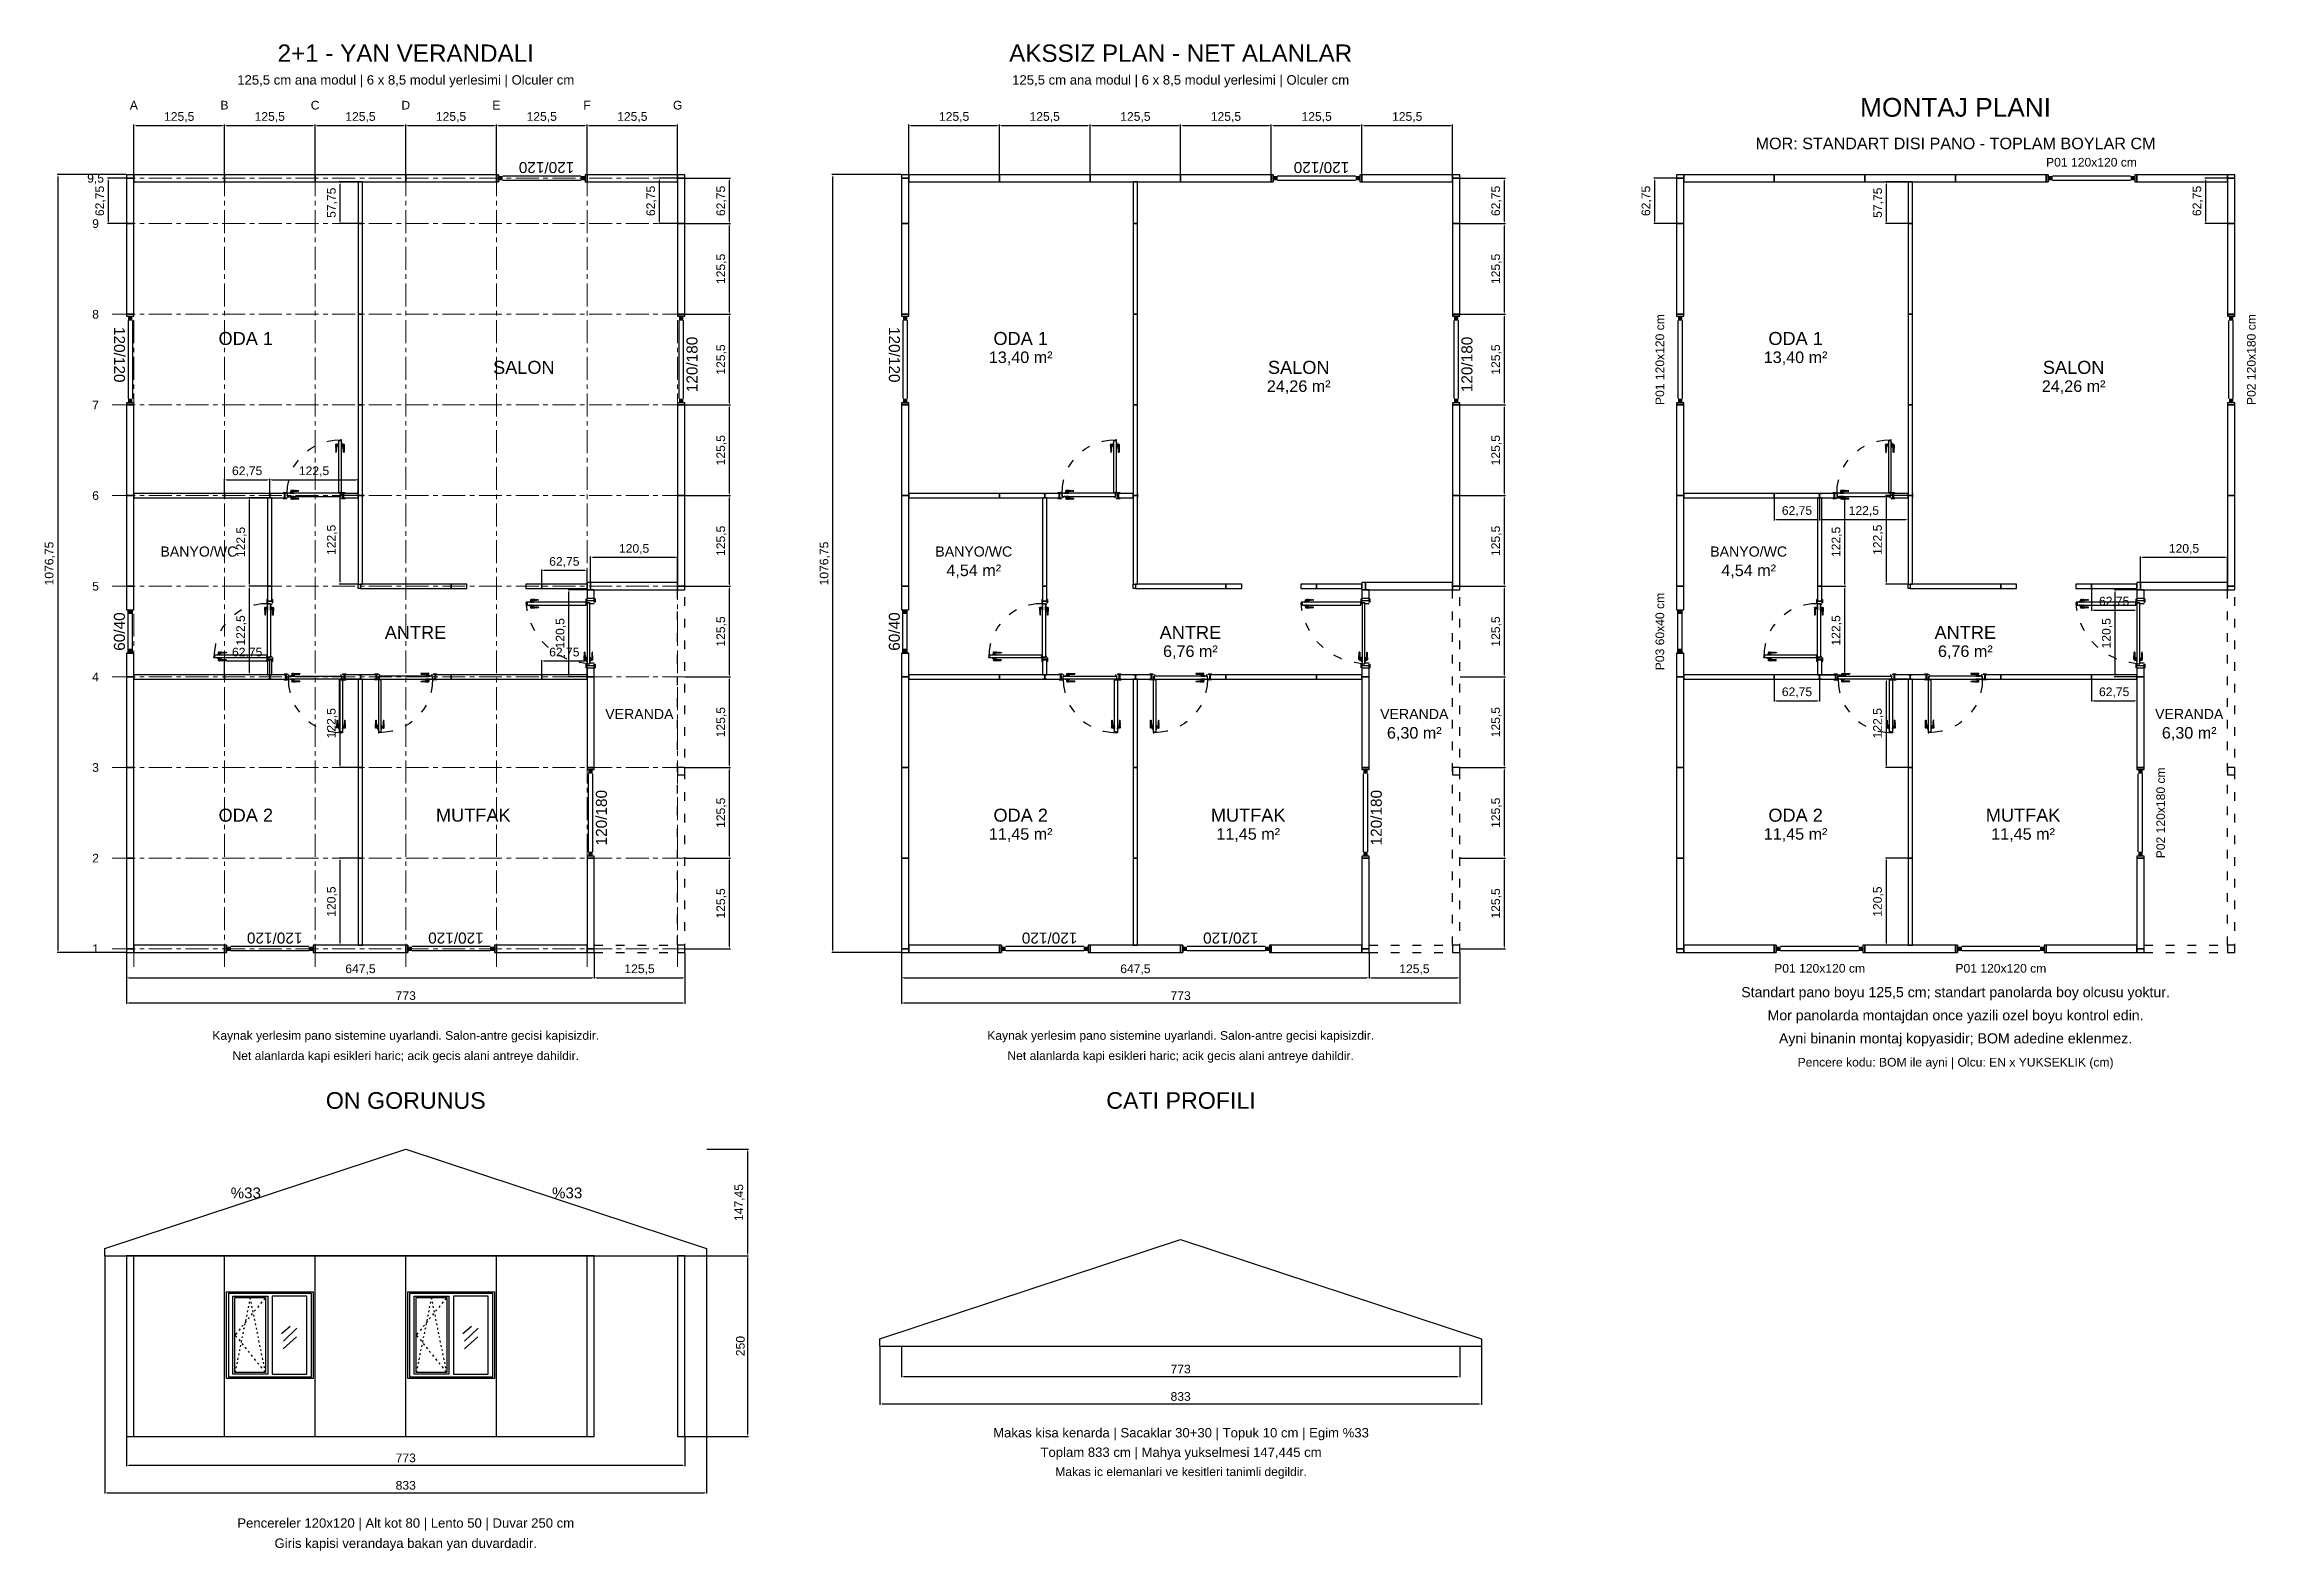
# Model space of a CAD drawing. Header units: centimetres. Extents: x -114 to 2948, y -828 to 1257.
import ezdxf
from ezdxf.enums import TextEntityAlignment as Align

# ---------------------------------------------------------------- set-up
doc = ezdxf.new("R2010")
doc.units = ezdxf.units.CM
doc.linetypes.add('CENTER', pattern=[50.8, 31.75, -6.35, 6.35, -6.35])
doc.linetypes.add('VERANDA_KESIK', pattern=[30, 12, -18])
doc.layers.add('AKS', color=4, linetype='CENTER', lineweight=13)
for name, color, linetype in [('AKS_YAZI', 4, 'Continuous'), ('DIS_DUVAR_100', 30, 'Continuous'), ('IC_DUVAR_60', 30, 'Continuous'), ('IC_UCLU_H_60', 1, 'Continuous'), ('KOSE_PROFIL_100', 8, 'Continuous'), ('KOSE_PROFIL_60', 8, 'Continuous'), ('MONTAJ_OZEL_OLCU', 6, 'Continuous'), ('MONTAJ_OZEL_PANO', 6, 'Continuous'), ('MONTAJ_STANDART', 7, 'Continuous'), ('MONTAJ_YAZI', 7, 'Continuous'), ('PENCERE', 10, 'Continuous'), ('VERANDA_PROFIL_100', 1, 'VERANDA_KESIK'), ('YENI_CATI', 1, 'Continuous'), ('YENI_DERZ', 8, 'Continuous'), ('YENI_OLCU', 4, 'Continuous'), ('YENI_ON_GORUNUS', 7, 'Continuous'), ('YENI_VERANDA_DIREK', 3, 'Continuous'), ('YENI_YAZI', 7, 'Continuous')]:
    doc.layers.add(name, color=color, linetype=linetype)
doc.styles.get("Standard").update_dxf_attribs({"font": 'Arial.ttf'})
doc.dimstyles.new('ISO-25', dxfattribs={"dimtxt": 12, "dimasz": 3, "dimexe": 1.25, "dimexo": 0.625, "dimgap": 4, "dimtad": 1, "dimtxsty": 'Standard', "dimcen": 2.5, "dimadec": 0, "dimazin": 0, "dimtfac": 1, "dimtmove": 0, "dimatfit": 3, "dimfxl": 1, "dimarcsym": 0})

msp = doc.modelspace()

# ---------------------------------------------------------------- texts
at = {"layer": 'AKS_YAZI'}
for s, p in [('A', (10, 1173)), ('B', (135.5, 1173)), ('C', (261, 1173)), ('D', (386.5, 1173)), ('E', (512, 1173)), ('F', (637.5, 1173)), ('G', (763, 1173)), ('9,5', (-43, 1071.75)), ('9', (-43, 1009)), ('8', (-43, 883.5)), ('7', (-43, 758)), ('6', (-43, 632.5)), ('5', (-43, 507)), ('4', (-43, 381.5)), ('3', (-43, 256)), ('2', (-43, 130.5)), ('1', (-43, 5))]:
    msp.add_text(s, height=12, dxfattribs=at).set_placement(p, align=Align.MIDDLE_CENTER)
at = {"layer": 'MONTAJ_OZEL_OLCU'}
msp.add_text('MOR: STANDART DISI PANO - TOPLAM BOYLAR CM', height=16, dxfattribs=at).set_placement((2532.5, 1120), align=Align.MIDDLE_CENTER)
at = {"layer": 'MONTAJ_YAZI'}
for s, height, p in [('MONTAJ PLANI', 26, (2532.5, 1170)), ('ODA 1', 18, (2311, 850)), ('13,40 m²', 16, (2311, 824)), ('SALON', 18, (2696, 810)), ('24,26 m²', 16, (2696, 784)), ('BANYO/WC', 14, (2246, 555)), ('4,54 m²', 16, (2246, 529)), ('ANTRE', 18, (2546, 443)), ('6,76 m²', 16, (2546, 417)), ('VERANDA', 14, (2856, 330)), ('6,30 m²', 16, (2856, 304)), ('ODA 2', 18, (2311, 190)), ('MUTFAK', 18, (2626, 190)), ('11,45 m²', 16, (2311, 164)), ('11,45 m²', 16, (2626, 164)), ('Standart pano boyu 125,5 cm; standart panolarda boy olcusu yoktur.', 14, (2532.5, -55)), ('Mor panolarda montajdan once yazili ozel boyu kontrol edin.', 14, (2532.5, -87)), ('Ayni binanin montaj kopyasidir; BOM adedine eklenmez.', 14, (2532.5, -119))]:
    msp.add_text(s, height=height, dxfattribs=at).set_placement(p, align=Align.MIDDLE_CENTER)
at = {"layer": 'MONTAJ_YAZI', "color": 4}
for s, p in [('P01 120x120 cm', (2720.75, 1094)), ('P01 120x120 cm', (2344.25, -22)), ('P01 120x120 cm', (2595.25, -22)), ('Pencere kodu: BOM ile ayni | Olcu: EN x YUKSEKLIK (cm)', (2532.5, -152))]:
    msp.add_text(s, height=12, dxfattribs=at).set_placement(p, align=Align.MIDDLE_CENTER)
for s, p in [('P01 120x120 cm', (2123, 820.75)), ('P02 120x180 cm', (2942, 820.75)), ('P03 60x40 cm', (2123, 444.25)), ('P02 120x180 cm', (2816.5, 193.25))]:
    msp.add_text(s, height=12, rotation=90, dxfattribs=at).set_placement(p, align=Align.MIDDLE_CENTER)
at = {"layer": 'YENI_YAZI'}
for s, height, p in [('2+1 - YAN VERANDALI', 24, (386.5, 1245)), ('AKSSIZ PLAN - NET ALANLAR', 24, (1459.5, 1245)), ('125,5 cm ana modul | 6 x 8,5 modul yerlesimi | Olculer cm', 13, (386.5, 1208)), ('125,5 cm ana modul | 6 x 8,5 modul yerlesimi | Olculer cm', 13, (1459.5, 1208)), ('ODA 1', 18, (165, 850)), ('ODA 1', 18, (1238, 850)), ('13,40 m²', 16, (1238, 824)), ('SALON', 18, (550, 810)), ('SALON', 18, (1623, 810)), ('24,26 m²', 16, (1623, 784)), ('BANYO/WC', 14, (100, 555)), ('BANYO/WC', 14, (1173, 555)), ('4,54 m²', 16, (1173, 529)), ('ANTRE', 18, (400, 443)), ('ANTRE', 18, (1473, 443)), ('6,76 m²', 16, (1473, 417)), ('VERANDA', 14, (710, 330)), ('VERANDA', 14, (1783, 330)), ('6,30 m²', 16, (1783, 304)), ('ODA 2', 18, (165, 190)), ('MUTFAK', 18, (480, 190)), ('ODA 2', 18, (1238, 190)), ('MUTFAK', 18, (1553, 190)), ('11,45 m²', 16, (1238, 164)), ('11,45 m²', 16, (1553, 164)), ('Kaynak yerlesim pano sistemine uyarlandi. Salon-antre gecisi kapisizdir.', 12, (386.5, -115)), ('Kaynak yerlesim pano sistemine uyarlandi. Salon-antre gecisi kapisizdir.', 12, (1459.5, -115)), ('Net alanlarda kapi esikleri haric; acik gecis alani antreye dahildir.', 12, (386.5, -143)), ('Net alanlarda kapi esikleri haric; acik gecis alani antreye dahildir.', 12, (1459.5, -143)), ('ON GORUNUS', 23, (386.5, -205)), ('CATI PROFILI', 23, (1460, -205)), ('%33', 15, (165, -333)), ('%33', 15, (610, -333)), ('Makas kisa kenarda | Sacaklar 30+30 | Topuk 10 cm | Egim %33', 13, (1460, -665)), ('Toplam 833 cm | Mahya yukselmesi 147,445 cm', 13, (1460, -692)), ('Makas ic elemanlari ve kesitleri tanimli degildir.', 12, (1460, -719)), ('Pencereler 120x120 | Alt kot 80 | Lento 50 | Duvar 250 cm', 13, (386.5, -790)), ('Giris kapisi verandaya bakan yan duvardadir.', 13, (386.5, -818))]:
    msp.add_text(s, height=height, dxfattribs=at).set_placement(p, align=Align.MIDDLE_CENTER)

# ---------------------------------------------------------------- blocks, each defined once
blk = doc.blocks.new('BOM_D01_1255p0_H_DOLU_PP')
blk.add_lwpolyline([(0, 0), (125.5, 0), (125.5, 10), (0, 10)], close=True)
blk = doc.blocks.new('BOM_P01_PENCERE_1200x1200')
at = {"layer": 'PENCERE', "color": 1}
for p, q in [((53387, 8192.9), (53397, 8192.9)), ((53389, 8186.9), (53389, 8078.9)), ((53395, 8186.9), (53395, 8078.9)), ((53387, 8072.9), (53397, 8072.9))]:
    blk.add_line(p, q, dxfattribs=at)
for points in [[(53389, 8192.9), (53389, 8186.9), (53395, 8192.9), (53395, 8186.9)], [(53389, 8072.9), (53389, 8078.9), (53395, 8072.9), (53395, 8078.9)]]:
    blk.add_solid(points, dxfattribs=at)
at = {"layer": 'PENCERE', "color": 0, "lineweight": 25}
blk.add_text('120/120', height=15.22, rotation=270, dxfattribs=at).set_placement((53369.5, 8178))
blk = doc.blocks.new('BOM_D02_1255p0_H_P01_PP')
for points in [[(0, 0), (2.8, 0), (2.8, 10), (0, 10)], [(122.8, 0), (125.5, 0), (125.5, 10), (122.8, 10)]]:
    blk.add_lwpolyline(points, close=True)
at = {"rotation": 270}
blk.add_blockref('BOM_P01_PENCERE_1200x1200', (-8070.1, 53397), dxfattribs=at)
blk = doc.blocks.new('BOM_D01_1255p0_V_DOLU_PP')
blk.add_lwpolyline([(0, 0), (10, 0), (10, 125.5), (0, 125.5)], close=True)
blk = doc.blocks.new('BOM_P03_PENCERE_600x400')
at = {"layer": 'PENCERE', "color": 1}
for p, q in [((53375.9, 7992.3), (53385.9, 7992.3)), ((53377.9, 7932.3), (53377.9, 7992.3)), ((53383.9, 7932.3), (53383.9, 7992.3)), ((53375.9, 7932.3), (53385.9, 7932.3))]:
    blk.add_line(p, q, dxfattribs=at)
for points in [[(53377.9, 7992.3), (53377.9, 7986.3), (53383.9, 7992.3), (53383.9, 7986.3)], [(53377.9, 7932.3), (53377.9, 7938.3), (53383.9, 7932.3), (53383.9, 7938.3)]]:
    blk.add_solid(points, dxfattribs=at)
at = {"layer": 'PENCERE', "color": 0, "lineweight": 25}
blk.add_text('60/40', height=15.22, rotation=90, dxfattribs=at).set_placement((53373.5, 7935.6))
blk = doc.blocks.new('BOM_D04_1255p0_V_P03_PP')
for points in [[(0, 92.8), (10, 92.8), (10, 125.5), (0, 125.5)], [(0, 0), (10, 0), (10, 32.8), (0, 32.8)]]:
    blk.add_lwpolyline(points, close=True)
blk.add_blockref('BOM_P03_PENCERE_600x400', (-53375.9, -7899.5))
blk = doc.blocks.new('BOM_D02_1255p0_V_P01_PP')
for points in [[(0, 122.8), (10, 122.8), (10, 125.5), (0, 125.5)], [(0, 0), (10, 0), (10, 2.8), (0, 2.8)]]:
    blk.add_lwpolyline(points, close=True)
blk.add_blockref('BOM_P01_PENCERE_1200x1200', (-53387, -8070.1))
blk = doc.blocks.new('BOM_D06_627p5_V_DOLU_PP')
blk.add_lwpolyline([(0, 0), (10, 0), (10, 62.75), (0, 62.75)], close=True)
blk = doc.blocks.new('BOM_P02_PENCERE_1200x1800')
at = {"layer": 'PENCERE', "color": 1}
for p, q in [((53839.9, 6703.8), (53839.9, 6713.8)), ((53845.9, 6711.8), (53953.9, 6711.8)), ((53959.9, 6703.8), (53959.9, 6713.8)), ((53845.9, 6705.8), (53953.9, 6705.8))]:
    blk.add_line(p, q, dxfattribs=at)
for points in [[(53839.9, 6705.8), (53845.9, 6705.8), (53839.9, 6711.8), (53845.9, 6711.8)], [(53959.9, 6705.8), (53953.9, 6705.8), (53959.9, 6711.8), (53953.9, 6711.8)]]:
    blk.add_solid(points, dxfattribs=at)
at = {"layer": 'PENCERE', "color": 0, "lineweight": 25}
blk.add_text('120/180', height=15.22, dxfattribs=at).set_placement((53854.7, 6686.3))
blk = doc.blocks.new('BOM_D03_1255p0_V_P02_PP')
for points in [[(0, 122.8), (10, 122.8), (10, 125.5), (0, 125.5)], [(0, 0), (10, 0), (10, 2.8), (0, 2.8)]]:
    blk.add_lwpolyline(points, close=True)
at = {"rotation": 90}
blk.add_blockref('BOM_P02_PENCERE_1200x1800', (6713.8, -53837.1), dxfattribs=at)
blk = doc.blocks.new('BOM_K02_DIS_KAPI_ACIKLIK970')
at = {"color": 133, "linetype": 'Continuous', "lineweight": 25, "true_color": 0x6ec1dd}
for p, q in [((54370.3, 7155.8), (54370.9, 7155.2)), ((54370.3, 7155.5), (54370.9, 7145.6)), ((54370.9, 7155.2), (54370.3, 7155.2)), ((54370.9, 7154.6), (54370.3, 7154.6)), ((54370.6, 7156.3), (54371.7, 7156.3)), ((54370.6, 7156), (54370.6, 7156)), ((54370.6, 7156), (54371.2, 7155.5)), ((54370.6, 7154.1), (54370.9, 7154.6)), ((54370.6, 7153.8), (54371.2, 7154.3)), ((54370.6, 7153.8), (54370.6, 7153.8)), ((54371.2, 7152.4), (54370.6, 7153.5)), ((54370.6, 7153.5), (54371.7, 7153.5)), ((54370.6, 7153.5), (54370.6, 7153.5)), ((54370.6, 7153.5), (54371.2, 7152.7)), ((54370.6, 7152.9), (54370.9, 7152.4)), ((54370.9, 7152.4), (54370.6, 7152.4)), ((54370.9, 7152.1), (54370.6, 7152.1)), ((54370.6, 7151.8), (54370.9, 7152.1)), ((54370.6, 7151), (54371.2, 7151.8)), ((54370.6, 7151), (54371.7, 7151)), ((54370.6, 7151), (54370.6, 7151)), ((54370.6, 7151), (54370.6, 7151)), ((54370.6, 7151), (54371.2, 7150.1)), ((54370.6, 7150.1), (54370.9, 7149.8)), ((54370.9, 7149.8), (54370.6, 7149.8)), ((54371.2, 7149.6), (54370.6, 7148.7)), ((54370.9, 7149.3), (54370.6, 7149.3)), ((54370.6, 7149.3), (54370.9, 7149.3)), ((54370.6, 7148.4), (54371.2, 7149.3)), ((54370.9, 7156.3), (54370.9, 7156.3)), ((54370.9, 7156.3), (54370.9, 7156)), ((54371.7, 7156), (54370.9, 7156)), ((54370.9, 7155.5), (54370.9, 7155.2)), ((54370.9, 7155.5), (54371.2, 7155.5)), ((54371.2, 7154.9), (54370.9, 7155.2)), ((54371.2, 7154.9), (54370.9, 7154.6)), ((54370.9, 7154.3), (54370.9, 7154.6)), ((54370.9, 7154.3), (54371.2, 7154.3)), ((54370.9, 7153.5), (54370.9, 7153.8)), ((54371.7, 7153.8), (54370.9, 7153.8)), ((54370.9, 7153.5), (54370.9, 7153.5)), ((54371.7, 7153.5), (54370.9, 7153.5)), ((54370.9, 7152.7), (54370.9, 7152.4)), ((54370.9, 7152.7), (54371.2, 7152.7)), ((54371.2, 7152.4), (54370.9, 7152.4)), ((54371.2, 7152.4), (54370.9, 7152.1)), ((54370.9, 7151.8), (54370.9, 7152.1)), ((54370.9, 7151.8), (54371.2, 7151.8)), ((54370.9, 7151), (54370.9, 7151.2)), ((54371.7, 7151.2), (54370.9, 7151.2)), ((54370.9, 7151), (54370.9, 7150.7)), ((54371.7, 7150.7), (54370.9, 7150.7)), ((54370.9, 7150.1), (54370.9, 7149.8)), ((54370.9, 7150.1), (54371.2, 7150.1)), ((54371.2, 7149.6), (54370.9, 7149.8)), ((54371.2, 7149.6), (54370.9, 7149.3)), ((54370.9, 7149.3), (54370.9, 7149.3)), ((54370.9, 7149.3), (54371.2, 7149.3)), ((54370.9, 7148.4), (54371.7, 7148.4)), ((54370.9, 7148.4), (54370.9, 7148.4)), ((54370.9, 7148.4), (54370.9, 7148.1)), ((54371.7, 7148.4), (54370.9, 7148.4)), ((54371.4, 7148.1), (54370.9, 7148.1)), ((54370.9, 7148.1), (54371.2, 7147.3)), ((54371.2, 7147), (54370.9, 7147.6)), ((54371.2, 7147), (54370.9, 7147.3)), ((54370.9, 7147.3), (54370.9, 7147.3)), ((54370.9, 7147.3), (54371.2, 7147.3)), ((54370.9, 7147.3), (54370.9, 7147.3)), ((54370.9, 7147.3), (54370.9, 7147.3)), ((54371.2, 7147), (54370.9, 7146.7)), ((54370.9, 7146.7), (54370.9, 7146.7)), ((54370.9, 7145.9), (54371.2, 7146.5)), ((54370.9, 7145.6), (54370.9, 7145.9)), ((54371.4, 7145.9), (54370.9, 7145.9)), ((54370.9, 7145.6), (54371.4, 7145.6)), ((54370.9, 7145.6), (54370.9, 7145.6)), ((54371.7, 7156.3), (54371.2, 7156.3)), ((54371.2, 7155.2), (54371.4, 7156)), ((54371.2, 7154.9), (54371.2, 7155.2)), ((54371.2, 7154.9), (54371.4, 7154.9)), ((54371.2, 7154.9), (54371.2, 7154.6)), ((54371.2, 7154.9), (54371.4, 7154.9)), ((54371.2, 7154.6), (54371.4, 7153.8)), ((54371.2, 7152.7), (54371.4, 7153.5)), ((54371.2, 7152.4), (54371.2, 7152.7)), ((54371.2, 7152.4), (54371.4, 7152.4)), ((54371.7, 7151.2), (54371.2, 7152.1)), ((54371.2, 7152.1), (54371.2, 7151.8)), ((54371.2, 7152.1), (54371.4, 7152.1)), ((54371.2, 7151.8), (54371.4, 7151.2)), ((54371.2, 7149.8), (54371.4, 7150.7)), ((54371.7, 7150.4), (54371.2, 7149.8)), ((54371.2, 7149.8), (54371.2, 7149.8)), ((54371.2, 7149.8), (54371.4, 7149.8)), ((54371.2, 7149.6), (54371.2, 7149.3)), ((54371.2, 7149.6), (54371.4, 7149.6)), ((54371.2, 7149.3), (54371.4, 7148.4)), ((54371.2, 7147.3), (54371.4, 7148.1)), ((54371.2, 7147), (54371.2, 7147.3)), ((54371.2, 7147), (54371.4, 7147)), ((54371.4, 7146.5), (54371.2, 7146.7)), ((54371.2, 7146.7), (54371.2, 7146.7)), ((54371.2, 7146.7), (54371.4, 7146.7)), ((54371.2, 7146.7), (54371.4, 7145.9)), ((54371.2, 7145.6), (54371.2, 7145.6)), ((54371.2, 7145.6), (54371.2, 7145.6)), ((54371.2, 7145.6), (54371.2, 7145.6)), ((54371.4, 7156.6), (54371.4, 7156.3)), ((54371.4, 7156.6), (54371.4, 7156.3)), ((54373.7, 7156.6), (54371.4, 7156.6)), ((54371.7, 7155.8), (54371.4, 7156)), ((54371.4, 7154.9), (54372, 7155.8)), ((54371.7, 7154.9), (54371.4, 7155.2)), ((54372.6, 7155.2), (54371.4, 7155.2)), ((54371.7, 7154.9), (54371.4, 7154.6)), ((54371.4, 7154.9), (54371.7, 7154.1)), ((54372.6, 7154.6), (54371.4, 7154.6)), ((54371.4, 7145.6), (54371.7, 7154.3)), ((54371.7, 7154.1), (54371.4, 7153.8)), ((54371.7, 7153.2), (54371.4, 7153.5)), ((54371.4, 7152.4), (54371.7, 7152.9)), ((54371.7, 7152.4), (54371.4, 7152.4)), ((54371.7, 7152.4), (54371.4, 7152.1)), ((54371.7, 7152.4), (54371.4, 7152.4)), ((54371.7, 7152.1), (54371.4, 7152.1)), ((54371.4, 7152.1), (54371.7, 7151.8)), ((54371.7, 7151.2), (54371.4, 7151.2)), ((54371.7, 7150.4), (54371.4, 7150.7)), ((54371.4, 7149.8), (54371.7, 7150.1)), ((54371.7, 7149.6), (54371.4, 7149.8)), ((54371.7, 7149.8), (54371.4, 7149.8)), ((54371.7, 7149.6), (54371.4, 7149.3)), ((54371.4, 7149.6), (54371.7, 7149.3)), ((54371.7, 7149.3), (54371.4, 7149.3)), ((54371.7, 7148.7), (54371.4, 7148.4)), ((54371.4, 7148.1), (54371.4, 7148.1)), ((54371.4, 7147), (54371.4, 7147.3)), ((54371.4, 7146.7), (54371.4, 7146.7)), ((54372, 7156.3), (54371.7, 7156.6)), ((54371.7, 7156.3), (54371.7, 7156.3)), ((54371.7, 7156.3), (54371.7, 7156)), ((54371.7, 7155.8), (54372, 7155.8)), ((54371.7, 7154.1), (54371.7, 7154.1)), ((54371.7, 7153.5), (54371.7, 7153.8)), ((54371.7, 7153.5), (54371.7, 7153.5)), ((54371.7, 7153.2), (54371.7, 7153.2)), ((54371.7, 7151.2), (54371.7, 7151.2)), ((54371.7, 7151.2), (54371.7, 7151.2)), ((54371.7, 7150.7), (54371.7, 7150.7)), ((54372, 7156.3), (54372, 7156.6)), ((54372, 7156.3), (54372.3, 7156.3)), ((54372.6, 7154.9), (54372, 7156)), ((54372, 7156), (54372, 7155.8)), ((54372, 7156), (54372.3, 7156)), ((54372, 7155.8), (54372.3, 7155.2)), ((54373.7, 7154.6), (54372, 7154.6)), ((54372, 7154.3), (54372, 7154.3)), ((54372.3, 7156.3), (54372.3, 7156.6)), ((54372.6, 7156.3), (54372.3, 7156.3)), ((54372.6, 7156.3), (54372.3, 7156)), ((54373.1, 7156.3), (54372.3, 7156.3)), ((54373.1, 7156), (54372.3, 7156)), ((54372.3, 7156), (54372.6, 7155.5)), ((54372.6, 7155.5), (54372.3, 7155.2)), ((54372.6, 7154.6), (54372.3, 7154.6)), ((54372.3, 7154.6), (54372.3, 7154.6)), ((54372.6, 7155.2), (54373.1, 7156)), ((54372.6, 7155.5), (54372.6, 7155.5)), ((54372.6, 7154.9), (54372.6, 7155.2)), ((54372.8, 7154.9), (54372.6, 7155.2)), ((54372.6, 7154.9), (54372.6, 7154.6)), ((54372.6, 7154.9), (54372.6, 7154.6)), ((54372.8, 7154.9), (54372.6, 7154.6)), ((54372.6, 7154.6), (54372.6, 7154.6)), ((54372.8, 7154.6), (54372.8, 7154.9)), ((54372.8, 7154.9), (54373.1, 7154.9)), ((54372.8, 7154.9), (54373.1, 7154.9)), ((54373.1, 7156.6), (54373.1, 7156.3)), ((54373.1, 7156.6), (54373.1, 7156.3)), ((54373.4, 7156.3), (54373.1, 7156.3)), ((54373.4, 7156.3), (54373.1, 7156)), ((54373.1, 7155.8), (54373.1, 7156)), ((54373.1, 7155.8), (54373.4, 7155.8)), ((54373.1, 7154.9), (54373.4, 7155.8)), ((54373.1, 7154.9), (54373.1, 7155.2)), ((54373.7, 7155.2), (54373.1, 7155.2)), ((54373.1, 7154.9), (54373.1, 7154.6)), ((54373.1, 7154.9), (54373.1, 7154.6)), ((54373.7, 7154.6), (54373.1, 7154.6)), ((54373.4, 7156.3), (54373.4, 7156.6)), ((54373.4, 7156.3), (54373.4, 7156.6)), ((54373.4, 7156.3), (54373.7, 7156.3)), ((54373.7, 7156), (54373.4, 7156)), ((54373.4, 7156), (54373.4, 7155.8)), ((54373.4, 7156), (54373.7, 7156)), ((54373.4, 7155.8), (54373.7, 7155.5)), ((54373.7, 7156.9), (54373.7, 7156.9)), ((54373.7, 7156.3), (54374, 7156.6)), ((54373.7, 7156.3), (54374, 7156.3)), ((54373.7, 7156.3), (54373.7, 7156.3)), ((54374, 7155.5), (54373.7, 7156)), ((54373.7, 7156), (54373.7, 7156)), ((54373.7, 7155.5), (54374, 7155.2)), ((54374, 7155.2), (54373.7, 7155.2)), ((54373.7, 7154.9), (54374, 7154.9)), ((54374, 7154.6), (54373.7, 7154.6)), ((54373.7, 7154.3), (54374, 7154.6)), ((54374, 7154.3), (54373.7, 7154.1)), ((54373.7, 7154.1), (54374, 7154.1)), ((54373.7, 7154.1), (54373.7, 7154.1)), ((54374, 7158.6), (54374.3, 7158)), ((54374, 7158.6), (54374, 7152.4)), ((54374.5, 7158.6), (54374, 7158.6)), ((54374, 7158), (54374, 7158)), ((54374, 7158), (54374.3, 7158)), ((54374, 7157.4), (54374, 7157.7)), ((54374, 7157.7), (54374, 7157.7)), ((54374, 7157.4), (54374, 7157.4)), ((54374.3, 7157.4), (54374, 7156.9)), ((54374, 7157.4), (54374, 7157.4)), ((54374, 7157.4), (54374, 7157.4)), ((54374, 7157.2), (54374, 7157.2)), ((54374, 7157.2), (54374.3, 7157.2)), ((54374, 7156.6), (54374.3, 7157.2)), ((54374, 7156.3), (54374.5, 7156.3)), ((54374, 7156.3), (54374, 7156.3)), ((54374, 7156.3), (54374, 7156)), ((54374, 7156.3), (54374, 7156.3)), ((54374.5, 7156.3), (54374, 7156.3)), ((54374, 7156), (54374, 7156)), ((54374, 7156), (54374, 7156)), ((54374.5, 7156), (54374, 7156)), ((54374, 7155.5), (54374, 7155.2)), ((54374, 7155.5), (54374.3, 7155.5)), ((54374, 7154.9), (54374, 7155.2)), ((54374, 7155.2), (54374, 7155.2)), ((54374, 7155.2), (54374, 7155.2)), ((54374, 7154.9), (54374, 7154.9)), ((54374, 7154.9), (54374, 7154.6)), ((54374, 7154.3), (54374, 7154.6)), ((54374, 7154.6), (54374, 7154.6)), ((54374, 7154.6), (54374, 7154.6)), ((54374, 7154.3), (54374.3, 7154.3)), ((54374, 7154.1), (54374.3, 7154.3)), ((54374, 7153.5), (54374, 7153.8)), ((54374.5, 7153.8), (54374, 7153.8)), ((54374, 7153.5), (54374.5, 7153.5)), ((54374, 7153.5), (54374, 7153.5)), ((54374.5, 7153.5), (54374, 7153.5)), ((54374, 7153.2), (54374.3, 7152.7)), ((54374, 7152.4), (54374, 7152.7)), ((54374, 7152.7), (54374, 7152.7)), ((54374, 7152.7), (54374.3, 7152.7)), ((54374.5, 7152.4), (54374, 7152.4)), ((54374.3, 7158), (54374.5, 7158.3)), ((54374.5, 7158), (54374.3, 7157.7)), ((54374.3, 7157.7), (54374.3, 7158)), ((54374.3, 7157.7), (54374.5, 7157.7)), ((54374.3, 7157.4), (54374.5, 7157.4)), ((54374.3, 7157.4), (54374.3, 7157.2)), ((54374.3, 7157.4), (54374.5, 7157.4)), ((54374.3, 7157.2), (54374.5, 7156.9)), ((54374.3, 7155.2), (54374.5, 7155.8)), ((54374.3, 7154.9), (54374.3, 7155.2)), ((54374.3, 7154.9), (54374.5, 7154.9)), ((54374.3, 7154.9), (54374.5, 7154.9)), ((54374.3, 7154.9), (54374.3, 7154.6)), ((54374.3, 7154.9), (54374.5, 7154.9)), ((54374.3, 7154.6), (54374.5, 7154.1)), ((54374.3, 7152.7), (54374.5, 7152.9)), ((54374.5, 7152.7), (54374.3, 7152.4)), ((54374.3, 7152.4), (54374.3, 7152.7)), ((54374.5, 7161.4), (54374.5, 7079.9)), ((54378.5, 7078.5), (54378.5, 7162.8)), ((54378.5, 7158.6), (54378.8, 7158)), ((54378.5, 7158), (54378.5, 7157.7)), ((54378.5, 7158), (54378.8, 7158)), ((54378.8, 7157.4), (54378.5, 7157.7)), ((54378.5, 7157.7), (54378.5, 7157.7)), ((54378.8, 7157.4), (54378.5, 7156.9)), ((54378.8, 7157.4), (54378.5, 7157.4)), ((54378.5, 7157.2), (54378.5, 7157.4)), ((54378.5, 7157.4), (54378.5, 7157.4)), ((54378.5, 7157.2), (54378.8, 7157.2)), ((54378.5, 7156.3), (54378.8, 7157.2)), ((54378.5, 7156.3), (54379.1, 7156.3)), ((54378.5, 7156.3), (54378.5, 7156.3)), ((54378.5, 7156.3), (54378.5, 7156)), ((54379.1, 7156.3), (54378.5, 7156.3)), ((54379.1, 7156), (54378.5, 7156)), ((54378.5, 7156), (54378.8, 7155.5)), ((54378.5, 7155.5), (54378.5, 7155.2)), ((54378.5, 7155.5), (54378.8, 7155.5)), ((54378.8, 7154.9), (54378.5, 7155.2)), ((54378.5, 7155.2), (54378.5, 7155.2)), ((54378.8, 7154.9), (54378.5, 7154.6)), ((54378.5, 7154.3), (54378.5, 7154.6)), ((54378.5, 7154.6), (54378.5, 7154.6)), ((54378.5, 7154.3), (54378.8, 7154.3)), ((54378.5, 7153.8), (54378.8, 7154.3)), ((54378.5, 7153.5), (54378.5, 7153.8)), ((54379.1, 7153.8), (54378.5, 7153.8)), ((54378.5, 7153.5), (54379.1, 7153.5)), ((54378.5, 7153.5), (54378.5, 7153.5)), ((54379.1, 7153.5), (54378.5, 7153.5)), ((54378.5, 7153.2), (54378.8, 7152.7)), ((54378.8, 7152.4), (54378.5, 7152.9)), ((54378.5, 7152.7), (54378.5, 7152.4)), ((54378.5, 7152.7), (54378.8, 7152.7)), ((54378.8, 7158), (54379.1, 7158.3)), ((54378.8, 7157.7), (54378.8, 7158)), ((54379.1, 7157.7), (54378.8, 7157.7)), ((54378.8, 7157.7), (54379.1, 7157.7)), ((54378.8, 7157.4), (54378.8, 7157.2)), ((54378.8, 7157.4), (54379.1, 7157.4)), ((54378.8, 7157.2), (54379.1, 7156.9)), ((54378.8, 7154.9), (54378.8, 7155.2)), ((54378.8, 7154.9), (54379.1, 7154.9)), ((54378.8, 7154.9), (54378.8, 7154.6)), ((54378.8, 7154.9), (54379.1, 7154.9)), ((54378.8, 7154.6), (54379.1, 7154.3)), ((54378.8, 7152.7), (54379.1, 7152.9)), ((54378.8, 7152.4), (54378.8, 7152.7)), ((54379.3, 7156.9), (54379.1, 7156.9)), ((54379.1, 7156.9), (54379.1, 7156.3)), ((54379.3, 7156.6), (54379.1, 7156.3)), ((54379.1, 7156.3), (54379.3, 7156.3)), ((54379.3, 7156.3), (54379.1, 7156.3)), ((54379.3, 7156), (54379.1, 7156)), ((54379.3, 7154.9), (54379.1, 7155.2)), ((54379.3, 7155.2), (54379.1, 7155.2)), ((54379.1, 7154.9), (54379.3, 7155.2)), ((54379.1, 7154.9), (54379.3, 7154.9)), ((54379.1, 7154.9), (54379.1, 7154.9)), ((54379.1, 7154.9), (54379.1, 7154.9)), ((54379.1, 7154.9), (54379.3, 7154.6)), ((54379.3, 7154.6), (54379.1, 7154.6)), ((54379.3, 7154.6), (54379.1, 7154.6)), ((54379.1, 7154.3), (54379.1, 7154.1)), ((54379.3, 7156.9), (54379.3, 7154.1)), ((54379.6, 7156.3), (54379.3, 7156.6)), ((54379.3, 7156.6), (54381.3, 7156.6)), ((54379.3, 7156.3), (54379.3, 7156.3)), ((54379.3, 7156.3), (54379.3, 7156.3)), ((54379.3, 7156.3), (54379.3, 7156)), ((54379.3, 7156.3), (54379.3, 7156.3)), ((54379.3, 7156), (54379.3, 7156)), ((54379.3, 7155.8), (54379.6, 7155.8)), ((54379.3, 7155.2), (54379.6, 7155.8)), ((54380.2, 7155.2), (54379.3, 7155.2)), ((54379.3, 7154.9), (54379.3, 7154.6)), ((54380.2, 7154.6), (54379.3, 7154.6)), ((54379.3, 7154.6), (54380.7, 7154.6)), ((54379.6, 7156.3), (54379.6, 7156.6)), ((54379.6, 7156.3), (54379.9, 7156.3)), ((54380.2, 7154.9), (54379.6, 7156)), ((54379.6, 7156), (54379.6, 7155.8)), ((54379.6, 7156), (54379.9, 7156)), ((54379.6, 7155.8), (54379.9, 7155.2)), ((54379.9, 7156.3), (54379.9, 7156.6)), ((54380.2, 7156.3), (54379.9, 7156.3)), ((54380.2, 7156.3), (54379.9, 7156)), ((54380.7, 7156.3), (54379.9, 7156.3)), ((54380.7, 7156), (54379.9, 7156)), ((54379.9, 7156), (54380.2, 7155.5)), ((54380.2, 7155.5), (54379.9, 7155.2)), ((54380.2, 7154.6), (54379.9, 7154.6)), ((54379.9, 7154.6), (54379.9, 7154.6)), ((54380.2, 7155.2), (54380.7, 7156)), ((54380.2, 7155.5), (54380.2, 7155.5)), ((54380.2, 7154.9), (54380.2, 7155.2)), ((54380.5, 7154.9), (54380.2, 7155.2)), ((54380.2, 7154.9), (54380.2, 7154.6)), ((54380.2, 7154.9), (54380.2, 7154.6)), ((54380.5, 7154.9), (54380.2, 7154.6)), ((54380.2, 7154.6), (54380.2, 7154.6)), ((54380.5, 7154.6), (54380.5, 7154.9)), ((54380.5, 7154.9), (54380.7, 7154.9)), ((54380.5, 7154.9), (54380.7, 7154.9)), ((54380.7, 7156.6), (54380.7, 7156.3)), ((54380.7, 7156.6), (54380.7, 7156.3)), ((54381, 7156.3), (54380.7, 7156.3)), ((54381, 7156.3), (54380.7, 7156)), ((54380.7, 7155.8), (54380.7, 7156)), ((54380.7, 7155.8), (54381, 7155.8)), ((54380.7, 7154.9), (54381, 7155.8)), ((54380.7, 7154.9), (54380.7, 7155.2)), ((54381.6, 7155.2), (54380.7, 7155.2)), ((54380.7, 7154.9), (54380.7, 7154.6)), ((54380.7, 7154.9), (54380.7, 7154.3)), ((54381.6, 7154.6), (54380.7, 7154.6)), ((54380.7, 7154.3), (54380.7, 7154.3)), ((54381, 7156.3), (54381, 7156.6)), ((54381, 7156.3), (54381, 7156.6)), ((54381, 7156.3), (54381.3, 7156.3)), ((54381, 7156), (54381, 7155.8)), ((54381, 7156), (54381.3, 7156)), ((54381, 7155.8), (54381.6, 7155.2)), ((54381, 7153.8), (54381.6, 7154.6)), ((54381.3, 7145.6), (54381, 7154.3)), ((54381, 7154.1), (54381, 7154.1)), ((54381, 7154.1), (54381, 7154.1)), ((54381, 7153.8), (54381, 7153.8)), ((54381, 7153.8), (54381.3, 7153.8)), ((54381, 7153.5), (54382.4, 7153.5)), ((54381, 7153.5), (54381, 7153.5)), ((54381, 7153.5), (54381, 7153.2)), ((54381, 7153.5), (54381.3, 7153.5)), ((54381, 7153.2), (54381, 7153.2)), ((54381, 7153.2), (54381, 7153.2)), ((54381, 7153.2), (54381.6, 7152.4)), ((54381, 7152.4), (54381.6, 7152.4)), ((54381.6, 7152.4), (54381, 7152.4)), ((54381.6, 7152.1), (54381, 7152.1)), ((54381, 7151.5), (54381.6, 7152.1)), ((54381, 7151), (54382.2, 7151)), ((54381, 7151), (54381, 7151)), ((54381, 7151), (54381.3, 7151)), ((54381, 7151), (54381, 7151)), ((54381, 7151), (54381.3, 7151)), ((54381, 7150.4), (54381.6, 7149.8)), ((54381.3, 7156.3), (54381.6, 7156.6)), ((54381.3, 7156), (54381.9, 7155.5)), ((54381.3, 7153.8), (54381.9, 7154.3)), ((54381.3, 7153.5), (54381.9, 7152.7)), ((54381.3, 7151), (54381.9, 7151.8)), ((54381.3, 7151), (54381.9, 7150.1)), ((54381.6, 7149.8), (54381.3, 7149.8)), ((54381.3, 7149.6), (54381.6, 7149.6)), ((54381.9, 7149.6), (54381.3, 7148.7)), ((54381.6, 7149.3), (54381.3, 7149.3)), ((54381.3, 7149), (54381.6, 7149.3)), ((54381.3, 7148.4), (54381.9, 7149.3)), ((54381.3, 7148.4), (54382.2, 7148.4)), ((54381.3, 7148.4), (54381.3, 7148.4)), ((54381.3, 7148.1), (54381.3, 7148.1)), ((54381.3, 7148.1), (54381.9, 7147.3)), ((54381.9, 7147), (54381.3, 7147.9)), ((54381.3, 7147.6), (54381.6, 7147.3)), ((54381.6, 7147.3), (54381.3, 7147.3)), ((54381.3, 7147), (54381.6, 7147)), ((54381.6, 7146.7), (54381.3, 7146.7)), ((54381.3, 7146.5), (54381.6, 7146.7)), ((54381.3, 7145.9), (54381.9, 7146.5)), ((54381.3, 7145.9), (54381.3, 7145.9)), ((54381.3, 7145.6), (54381.9, 7145.6)), ((54381.6, 7156.3), (54381.6, 7156.3)), ((54381.6, 7156.3), (54381.6, 7156)), ((54381.6, 7156.3), (54381.6, 7156.3)), ((54382.2, 7156), (54381.6, 7156)), ((54381.6, 7155.5), (54381.6, 7155.2)), ((54381.6, 7155.5), (54381.9, 7155.5)), ((54381.6, 7154.9), (54381.6, 7155.2)), ((54381.6, 7154.9), (54381.6, 7154.6)), ((54381.6, 7154.3), (54381.6, 7154.6)), ((54381.6, 7154.3), (54381.9, 7154.3)), ((54381.6, 7153.5), (54381.6, 7153.8)), ((54382.4, 7153.8), (54381.6, 7153.8)), ((54381.6, 7153.5), (54381.6, 7153.5)), ((54382.4, 7153.5), (54381.6, 7153.5)), ((54381.6, 7152.7), (54381.6, 7152.4)), ((54381.6, 7152.7), (54381.9, 7152.7)), ((54381.6, 7152.4), (54381.6, 7152.4)), ((54381.6, 7152.4), (54381.6, 7152.1)), ((54381.6, 7151.8), (54381.6, 7152.1)), ((54381.6, 7151.8), (54381.9, 7151.8)), ((54381.6, 7151), (54381.6, 7151.2)), ((54382.2, 7151.2), (54381.6, 7151.2)), ((54381.6, 7151), (54381.6, 7150.7)), ((54382.2, 7150.7), (54381.6, 7150.7)), ((54381.6, 7150.1), (54381.6, 7149.8)), ((54381.6, 7150.1), (54381.9, 7150.1)), ((54381.6, 7149.6), (54381.6, 7149.8)), ((54381.6, 7149.6), (54381.6, 7149.3)), ((54381.6, 7149.3), (54381.6, 7149.3)), ((54381.6, 7149.3), (54381.9, 7149.3)), ((54381.6, 7148.4), (54381.6, 7148.4)), ((54381.6, 7148.4), (54381.6, 7148.1)), ((54382.2, 7148.4), (54381.6, 7148.4)), ((54382.2, 7148.1), (54381.6, 7148.1)), ((54381.6, 7147), (54381.6, 7147.3)), ((54381.6, 7147.3), (54381.6, 7147.3)), ((54381.6, 7147.3), (54381.9, 7147.3)), ((54381.6, 7147), (54381.6, 7146.7)), ((54381.6, 7146.5), (54381.6, 7146.7)), ((54381.6, 7146.5), (54381.9, 7146.5)), ((54381.6, 7145.6), (54381.6, 7145.9)), ((54381.9, 7145.9), (54381.6, 7145.9)), ((54381.6, 7145.6), (54381.6, 7145.6)), ((54381.6, 7145.6), (54381.6, 7145.6)), ((54381.9, 7155.2), (54382.2, 7156)), ((54381.9, 7154.9), (54381.9, 7155.2)), ((54381.9, 7154.9), (54382.4, 7154.9)), ((54381.9, 7154.9), (54382.2, 7154.9)), ((54381.9, 7154.9), (54381.9, 7154.6)), ((54381.9, 7154.9), (54382.2, 7154.9)), ((54381.9, 7154.6), (54382.2, 7153.8)), ((54381.9, 7152.7), (54382.2, 7153.5)), ((54381.9, 7152.4), (54381.9, 7152.7)), ((54381.9, 7152.4), (54382.2, 7152.4)), ((54381.9, 7152.4), (54382.2, 7152.4)), ((54382.2, 7151.5), (54381.9, 7152.1)), ((54381.9, 7152.1), (54381.9, 7151.8)), ((54381.9, 7152.1), (54382.2, 7152.1)), ((54381.9, 7151.8), (54382.2, 7151.2)), ((54381.9, 7149.8), (54382.2, 7150.7)), ((54382.2, 7150.1), (54381.9, 7149.8)), ((54381.9, 7149.8), (54381.9, 7149.8)), ((54381.9, 7149.8), (54382.2, 7149.8)), ((54381.9, 7149.6), (54382.2, 7149.6)), ((54381.9, 7149.6), (54381.9, 7149.3)), ((54381.9, 7149.6), (54382.2, 7149.6)), ((54381.9, 7149.3), (54382.2, 7148.7)), ((54381.9, 7147.3), (54382.2, 7147.9)), ((54381.9, 7147), (54381.9, 7147.3)), ((54381.9, 7147), (54382.2, 7147)), ((54381.9, 7147), (54382.2, 7147)), ((54382.2, 7146.7), (54381.9, 7146.7)), ((54381.9, 7146.7), (54381.9, 7146.7)), ((54381.9, 7146.7), (54382.2, 7146.7)), ((54381.9, 7146.7), (54381.9, 7146.2)), ((54381.9, 7145.6), (54381.9, 7145.6)), ((54382.4, 7155.8), (54382.2, 7156)), ((54382.2, 7154.9), (54382.4, 7155.5)), ((54382.4, 7154.9), (54382.2, 7155.2)), ((54382.4, 7155.2), (54382.2, 7155.2)), ((54382.4, 7154.9), (54382.2, 7154.6)), ((54382.2, 7154.9), (54382.4, 7154.3)), ((54382.4, 7154.6), (54382.2, 7154.6)), ((54382.4, 7154.1), (54382.2, 7153.8)), ((54382.4, 7153.2), (54382.2, 7153.5)), ((54382.2, 7152.4), (54382.2, 7152.7)), ((54382.2, 7152.4), (54382.2, 7152.4)), ((54382.2, 7152.4), (54382.2, 7152.4)), ((54382.2, 7152.1), (54382.2, 7152.1)), ((54382.2, 7152.1), (54382.2, 7152.1)), ((54382.2, 7152.1), (54382.2, 7152.1)), ((54382.4, 7155.8), (54382.4, 7155.8)), ((54382.4, 7154.1), (54382.4, 7154.1)), ((54288, 7079.6), (54287.4, 7078.5)), ((54287.7, 7079.3), (54287.4, 7079.3)), ((54287.4, 7078.8), (54287.7, 7079.3)), ((54288, 7079.6), (54287.7, 7079.3)), ((54287.7, 7079.3), (54288, 7079.3)), ((54287.7, 7078.5), (54288, 7079.3)), ((54288.3, 7079.6), (54288, 7079.3)), ((54288, 7079.3), (54288.5, 7078.5)), ((54288.5, 7078.5), (54288.3, 7079.6)), ((54288.3, 7079.6), (54288.5, 7079.6)), ((54288.5, 7079.6), (54288.5, 7079.3)), ((54288.5, 7079.6), (54288.8, 7078.8)), ((54289.4, 7079.3), (54288.5, 7079.3)), ((54288.5, 7078.8), (54288.5, 7078.5)), ((54288.5, 7078.8), (54288.8, 7078.8)), ((54288.8, 7078.8), (54289.1, 7079.3)), ((54288.8, 7078.5), (54288.8, 7078.8)), ((54289.7, 7079.6), (54289.1, 7078.5)), ((54289.4, 7079.3), (54289.1, 7079.3)), ((54289.4, 7079.6), (54289.4, 7079.3)), ((54289.4, 7079.3), (54289.7, 7079.3)), ((54289.4, 7078.5), (54289.7, 7079.3)), ((54290.2, 7078.5), (54289.7, 7079.6)), ((54289.7, 7079.6), (54289.7, 7079.3)), ((54289.7, 7079.6), (54290, 7079.6)), ((54289.7, 7079.3), (54290, 7078.5)), ((54290.2, 7079.6), (54290, 7079.3)), ((54290, 7079.6), (54290.2, 7078.8)), ((54290.8, 7079.3), (54290, 7079.3)), ((54290.2, 7078.8), (54290, 7078.5)), ((54290.2, 7078.8), (54290.8, 7079.3)), ((54290.2, 7078.5), (54290.2, 7078.8)), ((54290.2, 7078.8), (54290.2, 7078.8)), ((54291.1, 7079.6), (54290.5, 7078.5)), ((54290.5, 7068.6), (54290.5, 7078.5)), ((54291.1, 7079.6), (54290.8, 7079.3)), ((54290.8, 7079.3), (54290.8, 7079.3)), ((54290.8, 7079.3), (54291.1, 7079.3)), ((54290.8, 7078.5), (54291.1, 7079.3)), ((54291.7, 7078.5), (54291.1, 7079.6)), ((54291.1, 7079.6), (54291.1, 7079.3)), ((54291.1, 7079.6), (54291.4, 7079.6)), ((54291.1, 7079.3), (54291.4, 7078.5)), ((54291.4, 7079.6), (54291.9, 7078.8)), ((54291.7, 7079.6), (54291.7, 7079.3)), ((54292.5, 7079.3), (54291.7, 7079.3)), ((54291.7, 7078.8), (54291.7, 7078.5)), ((54291.7, 7078.8), (54291.9, 7078.8)), ((54291.9, 7078.8), (54292.2, 7079.3)), ((54291.9, 7078.5), (54291.9, 7078.8)), ((54292.5, 7079.3), (54292.2, 7079.3)), ((54292.5, 7079.1), (54292.2, 7078.5)), ((54292.2, 7078.5), (54292.5, 7078.8)), ((54377.4, 7078.5), (54293.3, 7078.5)), ((54293.3, 7078.5), (54293.3, 7074.6)), ((54293.3, 7074.6), (54377.4, 7074.6)), ((54296.4, 7078.8), (54296.7, 7079.1)), ((54296.4, 7079.1), (54302.4, 7079.1)), ((54296.4, 7078.5), (54296.4, 7078.8)), ((54296.4, 7078.8), (54296.4, 7078.8)), ((54296.4, 7078.8), (54296.4, 7078.8)), ((54297, 7074.6), (54296.4, 7074.6)), ((54296.4, 7074.6), (54296.4, 7074.3)), ((54296.4, 7074.3), (54297, 7074.3)), ((54297, 7074.3), (54296.4, 7074.3)), ((54297, 7079.1), (54296.7, 7078.5)), ((54297, 7074.6), (54296.7, 7074.6)), ((54296.7, 7074.6), (54296.7, 7074.6)), ((54297, 7074.3), (54296.7, 7074.3)), ((54296.7, 7074.3), (54296.7, 7074.3)), ((54297, 7078.5), (54297.3, 7079.1)), ((54297.3, 7074.3), (54297, 7074.6)), ((54297, 7074.3), (54297, 7074.6)), ((54297.3, 7074.3), (54297, 7074.3)), ((54297, 7074.3), (54297, 7074.3)), ((54297.3, 7079.1), (54297.6, 7078.5)), ((54297.3, 7074.6), (54297.3, 7074.6)), ((54297.3, 7074.6), (54297.3, 7074.6)), ((54297.3, 7074.6), (54297.6, 7074.6)), ((54297.3, 7074.3), (54297.3, 7074.3)), ((54297.3, 7074.3), (54297.6, 7074.3)), ((54297.9, 7078.5), (54297.6, 7079.1)), ((54297.9, 7078.8), (54297.6, 7078.5)), ((54297.9, 7074.3), (54297.6, 7074.6)), ((54298.4, 7074.6), (54297.6, 7074.6)), ((54297.6, 7074.6), (54297.6, 7074.6)), ((54297.9, 7074.3), (54297.6, 7074.3)), ((54298.4, 7074.3), (54297.6, 7074.3)), ((54297.6, 7074.3), (54297.6, 7074.3)), ((54297.9, 7079.3), (54297.9, 7079.1)), ((54297.9, 7078.8), (54298.1, 7079.1)), ((54297.9, 7079.1), (54298.1, 7078.8)), ((54297.9, 7078.5), (54297.9, 7078.8)), ((54297.9, 7078.8), (54298.1, 7078.8)), ((54297.9, 7074), (54297.9, 7074.3)), ((54298.1, 7079.1), (54298.4, 7079.3)), ((54298.1, 7079.3), (54300.7, 7079.3)), ((54298.1, 7079.3), (54298.1, 7079.3)), ((54298.1, 7073.7), (54298.4, 7074.3)), ((54298.1, 7074), (54298.1, 7074)), ((54298.7, 7082.2), (54298.4, 7081.6)), ((54298.4, 7081.9), (54298.4, 7081.9)), ((54298.4, 7081.9), (54298.7, 7081.9)), ((54298.4, 7081.3), (54298.7, 7081.9)), ((54298.4, 7079.3), (54298.4, 7081.6)), ((54299.3, 7081.3), (54298.4, 7081.3)), ((54298.4, 7081), (54299.3, 7081)), ((54298.4, 7081), (54298.4, 7081)), ((54298.4, 7081), (54298.4, 7080.8)), ((54299.3, 7080.8), (54298.4, 7080.8)), ((54298.4, 7080.8), (54298.7, 7080.2)), ((54298.4, 7080.2), (54298.4, 7079.9)), ((54298.4, 7080.2), (54298.7, 7080.2)), ((54298.7, 7079.6), (54298.4, 7079.9)), ((54298.4, 7079.9), (54298.4, 7079.9)), ((54298.7, 7079.6), (54298.4, 7079.3)), ((54298.4, 7079.3), (54298.4, 7079.3)), ((54298.4, 7079.3), (54298.7, 7079.3)), ((54298.4, 7079.3), (54298.4, 7079.3)), ((54298.4, 7078.5), (54298.7, 7079.1)), ((54298.7, 7074.3), (54298.4, 7074.6)), ((54298.4, 7074.6), (54298.4, 7074.6)), ((54298.4, 7074.6), (54298.4, 7074.6)), ((54298.7, 7074.3), (54298.4, 7073.7)), ((54298.7, 7074.3), (54298.4, 7074.3)), ((54298.4, 7074.3), (54298.4, 7074)), ((54298.4, 7074.3), (54298.4, 7074.3)), ((54298.4, 7074), (54298.7, 7074)), ((54299, 7082.5), (54298.7, 7082.5)), ((54298.7, 7082.5), (54298.7, 7082.5)), ((54298.7, 7082.5), (54299, 7082.5)), ((54298.7, 7082.2), (54300.1, 7082.2)), ((54298.7, 7082.2), (54298.7, 7081.9)), ((54298.7, 7082.2), (54299, 7082.2)), ((54298.7, 7081.9), (54299.3, 7081.3)), ((54298.7, 7079.9), (54299.3, 7080.8)), ((54298.7, 7079.6), (54298.7, 7079.9)), ((54298.7, 7079.6), (54299, 7079.6)), ((54298.7, 7079.6), (54298.7, 7079.3)), ((54298.7, 7079.6), (54299, 7079.6)), ((54298.7, 7079.1), (54298.7, 7079.3)), ((54298.7, 7079.3), (54298.7, 7079.1)), ((54298.7, 7079.1), (54299, 7078.5)), ((54299, 7074.6), (54298.7, 7074.6)), ((54298.7, 7074.6), (54298.7, 7074.6)), ((54298.7, 7074.6), (54299, 7074.6)), ((54298.7, 7074.3), (54298.7, 7074.3)), ((54298.7, 7074), (54298.7, 7074.3)), ((54298.7, 7074.3), (54299, 7074.3)), ((54298.7, 7073.7), (54298.7, 7074)), ((54298.7, 7074), (54298.7, 7073.7)), ((54299, 7082.5), (54299.3, 7082.7)), ((54299, 7082.2), (54299.5, 7081.3)), ((54299, 7079.6), (54299.5, 7080.5)), ((54299, 7079.6), (54299.3, 7079.3)), ((54299, 7074.6), (54299.3, 7074.6)), ((54299.3, 7082.2), (54299.3, 7082.5)), ((54300.1, 7082.5), (54299.3, 7082.5)), ((54299.3, 7082.2), (54299.3, 7082.2)), ((54300.1, 7082.2), (54299.3, 7082.2)), ((54299.3, 7081), (54299.3, 7081.3)), ((54299.3, 7081.3), (54299.3, 7081.3)), ((54299.3, 7081.3), (54299.5, 7081.3)), ((54299.3, 7081), (54299.3, 7080.8)), ((54299.3, 7080.5), (54299.3, 7080.8)), ((54299.3, 7080.5), (54299.5, 7080.5)), ((54299.3, 7079.6), (54299.3, 7079.9)), ((54300.1, 7079.9), (54299.3, 7079.9)), ((54299.3, 7079.6), (54299.3, 7079.3)), ((54300.1, 7079.3), (54299.3, 7079.3)), ((54299.3, 7079.3), (54299.3, 7079.1)), ((54299.3, 7079.1), (54299.5, 7078.8)), ((54299.3, 7078.8), (54299.3, 7078.5)), ((54299.3, 7078.8), (54299.5, 7078.8)), ((54299.3, 7074.3), (54299.3, 7074.6)), ((54300.1, 7074.6), (54299.3, 7074.6)), ((54299.3, 7074.3), (54299.3, 7074.3)), ((54300.1, 7074.3), (54299.3, 7074.3)), ((54299.5, 7082.7), (54309.1, 7082.2)), ((54299.5, 7081.3), (54299.8, 7082.2)), ((54299.5, 7081), (54299.5, 7081.3)), ((54299.5, 7081), (54300.4, 7081)), ((54299.5, 7081), (54299.8, 7081)), ((54299.5, 7080.8), (54299.5, 7080.8)), ((54299.5, 7080.8), (54299.8, 7080.8)), ((54299.5, 7080.8), (54299.8, 7079.9)), ((54299.5, 7078.8), (54299.8, 7079.1)), ((54299.5, 7078.5), (54299.5, 7078.8)), ((54299.8, 7082.7), (54299.8, 7082.5)), ((54299.8, 7082.7), (54299.8, 7082.5)), ((54300.1, 7081.9), (54299.8, 7082.2)), ((54299.8, 7081), (54300.4, 7081.9)), ((54300.1, 7081), (54299.8, 7081.3)), ((54300.7, 7081.3), (54299.8, 7081.3)), ((54300.1, 7081), (54299.8, 7080.8)), ((54300.4, 7080.8), (54299.8, 7080.8)), ((54299.8, 7080.8), (54300.4, 7080.2)), ((54300.1, 7080.2), (54299.8, 7079.9)), ((54299.8, 7079.3), (54299.8, 7079.3)), ((54300.1, 7079.3), (54299.8, 7079.3)), ((54299.8, 7079.3), (54299.8, 7079.3)), ((54299.8, 7079.1), (54299.8, 7079.3)), ((54299.8, 7074.6), (54299.8, 7074.6)), ((54299.8, 7074.6), (54299.8, 7074.6)), ((54299.8, 7074.3), (54300.1, 7074)), ((54300.4, 7082.5), (54300.1, 7082.7)), ((54300.1, 7082.2), (54300.1, 7082.5)), ((54300.1, 7082.2), (54300.1, 7082.2)), ((54300.4, 7082.2), (54300.1, 7081.9)), ((54300.1, 7081.9), (54300.4, 7081.9)), ((54300.1, 7081.9), (54300.7, 7081.3)), ((54300.1, 7080.2), (54300.4, 7080.2)), ((54300.1, 7079.9), (54300.4, 7080.2)), ((54300.1, 7079.6), (54300.1, 7079.9)), ((54300.4, 7079.6), (54300.1, 7079.9)), ((54300.1, 7079.6), (54300.1, 7079.3)), ((54300.1, 7079.3), (54300.4, 7079.3)), ((54300.1, 7074.3), (54300.1, 7074.6)), ((54300.1, 7074.3), (54300.1, 7074.3)), ((54300.4, 7074.3), (54300.1, 7074)), ((54300.1, 7074), (54300.4, 7074)), ((54300.1, 7073.7), (54300.4, 7074)), ((54300.4, 7073.7), (54300.1, 7074)), ((54300.4, 7082.7), (54300.4, 7082.5)), ((54300.4, 7082.5), (54300.7, 7082.5)), ((54300.4, 7082.2), (54300.7, 7082.2)), ((54300.4, 7079.3), (54300.4, 7081)), ((54300.4, 7079.6), (54300.4, 7079.6)), ((54300.4, 7079.6), (54300.4, 7079.6)), ((54300.4, 7079.6), (54300.4, 7079.6)), ((54300.4, 7074.6), (54300.4, 7074.6)), ((54300.4, 7074.6), (54300.4, 7074.6)), ((54300.4, 7074.6), (54300.7, 7074.6)), ((54300.4, 7074.3), (54300.7, 7074.3)), ((54300.7, 7082.2), (54300.7, 7082.5)), ((54301.5, 7082.5), (54300.7, 7082.5)), ((54300.7, 7082.5), (54300.7, 7082.5)), ((54300.7, 7082.2), (54300.7, 7082.2)), ((54301.5, 7082.2), (54300.7, 7082.2)), ((54300.7, 7082.2), (54301, 7081.3)), ((54309.1, 7081.6), (54300.7, 7081.3)), ((54300.7, 7081.3), (54300.7, 7081.3)), ((54300.7, 7081.3), (54301, 7081.3)), ((54300.7, 7081), (54300.7, 7081)), ((54300.7, 7079.3), (54300.7, 7079.3)), ((54300.7, 7078.8), (54300.7, 7078.5)), ((54300.7, 7078.8), (54301, 7078.8)), ((54300.7, 7074.3), (54300.7, 7074.6)), ((54301.5, 7074.6), (54300.7, 7074.6)), ((54300.7, 7074.6), (54300.7, 7074.6)), ((54300.7, 7074.3), (54300.7, 7074.3)), ((54301.5, 7074.3), (54300.7, 7074.3)), ((54300.7, 7074.3), (54301, 7074)), ((54300.7, 7074), (54300.7, 7074)), ((54301, 7081.3), (54301.5, 7082.2)), ((54301, 7081.3), (54301, 7081.3)), ((54301, 7079.3), (54301, 7079.1)), ((54301, 7078.8), (54301.2, 7079.1)), ((54301, 7078.5), (54301, 7078.8)), ((54301, 7074), (54301, 7074.3)), ((54301.8, 7082.2), (54301.2, 7081.3)), ((54301.5, 7079.1), (54301.2, 7078.5)), ((54301.8, 7082.2), (54301.5, 7082.5)), ((54301.5, 7082.5), (54301.5, 7082.5)), ((54301.5, 7082.5), (54301.5, 7082.5)), ((54301.8, 7082.2), (54301.5, 7082.2)), ((54301.5, 7081.9), (54301.5, 7082.2)), ((54301.5, 7081.9), (54301.8, 7081.9)), ((54301.5, 7081.3), (54301.8, 7081.9)), ((54301.5, 7078.5), (54301.8, 7079.1)), ((54301.8, 7074.3), (54301.5, 7074.6)), ((54301.5, 7074.6), (54301.5, 7074.6)), ((54301.5, 7074.6), (54301.5, 7074.6)), ((54301.8, 7074.3), (54301.5, 7074.3)), ((54301.5, 7074.3), (54301.5, 7074.3)), ((54301.5, 7074.3), (54301.5, 7074.3)), ((54302.1, 7082.5), (54301.8, 7082.5)), ((54301.8, 7082.5), (54301.8, 7082.5)), ((54301.8, 7082.5), (54302.1, 7082.5)), ((54301.8, 7082.2), (54301.8, 7081.9)), ((54301.8, 7082.2), (54302.1, 7082.2)), ((54301.8, 7081.9), (54302.1, 7081.3)), ((54301.8, 7079.1), (54302.1, 7078.5)), ((54302.1, 7074.6), (54301.8, 7074.6)), ((54301.8, 7074.6), (54301.8, 7074.6)), ((54301.8, 7074.6), (54302.1, 7074.6)), ((54301.8, 7074.3), (54301.8, 7074.3)), ((54301.8, 7074.3), (54301.8, 7074.3)), ((54301.8, 7074.3), (54302.1, 7074.3)), ((54302.4, 7082.2), (54302.1, 7082.5)), ((54302.1, 7082.5), (54302.1, 7082.5)), ((54302.4, 7082.2), (54302.1, 7082.2)), ((54303.2, 7082.2), (54302.1, 7082.2)), ((54302.1, 7082.2), (54302.6, 7081.3)), ((54302.4, 7078.5), (54302.1, 7079.1)), ((54302.4, 7074.3), (54302.1, 7074.6)), ((54302.4, 7074.6), (54302.1, 7074.6)), ((54302.1, 7074.6), (54302.1, 7074.6)), ((54302.4, 7074.3), (54302.1, 7074.3)), ((54302.4, 7074.3), (54302.1, 7074.3)), ((54302.1, 7074.3), (54302.1, 7074.3)), ((54302.4, 7081.3), (54302.4, 7081.3)), ((54302.4, 7081.3), (54302.6, 7081.3)), ((54302.4, 7079.1), (54302.4, 7079.1)), ((54302.4, 7078.8), (54302.4, 7078.5)), ((54302.4, 7078.8), (54302.4, 7078.8)), ((54303.2, 7082.2), (54302.6, 7081.3)), ((54302.6, 7081.3), (54302.9, 7082.2)), ((54302.6, 7081.3), (54302.6, 7081.3)), ((54303.2, 7081.9), (54302.9, 7082.2)), ((54302.9, 7081.3), (54303.2, 7081.9)), ((54303.2, 7082.2), (54303.2, 7082.5)), ((54303.2, 7082.2), (54303.2, 7082.5)), ((54303.2, 7082.2), (54303.2, 7082.2)), ((54303.5, 7082.2), (54303.2, 7081.9)), ((54303.2, 7081.9), (54303.2, 7081.9)), ((54303.2, 7081.9), (54303.8, 7081.3)), ((54303.5, 7082.5), (54303.5, 7082.5)), ((54303.5, 7082.5), (54303.5, 7082.5)), ((54303.5, 7082.5), (54303.8, 7082.5)), ((54303.8, 7081.3), (54303.5, 7082.2)), ((54303.5, 7082.2), (54303.8, 7082.2)), ((54303.8, 7082.2), (54303.8, 7082.5)), ((54303.8, 7082.5), (54303.8, 7082.5)), ((54303.8, 7082.2), (54303.8, 7082.2)), ((54304.6, 7082.2), (54303.8, 7082.2)), ((54303.8, 7082.2), (54304.1, 7081.3)), ((54303.8, 7081.3), (54303.8, 7081.3)), ((54303.8, 7081.3), (54304.1, 7081.3)), ((54304.1, 7081.3), (54304.6, 7082.2)), ((54304.9, 7082.2), (54304.3, 7081.3)), ((54304.6, 7082.2), (54304.6, 7082.5)), ((54304.6, 7082.2), (54304.6, 7082.2)), ((54304.6, 7081.9), (54304.6, 7082.2)), ((54304.6, 7081.9), (54304.9, 7081.9)), ((54304.6, 7081.3), (54304.9, 7081.9)), ((54304.9, 7082.2), (54304.9, 7081.9)), ((54304.9, 7082.2), (54305.2, 7082.2)), ((54304.9, 7081.9), (54305.2, 7081.3)), ((54305.5, 7082.2), (54305.2, 7082.2)), ((54306, 7082.2), (54305.2, 7082.2)), ((54305.2, 7082.2), (54305.7, 7081.3)), ((54305.5, 7082.2), (54305.5, 7082.5)), ((54305.5, 7081.3), (54305.5, 7081.3)), ((54305.5, 7081.3), (54305.5, 7081.3)), ((54306.3, 7082.2), (54305.7, 7081.3)), ((54305.7, 7081.3), (54306, 7082.2)), ((54306.3, 7082.2), (54306, 7082.2)), ((54306, 7081.9), (54306, 7082.2)), ((54306, 7081.9), (54306.3, 7081.9)), ((54306, 7081.3), (54306.3, 7081.9)), ((54306.3, 7082.2), (54306.3, 7082.5)), ((54306.3, 7082.2), (54306.3, 7081.9)), ((54306.3, 7082.2), (54306.6, 7082.2)), ((54306.3, 7081.9), (54306.6, 7081.6)), ((54306.6, 7082.2), (54307.2, 7081.6)), ((54306.9, 7082.2), (54306.9, 7082.2)), ((54307.7, 7082.2), (54306.9, 7082.2)), ((54307.2, 7081.6), (54307.4, 7082.2)), ((54308, 7082.2), (54307.4, 7081.6)), ((54307.7, 7081.9), (54307.4, 7082.2)), ((54307.7, 7082.2), (54307.7, 7082.2)), ((54308, 7082.2), (54307.7, 7081.9)), ((54307.7, 7081.9), (54308, 7081.9)), ((54307.7, 7081.6), (54308, 7081.9)), ((54307.7, 7081.9), (54308, 7081.6)), ((54308.3, 7081.6), (54308, 7082.2)), ((54308, 7082.2), (54308.3, 7082.2)), ((54308.3, 7082.2), (54308.3, 7082.2)), ((54309.1, 7082.2), (54308.3, 7082.2)), ((54308.3, 7082.2), (54308.6, 7081.6)), ((54308.8, 7081.6), (54309.1, 7082.2)), ((54309.4, 7082.2), (54309.1, 7081.6)), ((54309.1, 7082.2), (54309.1, 7082.2)), ((54309.1, 7081.9), (54309.1, 7082.2)), ((54309.1, 7081.9), (54309.4, 7081.9)), ((54309.4, 7082.2), (54309.4, 7081.9)), ((54309.4, 7081.6), (54309.4, 7081.9)), ((54309.4, 7081.9), (54309.4, 7081.9)), ((54309.4, 7081.9), (54309.4, 7081.9)), ((54376, 7079.3), (54379.1, 7079.3)), ((54376.5, 7074.6), (54376.5, 7068.6)), ((54377.4, 7078.2), (54377.4, 7080.8)), ((54377.4, 7074.6), (54377.4, 7078.5)), ((54378.5, 7079.6), (54378.5, 7079.3)), ((54379.3, 7079.3), (54378.5, 7079.3)), ((54378.5, 7079.3), (54378.8, 7078.8)), ((54378.5, 7078.5), (54378.5, 7079.1)), ((54378.5, 7078.8), (54378.5, 7078.5)), ((54378.5, 7078.8), (54378.8, 7078.8)), ((54378.8, 7078.8), (54379.1, 7079.3)), ((54378.8, 7078.5), (54378.8, 7078.8)), ((54379.6, 7079.6), (54379.1, 7078.5)), ((54379.3, 7079.3), (54379.1, 7079.3)), ((54379.3, 7079.6), (54379.3, 7079.3)), ((54379.3, 7079.3), (54379.6, 7079.3)), ((54379.3, 7078.5), (54379.6, 7079.3)), ((54380.2, 7078.5), (54379.6, 7079.6)), ((54379.6, 7079.6), (54379.6, 7079.3)), ((54379.6, 7079.6), (54379.9, 7079.6)), ((54379.6, 7079.3), (54379.9, 7078.5)), ((54380.2, 7079.6), (54379.9, 7079.3)), ((54379.9, 7079.6), (54380.2, 7078.8)), ((54380.7, 7079.3), (54379.9, 7079.3)), ((54380.2, 7078.8), (54379.9, 7078.5)), ((54380.2, 7078.8), (54380.7, 7079.3)), ((54380.2, 7078.5), (54380.2, 7078.8)), ((54380.2, 7078.8), (54380.2, 7078.8)), ((54381, 7079.6), (54380.5, 7078.5)), ((54380.5, 7068.6), (54380.5, 7078.5)), ((54381, 7079.6), (54380.7, 7079.3)), ((54380.7, 7079.3), (54380.7, 7079.3)), ((54380.7, 7079.3), (54381, 7079.3)), ((54380.7, 7078.5), (54381, 7079.3)), ((54381.6, 7078.5), (54381, 7079.6)), ((54381, 7079.6), (54381, 7079.3)), ((54381, 7079.6), (54381.3, 7079.6)), ((54381, 7079.3), (54381.3, 7078.5)), ((54381.3, 7079.6), (54381.9, 7078.8)), ((54381.6, 7079.6), (54381.6, 7079.3)), ((54382.4, 7079.3), (54381.6, 7079.3)), ((54381.6, 7078.8), (54381.6, 7078.5)), ((54381.6, 7078.8), (54381.9, 7078.8)), ((54381.9, 7078.8), (54382.2, 7079.3)), ((54381.9, 7078.5), (54381.9, 7078.8)), ((54382.7, 7079.6), (54382.2, 7078.5)), ((54382.4, 7079.3), (54382.2, 7079.3)), ((54382.2, 7078.5), (54382.7, 7079.3)), ((54382.4, 7079.6), (54382.4, 7079.3)), ((54382.7, 7079.6), (54382.4, 7079.3)), ((54382.4, 7079.3), (54382.7, 7079.3)), ((54382.4, 7079.3), (54383, 7078.5)), ((54383.3, 7078.5), (54382.7, 7079.6)), ((54382.7, 7079.6), (54383, 7079.6)), ((54383, 7079.6), (54383, 7079.3)), ((54383, 7079.6), (54383.3, 7078.8)), ((54383.3, 7079.3), (54383, 7079.3)), ((54383, 7078.8), (54383, 7078.5)), ((54383, 7078.8), (54383.3, 7078.8)), ((54383.3, 7078.5), (54383.3, 7078.8)), ((54383.3, 7078.8), (54383.3, 7078.8)), ((54287.4, 7068.6), (54292.5, 7068.6)), ((54287.7, 7068.6), (54287.4, 7067.8)), ((54287.4, 7068.4), (54287.7, 7068.6)), ((54287.4, 7067.8), (54287.7, 7067.8)), ((54287.4, 7067.8), (54287.4, 7067.8)), ((54287.4, 7067.8), (54287.7, 7067.8)), ((54287.7, 7067.8), (54288, 7068.6)), ((54287.7, 7067.8), (54287.7, 7068.1)), ((54288.5, 7068.1), (54287.7, 7068.1)), ((54287.7, 7067.8), (54287.7, 7067.5)), ((54287.7, 7067.8), (54287.7, 7067.5)), ((54288, 7068.6), (54288.5, 7068.1)), ((54288.5, 7068.6), (54288.8, 7068.4)), ((54288.5, 7068.4), (54288.5, 7068.1)), ((54288.5, 7068.4), (54288.8, 7068.4)), ((54288.8, 7067.8), (54288.5, 7068.1)), ((54288.8, 7067.8), (54288.5, 7067.5)), ((54288.8, 7068.1), (54289.1, 7068.6)), ((54288.8, 7067.8), (54288.8, 7068.1)), ((54288.8, 7067.8), (54289.1, 7067.8)), ((54288.8, 7067.8), (54288.8, 7067.5)), ((54288.8, 7067.8), (54289.1, 7067.8)), ((54289.1, 7067.8), (54289.7, 7068.6)), ((54289.4, 7067.8), (54289.1, 7068.1)), ((54290.2, 7068.1), (54289.1, 7068.1)), ((54289.1, 7067.8), (54289.1, 7067.5)), ((54289.4, 7067.8), (54289.4, 7067.5)), ((54289.7, 7068.6), (54290, 7068.1)), ((54290.2, 7067.8), (54290, 7068.6)), ((54290.2, 7068.4), (54290, 7068.1)), ((54290.2, 7068.1), (54290.5, 7068.6)), ((54290.2, 7068.6), (54290.2, 7068.4)), ((54290.2, 7068.4), (54290.2, 7068.4)), ((54290.2, 7067.8), (54290.2, 7068.1)), ((54290.5, 7067.8), (54290.2, 7068.1)), ((54290.2, 7067.8), (54290.2, 7067.5)), ((54290.2, 7067.8), (54290.2, 7067.5)), ((54290.8, 7068.6), (54290.5, 7067.8)), ((54290.5, 7067.5), (54290.5, 7067.8)), ((54290.5, 7067.8), (54290.8, 7067.8)), ((54290.5, 7067.8), (54290.5, 7067.5)), ((54290.5, 7067.8), (54290.8, 7067.8)), ((54290.8, 7067.8), (54291.1, 7068.6)), ((54290.8, 7067.8), (54290.8, 7068.1)), ((54291.7, 7068.1), (54290.8, 7068.1)), ((54290.8, 7067.8), (54290.8, 7067.5)), ((54290.8, 7067.8), (54290.8, 7067.5)), ((54291.1, 7068.6), (54291.7, 7068.1)), ((54291.7, 7068.6), (54291.9, 7068.4)), ((54291.7, 7068.4), (54291.7, 7068.1)), ((54291.7, 7068.4), (54291.9, 7068.4)), ((54291.7, 7067.8), (54291.7, 7068.1)), ((54291.7, 7067.8), (54291.7, 7067.5)), ((54291.9, 7068.1), (54292.2, 7068.6)), ((54291.9, 7067.8), (54291.9, 7068.1)), ((54291.9, 7067.8), (54292.5, 7067.8)), ((54291.9, 7067.8), (54292.2, 7067.8)), ((54291.9, 7067.8), (54291.9, 7067.5)), ((54291.9, 7067.8), (54292.2, 7067.8)), ((54292.5, 7067.8), (54292.2, 7068.1)), ((54292.5, 7068.1), (54292.2, 7068.1)), ((54292.2, 7067.8), (54292.5, 7068.1)), ((54292.5, 7067.8), (54292.2, 7067.5)), ((54292.2, 7067.8), (54292.2, 7067.5)), ((54298.1, 7073.7), (54300.7, 7073.7)), ((54298.4, 7073.7), (54298.4, 7073.7)), ((54298.4, 7073.4), (54298.7, 7073.7)), ((54298.4, 7073.7), (54298.4, 7071.7)), ((54298.4, 7073.1), (54299.3, 7073.1)), ((54298.4, 7073.1), (54298.4, 7073.1)), ((54298.4, 7073.1), (54298.4, 7072.9)), ((54299.3, 7073.1), (54298.4, 7073.1)), ((54299.3, 7072.9), (54298.4, 7072.9)), ((54298.4, 7072.9), (54298.7, 7072.3)), ((54298.4, 7072.3), (54298.4, 7072)), ((54298.4, 7072.3), (54298.7, 7072.3)), ((54298.7, 7071.7), (54298.4, 7072)), ((54298.4, 7072), (54298.4, 7072)), ((54298.7, 7071.7), (54298.4, 7071.5)), ((54298.4, 7071.2), (54298.4, 7071.5)), ((54298.4, 7071.5), (54298.4, 7071.5)), ((54298.4, 7071.2), (54298.7, 7071.2)), ((54298.7, 7073.7), (54299.3, 7073.1)), ((54298.7, 7072), (54299.3, 7072.9)), ((54298.7, 7071.7), (54298.7, 7072)), ((54298.7, 7071.7), (54299, 7071.7)), ((54298.7, 7071.7), (54298.7, 7071.5)), ((54298.7, 7071.7), (54299, 7071.7)), ((54298.7, 7071.5), (54299.3, 7070.6)), ((54298.7, 7071.2), (54298.7, 7071.2)), ((54299.5, 7073.1), (54299, 7073.7)), ((54299, 7071.7), (54299.5, 7072.6)), ((54299, 7071.7), (54299.5, 7070.9)), ((54299.3, 7073.7), (54299.5, 7073.4)), ((54299.3, 7073.4), (54299.3, 7073.1)), ((54299.3, 7073.4), (54299.5, 7073.4)), ((54299.3, 7073.1), (54299.3, 7073.1)), ((54299.3, 7073.1), (54299.3, 7072.9)), ((54299.3, 7072.6), (54299.3, 7072.9)), ((54299.3, 7072.6), (54299.5, 7072.6)), ((54299.3, 7071.7), (54299.3, 7072)), ((54300.1, 7072), (54299.3, 7072)), ((54299.3, 7071.7), (54299.3, 7071.5)), ((54300.1, 7071.5), (54299.3, 7071.5)), ((54299.3, 7070.9), (54299.3, 7070.6)), ((54299.3, 7070.9), (54299.5, 7070.9)), ((54299.5, 7073.4), (54299.8, 7073.7)), ((54299.5, 7073.1), (54299.5, 7073.4)), ((54299.5, 7073.1), (54300.4, 7073.1)), ((54299.5, 7073.1), (54299.8, 7073.1)), ((54299.5, 7072.9), (54299.5, 7072.9)), ((54299.5, 7072.9), (54299.8, 7072.9)), ((54299.5, 7072.9), (54299.8, 7072)), ((54299.5, 7070.9), (54299.8, 7071.5)), ((54299.5, 7070.6), (54309.1, 7071.2)), ((54299.5, 7070.6), (54299.5, 7070.9)), ((54299.8, 7073.1), (54300.1, 7073.7)), ((54300.1, 7073.1), (54299.8, 7073.1)), ((54300.1, 7073.1), (54299.8, 7072.9)), ((54300.4, 7073.1), (54299.8, 7073.1)), ((54300.4, 7072.9), (54299.8, 7072.9)), ((54299.8, 7072.9), (54300.4, 7072.3)), ((54300.1, 7072.3), (54299.8, 7072)), ((54300.1, 7071.2), (54299.8, 7071.5)), ((54299.8, 7070.6), (54300.4, 7071.2)), ((54300.1, 7072.3), (54300.4, 7072.3)), ((54300.1, 7072), (54300.4, 7072.3)), ((54300.1, 7071.7), (54300.1, 7072)), ((54300.4, 7071.7), (54300.1, 7072)), ((54300.1, 7071.7), (54300.1, 7071.5)), ((54300.4, 7071.7), (54300.1, 7071.5)), ((54300.1, 7071.5), (54300.7, 7070.6)), ((54300.1, 7071.2), (54300.4, 7071.2)), ((54300.4, 7073.7), (54300.4, 7072.3)), ((54300.4, 7071.7), (54300.7, 7071.7)), ((54300.4, 7071.7), (54300.7, 7071.7)), ((54300.7, 7072.3), (54300.7, 7072.3)), ((54300.7, 7071.7), (54300.7, 7072)), ((54301.5, 7072), (54300.7, 7072)), ((54300.7, 7071.7), (54300.7, 7072)), ((54309.1, 7071.7), (54300.7, 7072)), ((54300.7, 7071.7), (54300.7, 7071.5)), ((54300.7, 7071.7), (54301, 7070.9)), ((54301.5, 7071.5), (54300.7, 7071.5)), ((54300.7, 7070.9), (54300.7, 7070.6)), ((54300.7, 7070.9), (54301, 7070.9)), ((54301, 7070.9), (54301.5, 7071.5)), ((54301, 7070.6), (54301, 7070.9)), ((54301.8, 7071.7), (54301.5, 7072)), ((54301.5, 7072), (54301.5, 7072)), ((54301.5, 7072), (54301.5, 7072)), ((54301.8, 7071.7), (54301.5, 7071.5)), ((54301.5, 7071.2), (54301.5, 7071.5)), ((54301.5, 7071.2), (54301.8, 7071.2)), ((54301.5, 7070.6), (54301.8, 7071.2)), ((54301.8, 7071.7), (54301.8, 7072)), ((54301.8, 7071.7), (54302.1, 7071.7)), ((54301.8, 7071.7), (54301.8, 7071.5)), ((54301.8, 7071.7), (54302.1, 7071.7)), ((54301.8, 7071.5), (54302.1, 7070.9)), ((54302.4, 7071.7), (54302.1, 7072)), ((54302.9, 7072), (54302.1, 7072)), ((54302.1, 7071.7), (54302.1, 7072)), ((54302.4, 7071.7), (54302.1, 7071.5)), ((54302.1, 7071.7), (54302.6, 7070.9)), ((54303.2, 7071.5), (54302.1, 7071.5)), ((54302.4, 7070.9), (54302.4, 7070.9)), ((54302.4, 7070.9), (54302.6, 7070.9)), ((54303.2, 7071.7), (54302.6, 7070.9)), ((54302.6, 7070.9), (54302.9, 7071.5)), ((54302.9, 7072), (54302.9, 7072)), ((54302.9, 7072), (54302.9, 7072)), ((54303.2, 7071.2), (54302.9, 7071.5)), ((54302.9, 7070.9), (54303.2, 7071.2)), ((54303.2, 7071.7), (54303.2, 7072)), ((54303.2, 7071.7), (54303.2, 7072)), ((54303.5, 7071.7), (54303.2, 7072)), ((54303.2, 7071.7), (54303.2, 7071.5)), ((54303.5, 7071.7), (54303.2, 7071.5)), ((54303.2, 7071.5), (54303.5, 7070.9)), ((54303.2, 7071.2), (54303.2, 7071.2)), ((54303.5, 7072), (54303.5, 7071.7)), ((54303.8, 7070.9), (54303.5, 7071.7)), ((54303.5, 7071.7), (54303.8, 7071.7)), ((54303.5, 7071.7), (54303.8, 7071.7)), ((54303.8, 7071.7), (54303.8, 7072)), ((54303.8, 7071.7), (54303.8, 7072)), ((54303.8, 7071.7), (54303.8, 7071.5)), ((54303.8, 7071.7), (54304.1, 7070.9)), ((54304.6, 7071.5), (54303.8, 7071.5)), ((54303.8, 7070.9), (54303.8, 7070.9)), ((54303.8, 7070.9), (54304.1, 7070.9)), ((54304.1, 7070.9), (54304.6, 7071.5)), ((54304.6, 7071.7), (54304.6, 7072)), ((54304.6, 7071.7), (54304.6, 7071.5)), ((54304.6, 7071.2), (54304.6, 7071.5)), ((54304.6, 7071.2), (54304.9, 7071.2)), ((54304.6, 7070.9), (54304.9, 7071.2)), ((54304.9, 7071.7), (54304.9, 7072)), ((54304.9, 7071.7), (54305.2, 7071.7)), ((54304.9, 7071.7), (54304.9, 7071.5)), ((54304.9, 7071.7), (54305.2, 7071.7)), ((54304.9, 7071.5), (54305.2, 7070.9)), ((54305.5, 7071.7), (54305.2, 7071.7)), ((54305.5, 7071.7), (54305.2, 7071.5)), ((54305.2, 7071.7), (54305.2, 7071.7)), ((54305.2, 7071.7), (54305.5, 7070.9)), ((54306, 7071.5), (54305.2, 7071.5)), ((54305.7, 7070.9), (54306, 7071.5)), ((54306.3, 7071.7), (54306, 7070.9)), ((54306.3, 7071.7), (54306, 7071.5)), ((54306, 7071.2), (54306, 7071.5)), ((54306, 7071.2), (54306.3, 7071.2)), ((54306.9, 7070.9), (54306.3, 7071.7)), ((54306.3, 7071.7), (54306.3, 7071.7)), ((54306.3, 7071.7), (54306.3, 7071.5)), ((54306.3, 7071.7), (54306.6, 7071.7)), ((54306.3, 7071.5), (54306.6, 7070.9)), ((54306.3, 7070.9), (54306.3, 7071.2)), ((54306.6, 7071.7), (54307.2, 7070.9)), ((54306.9, 7071.7), (54306.9, 7071.7)), ((54306.9, 7071.7), (54306.9, 7071.5)), ((54307.7, 7071.5), (54306.9, 7071.5)), ((54307.2, 7070.9), (54307.4, 7071.5)), ((54308, 7071.7), (54307.4, 7070.9)), ((54307.7, 7071.2), (54307.4, 7071.5)), ((54307.7, 7071.7), (54307.7, 7071.7)), ((54307.7, 7071.7), (54307.7, 7071.5)), ((54308, 7071.7), (54307.7, 7071.5)), ((54307.7, 7071.5), (54308, 7070.9)), ((54307.7, 7071.2), (54308, 7071.2)), ((54307.7, 7070.9), (54308, 7071.2)), ((54308.3, 7071.2), (54308, 7071.7)), ((54308, 7071.7), (54308.3, 7071.7)), ((54308, 7071.7), (54308.3, 7071.7)), ((54308.3, 7071.7), (54308.3, 7071.5)), ((54308.3, 7071.7), (54308.6, 7071.2)), ((54309.1, 7071.5), (54308.3, 7071.5)), ((54308.8, 7071.2), (54309.1, 7071.5)), ((54309.4, 7071.7), (54309.1, 7071.2)), ((54309.4, 7071.7), (54309.1, 7071.5)), ((54309.1, 7071.2), (54309.1, 7071.5)), ((54309.1, 7071.5), (54309.1, 7071.5)), ((54309.1, 7071.2), (54309.4, 7071.2)), ((54309.1, 7071.2), (54309.1, 7071.2)), ((54309.4, 7071.5), (54309.4, 7071.5)), ((54309.4, 7071.5), (54309.4, 7071.5)), ((54309.4, 7071.2), (54309.4, 7071.5)), ((54309.4, 7071.2), (54309.4, 7071.2)), ((54378.5, 7068.6), (54378.8, 7068.4)), ((54378.5, 7068.4), (54378.5, 7068.1)), ((54378.5, 7068.4), (54378.8, 7068.4)), ((54378.8, 7067.8), (54378.5, 7068.1)), ((54378.5, 7068.1), (54378.5, 7068.1)), ((54378.5, 7068.1), (54378.5, 7068.1)), ((54378.8, 7067.8), (54378.5, 7067.5)), ((54378.8, 7068.1), (54379.1, 7068.6)), ((54378.8, 7067.8), (54378.8, 7068.1)), ((54378.8, 7067.8), (54379.1, 7067.8)), ((54378.8, 7067.8), (54378.8, 7067.5)), ((54378.8, 7067.8), (54379.1, 7067.8)), ((54379.1, 7067.8), (54379.6, 7068.6)), ((54379.3, 7067.8), (54379.1, 7068.1)), ((54380.2, 7068.1), (54379.1, 7068.1)), ((54379.1, 7067.8), (54379.1, 7067.5)), ((54379.3, 7067.8), (54379.3, 7067.5)), ((54379.6, 7068.6), (54379.9, 7068.1)), ((54380.2, 7067.8), (54379.9, 7068.6)), ((54380.2, 7068.4), (54379.9, 7068.1)), ((54380.2, 7068.1), (54380.5, 7068.6)), ((54380.2, 7068.6), (54380.2, 7068.4)), ((54380.2, 7068.4), (54380.2, 7068.4)), ((54380.2, 7067.8), (54380.2, 7068.1)), ((54380.5, 7067.8), (54380.2, 7068.1)), ((54380.2, 7067.8), (54380.2, 7067.5)), ((54380.2, 7067.8), (54380.2, 7067.5)), ((54380.7, 7068.6), (54380.5, 7067.8)), ((54380.5, 7067.5), (54380.5, 7067.8)), ((54380.5, 7067.8), (54380.7, 7067.8)), ((54380.5, 7067.8), (54380.5, 7067.5)), ((54380.5, 7067.8), (54380.7, 7067.8)), ((54380.7, 7067.8), (54381, 7068.6)), ((54380.7, 7067.8), (54380.7, 7068.1)), ((54381.6, 7068.1), (54380.7, 7068.1)), ((54380.7, 7067.8), (54380.7, 7067.5)), ((54380.7, 7067.8), (54380.7, 7067.5)), ((54381, 7068.6), (54381.6, 7068.1)), ((54381.6, 7068.6), (54381.9, 7068.4)), ((54381.6, 7068.4), (54381.6, 7068.1)), ((54381.6, 7068.4), (54381.9, 7068.4)), ((54381.6, 7067.8), (54381.6, 7068.1)), ((54381.6, 7067.8), (54381.6, 7067.5)), ((54381.9, 7068.1), (54382.2, 7068.6)), ((54381.9, 7067.8), (54381.9, 7068.1)), ((54381.9, 7067.8), (54383.3, 7067.8)), ((54381.9, 7067.8), (54382.2, 7067.8)), ((54381.9, 7067.8), (54381.9, 7067.5)), ((54381.9, 7067.8), (54382.2, 7067.8)), ((54382.2, 7067.8), (54382.7, 7068.6)), ((54382.4, 7067.8), (54382.2, 7068.1)), ((54383, 7068.1), (54382.2, 7068.1)), ((54382.4, 7067.8), (54382.2, 7067.5)), ((54382.2, 7067.8), (54382.2, 7067.5)), ((54382.7, 7068.6), (54383, 7068.1)), ((54383.3, 7067.8), (54383, 7068.6)), ((54383, 7068.6), (54383.3, 7068.4)), ((54383, 7068.4), (54383, 7068.1)), ((54383, 7068.4), (54383.3, 7068.4)), ((54383.3, 7068.1), (54383.3, 7068.4)), ((54383.3, 7067.8), (54383.3, 7068.1)), ((54383.3, 7067.8), (54383.3, 7067.5))]:
    blk.add_line(p, q, dxfattribs=at)
at = {"color": 7, "linetype": 'Continuous', "lineweight": 25}
for points in [[(54315.6, 7132.1), (54316.2, 7132.9), (54323.2, 7140), (54324.1, 7140.5)], [(54338.7, 7151), (54339.6, 7151.5), (54348.6, 7156), (54349.4, 7156.3)], [(54366.6, 7161.4), (54367.8, 7161.7), (54377.6, 7162.8)], [(54299.8, 7106.7), (54300.4, 7107.8), (54304.6, 7116.6), (54305.2, 7117.4)], [(54293.3, 7078.5), (54294.8, 7088.7), (54294.8, 7089.5)]]:
    blk.add_lwpolyline(points, dxfattribs=at)
at = {"color": 133, "linetype": 'Continuous', "lineweight": 25, "true_color": 0x6ec1dd}
for points in [[(54370.3, 7154.9), (54371.2, 7154.9), (54372.6, 7154.9), (54373.7, 7154.9)], [(54372, 7156.6), (54372, 7156.3), (54371.2, 7154.9), (54370.6, 7153.8)], [(54371.7, 7153.8), (54371.2, 7154.9), (54370.6, 7156)], [(54371.7, 7153.2), (54371.2, 7152.4), (54370.6, 7151.2)], [(54370.6, 7152.4), (54371.2, 7152.4), (54371.7, 7152.4)], [(54371.7, 7149), (54371.2, 7149.6), (54370.6, 7150.7)], [(54370.6, 7149.6), (54371.2, 7149.6), (54371.7, 7149.6)], [(54371.4, 7147.6), (54371.2, 7147), (54370.9, 7146.5)], [(54370.9, 7147), (54371.2, 7147), (54371.4, 7147)], [(54370.9, 7146.7), (54370.9, 7146.5), (54371.2, 7146.5)], [(54372, 7156.3), (54373.4, 7156.3), (54373.7, 7156.3)], [(54374, 7156.9), (54373.7, 7156.6), (54373.4, 7156.3), (54372.8, 7154.9)], [(54374, 7156.9), (54373.7, 7156.9), (54373.7, 7154.1)], [(54374.3, 7155.5), (54374, 7155.8), (54373.7, 7156)], [(54374.5, 7157.2), (54374.3, 7157.4), (54374, 7158)], [(54374.5, 7154.6), (54374.3, 7154.9), (54374, 7155.5)], [(54374.5, 7155.2), (54374.3, 7154.9), (54374, 7154.3)], [(54378.5, 7162.8), (54377.4, 7162.8), (54377.4, 7161.4), (54374.5, 7161.4)], [(54378.5, 7158.6), (54379.1, 7158.6), (54379.1, 7152.4), (54378.5, 7152.4)], [(54379.1, 7157.4), (54378.8, 7157.4), (54378.5, 7158.3)], [(54378.5, 7157.4), (54378.8, 7157.4), (54379.1, 7157.4)], [(54379.3, 7155.8), (54379.1, 7155.2), (54378.8, 7154.9), (54378.5, 7154.3)], [(54379.3, 7154.1), (54379.1, 7154.6), (54378.8, 7154.9), (54378.5, 7155.5)], [(54378.5, 7154.9), (54378.8, 7154.9), (54379.1, 7154.9)], [(54378.8, 7155.2), (54379.1, 7155.5), (54379.1, 7156)], [(54379.3, 7155.8), (54379.3, 7156), (54379.1, 7156)], [(54379.6, 7156.6), (54379.6, 7156.3), (54379.3, 7155.8)], [(54379.3, 7154.9), (54380.2, 7154.9), (54381.6, 7154.9)], [(54379.6, 7156.3), (54381, 7156.3), (54382.2, 7156.3)], [(54381.3, 7156.6), (54381, 7156.3), (54380.5, 7154.9)], [(54382.4, 7154.1), (54381.9, 7154.9), (54381, 7156)], [(54382.4, 7155.8), (54381.9, 7154.9), (54381, 7153.8)], [(54381.9, 7152.4), (54381, 7153.5), (54381, 7153.8)], [(54382.4, 7152.9), (54381.9, 7152.4), (54381, 7151)], [(54382.2, 7149), (54381.9, 7149.6), (54381, 7151)], [(54382.2, 7147.3), (54381.9, 7147), (54381.3, 7146.2)], [(54382.4, 7155.5), (54381.9, 7145.6), (54381.6, 7145.6)], [(54287.4, 7078.5), (54287.4, 7079.6), (54292.5, 7079.6), (54292.5, 7078.5)], [(54293.3, 7078.5), (54293.3, 7074.6), (54294.5, 7074.6), (54294.5, 7068.6)], [(54296.4, 7079.1), (54296.4, 7078.5), (54302.4, 7078.5), (54302.4, 7079.1)], [(54296.4, 7074.6), (54302.4, 7074.6), (54302.4, 7074.3), (54296.4, 7074.3)], [(54297.3, 7074.3), (54298.7, 7074.3), (54300.1, 7074.3)], [(54300.4, 7082.2), (54299.5, 7081), (54298.7, 7079.6), (54298.7, 7079.3), (54298.4, 7079.1), (54298.1, 7078.5)], [(54299, 7079.3), (54298.7, 7079.6), (54298.4, 7080.2)], [(54298.4, 7079.6), (54298.7, 7079.6), (54300.1, 7079.6)], [(54299.5, 7081), (54298.7, 7082.2), (54298.7, 7082.5)], [(54299, 7073.7), (54299, 7074.3), (54298.7, 7074.3), (54298.7, 7074.6)], [(54299, 7079.3), (54299, 7079.1), (54299.3, 7078.5)], [(54299, 7074.3), (54299.3, 7074.3), (54299.3, 7073.7)], [(54300.4, 7079.3), (54300.4, 7079.6), (54299.5, 7080.8)], [(54300.4, 7079.9), (54300.4, 7079.6), (54300.1, 7079.3), (54300.1, 7079.1), (54299.8, 7078.5)], [(54299.8, 7078.5), (54300.1, 7079.1), (54300.4, 7079.3)], [(54299.8, 7073.7), (54299.8, 7074.3), (54299.8, 7074.3)], [(54301, 7081.3), (54300.4, 7082.2), (54300.1, 7082.7)], [(54300.4, 7079.6), (54300.4, 7079.3), (54300.1, 7079.3)], [(54300.1, 7079.3), (54300.4, 7079.1), (54300.7, 7078.5)], [(54300.7, 7073.7), (54300.4, 7074.3), (54300.1, 7074.6)], [(54300.4, 7074.3), (54300.1, 7074.3), (54300.1, 7073.7)], [(54300.4, 7082.2), (54301.8, 7082.2), (54303.2, 7082.2), (54304.6, 7082.2)], [(54301, 7078.5), (54300.7, 7079.1), (54300.4, 7079.3)], [(54300.4, 7074.3), (54301.8, 7074.3), (54302.4, 7074.3)], [(54300.7, 7079.3), (54301, 7079.1), (54301, 7078.8)], [(54302.4, 7081.3), (54301.8, 7082.2), (54301.8, 7082.5)], [(54302.1, 7074.3), (54301.8, 7074.3), (54301.8, 7074.6)], [(54305.5, 7081.3), (54304.9, 7082.2), (54304.9, 7082.5)], [(54304.9, 7082.2), (54306.3, 7082.2), (54306.9, 7082.2)], [(54306.9, 7081.6), (54306.3, 7082.2), (54306.3, 7082.5)], [(54374.5, 7079.9), (54377.4, 7079.9), (54377.4, 7078.5)], [(54377.6, 7078.5), (54377.6, 7074.6), (54376.5, 7074.6)], [(54378.5, 7078.5), (54378.5, 7079.6), (54383.3, 7079.6), (54383.3, 7078.5)], [(54292.5, 7068.6), (54292.5, 7067.5), (54287.4, 7067.5), (54287.4, 7068.6)], [(54287.4, 7067.5), (54287.4, 7067.8), (54288.8, 7067.8), (54290.2, 7067.8), (54291.7, 7067.8)], [(54288.8, 7067.5), (54288.8, 7067.8), (54288.3, 7068.6)], [(54289.4, 7068.6), (54288.8, 7067.8), (54288.8, 7067.5)], [(54291.9, 7067.5), (54291.9, 7067.8), (54291.4, 7068.6)], [(54292.5, 7068.6), (54291.9, 7067.8), (54291.9, 7067.5)], [(54300.1, 7073.7), (54299.5, 7073.1), (54298.7, 7071.7), (54298.4, 7071.2)], [(54299.3, 7070.6), (54298.7, 7071.7), (54298.4, 7072.3)], [(54298.4, 7071.7), (54298.7, 7071.7), (54300.1, 7071.7)], [(54301, 7070.6), (54300.4, 7071.7), (54299.5, 7072.9)], [(54300.4, 7072), (54300.4, 7071.7), (54299.5, 7070.6)], [(54300.4, 7071.7), (54301.8, 7071.7), (54303.2, 7071.7), (54304.6, 7071.7)], [(54302.1, 7072), (54301.8, 7071.7), (54301.2, 7070.6)], [(54302.4, 7070.9), (54301.8, 7071.7), (54301.5, 7072)], [(54304.9, 7072), (54304.9, 7071.7), (54304.3, 7070.9)], [(54305.5, 7070.9), (54304.9, 7071.7), (54304.9, 7072)], [(54304.9, 7071.7), (54306.3, 7071.7), (54307.7, 7071.7)], [(54378.8, 7067.5), (54378.8, 7067.8), (54378.5, 7068.4)], [(54378.5, 7067.8), (54378.8, 7067.8), (54380.2, 7067.8), (54381.6, 7067.8)], [(54379.3, 7068.6), (54378.8, 7067.8), (54378.8, 7067.5)], [(54381.9, 7067.5), (54381.9, 7067.8), (54381.3, 7068.6)], [(54382.4, 7068.6), (54381.9, 7067.8), (54381.9, 7067.5)], [(54383.3, 7067.5), (54383.3, 7067.8), (54383, 7068.1)]]:
    blk.add_lwpolyline(points, dxfattribs=at)
for points in [[(54379.1, 7156.9), (54379.1, 7156.9)], [(54379.1, 7154.1), (54379.1, 7154.1)], [(54309.1, 7081.9), (54309.1, 7081.9)], [(54378.5, 7068.6), (54383.3, 7068.6), (54383.3, 7067.5), (54378.5, 7067.5)]]:
    blk.add_lwpolyline(points, close=True, dxfattribs=at)
for points in [[(54370.6, 7156.3), (54370.4, 7156.1), (54370.3, 7155.8), (54370.3, 7155.6)], [(54371.3, 7156.6), (54371, 7156.6), (54370.8, 7156.5), (54370.6, 7156.3)], [(54381.9, 7156.3), (54381.7, 7156.5), (54381.4, 7156.6), (54381.2, 7156.6)], [(54382.2, 7155.6), (54382.2, 7155.8), (54382.1, 7156.1), (54381.9, 7156.3)], [(54298.7, 7082.5), (54298.5, 7082.3), (54298.4, 7082), (54298.4, 7081.7)], [(54299.4, 7082.7), (54299.2, 7082.7), (54298.9, 7082.6), (54298.7, 7082.5)], [(54377.2, 7080.2), (54376.8, 7080.2), (54376.5, 7079.9), (54376.5, 7079.5)], [(54376.5, 7079.5), (54376.5, 7079.1), (54376.8, 7078.8), (54377.2, 7078.8)], [(54377.9, 7079.5), (54377.9, 7079.9), (54377.6, 7080.2), (54377.2, 7080.2)], [(54377.2, 7078.8), (54377.6, 7078.8), (54377.9, 7079.1), (54377.9, 7079.5)], [(54298.4, 7071.9), (54298.4, 7071.6), (54298.5, 7071.4), (54298.7, 7071.2)], [(54298.7, 7071.2), (54298.9, 7071), (54299.2, 7070.9), (54299.4, 7070.9)]]:
    blk.add_open_spline(points, degree=3, dxfattribs=at)
blk = doc.blocks.new('BOM_D07_1205p0_V_K02_PP')
for points in [[(0, 108.8), (10, 108.8), (10, 120.5), (0, 120.5)], [(0, 0), (10, 0), (10, 11.8), (0, 11.8)]]:
    blk.add_lwpolyline(points, close=True)
at = {"rotation": 90}
blk.add_blockref('BOM_K02_DIS_KAPI_ACIKLIK970', (7078.6, -54275.1), dxfattribs=at)
blk = doc.blocks.new('BOM_D08_1205_H_DOLU_PP')
blk.add_lwpolyline([(0, 0), (120.5, 0), (120.5, 10), (0, 10)], close=True)
blk = doc.blocks.new('BOM_I01_1255p0_H_DOLU_PP')
blk.add_lwpolyline([(0, 0), (125.5, 0), (125.5, 6), (0, 6)], close=True)
blk = doc.blocks.new('BOM_I06_627p5_H_DOLU_PP')
blk.add_lwpolyline([(0, 0), (62.75, 0), (62.75, 6), (0, 6)], close=True)
blk = doc.blocks.new('BOM_K01_IC_KAPI_ACIKLIK820')
at = {"color": 133, "linetype": 'Continuous', "lineweight": 25, "true_color": 0x6ec1dd}
for p, q in [((54328.4, 7919), (54328.4, 7993.2)), ((54320.5, 7985.9), (54320.8, 7986.7)), ((54320.8, 7985.9), (54320.5, 7986.1)), ((54321.3, 7986.1), (54320.5, 7986.1)), ((54320.5, 7985.9), (54320.5, 7985.9)), ((54320.5, 7985.9), (54320.5, 7985.9)), ((54320.8, 7985.9), (54320.5, 7985.6)), ((54320.5, 7985.9), (54321.1, 7985)), ((54321.3, 7985.6), (54320.5, 7985.6)), ((54320.5, 7985.6), (54320.8, 7976)), ((54320.8, 7985), (54320.5, 7984.7)), ((54320.5, 7985), (54320.5, 7984.7)), ((54320.8, 7984.7), (54320.5, 7984.7)), ((54320.5, 7984.4), (54320.8, 7984.4)), ((54321.1, 7984.4), (54320.5, 7983.6)), ((54320.8, 7984.2), (54320.5, 7984.4)), ((54320.8, 7984.4), (54320.5, 7984.4)), ((54320.5, 7984.2), (54320.5, 7984.4)), ((54320.5, 7983.3), (54321.1, 7984.2)), ((54320.5, 7983.3), (54321.6, 7983.3)), ((54320.5, 7983.3), (54320.5, 7983.3)), ((54320.8, 7983.3), (54320.5, 7983.3)), ((54320.8, 7983.3), (54320.5, 7983)), ((54321.3, 7983.3), (54320.5, 7983.3)), ((54320.5, 7983), (54320.5, 7983)), ((54321.3, 7983), (54320.5, 7983)), ((54320.5, 7983), (54321.1, 7982.5)), ((54320.8, 7982.5), (54320.5, 7982.2)), ((54320.8, 7982.2), (54320.5, 7982.2)), ((54320.5, 7982.2), (54320.5, 7982.2)), ((54320.5, 7981.9), (54320.8, 7981.9)), ((54320.8, 7981.3), (54320.5, 7981.6)), ((54320.8, 7981.6), (54320.5, 7981.6)), ((54320.5, 7981.6), (54320.5, 7981.6)), ((54320.5, 7980.8), (54321.1, 7981.3)), ((54320.8, 7980.5), (54320.5, 7980.8)), ((54321.3, 7980.8), (54320.5, 7980.8)), ((54320.5, 7980.5), (54321.6, 7980.5)), ((54320.8, 7980.5), (54320.5, 7980.5)), ((54321.3, 7980.5), (54320.5, 7980.5)), ((54320.8, 7984.7), (54321.3, 7985.6)), ((54320.8, 7985), (54321.1, 7985)), ((54320.8, 7984.4), (54320.8, 7984.7)), ((54321.1, 7984.7), (54320.8, 7984.7)), ((54320.8, 7984.4), (54320.8, 7984.4)), ((54321.1, 7984.4), (54320.8, 7984.2)), ((54320.8, 7984.2), (54321.1, 7984.2)), ((54320.8, 7984.2), (54321.3, 7983.3)), ((54320.8, 7982.2), (54321.3, 7983)), ((54320.8, 7982.5), (54321.1, 7982.5)), ((54320.8, 7981.9), (54320.8, 7982.2)), ((54321.1, 7981.9), (54320.8, 7982.2)), ((54320.8, 7981.9), (54320.8, 7981.6)), ((54321.1, 7981.9), (54320.8, 7981.6)), ((54320.8, 7981.6), (54321.3, 7980.8)), ((54320.8, 7981.3), (54321.1, 7981.3)), ((54320.8, 7979.6), (54321.3, 7980.5)), ((54320.8, 7980.2), (54321.1, 7979.6)), ((54321.1, 7979.4), (54320.8, 7979.6)), ((54321.1, 7979.4), (54320.8, 7979.6)), ((54320.8, 7979.6), (54320.8, 7979.6)), ((54320.8, 7979.6), (54321.1, 7979.6)), ((54320.8, 7979.4), (54320.8, 7979.4)), ((54320.8, 7979.4), (54320.8, 7979.4)), ((54320.8, 7979.4), (54320.8, 7979.1)), ((54320.8, 7979.4), (54320.8, 7979.4)), ((54321.1, 7979.1), (54320.8, 7978.8)), ((54320.8, 7979.1), (54320.8, 7979.1)), ((54320.8, 7978.8), (54321.1, 7978.8)), ((54320.8, 7978.5), (54321.1, 7978.8)), ((54320.8, 7978.8), (54321.3, 7978.2)), ((54321.3, 7978.2), (54320.8, 7978.2)), ((54320.8, 7978), (54321.6, 7978)), ((54321.3, 7977.7), (54320.8, 7977.7)), ((54320.8, 7976.8), (54321.3, 7977.7)), ((54320.8, 7977.4), (54321.1, 7977.1)), ((54320.8, 7977.1), (54321.1, 7977.1)), ((54321.1, 7976.8), (54320.8, 7976.8)), ((54320.8, 7976.5), (54320.8, 7976.5)), ((54321.1, 7976.5), (54320.8, 7976.3)), ((54320.8, 7976.5), (54320.8, 7976.5)), ((54320.8, 7976.5), (54320.8, 7976.5)), ((54321.1, 7976.5), (54320.8, 7976.3)), ((54320.8, 7976.3), (54321.1, 7976.3)), ((54320.8, 7976), (54321.1, 7976.3)), ((54320.8, 7976.3), (54321.3, 7975.7)), ((54321.1, 7986.7), (54321.3, 7986.1)), ((54321.6, 7985.9), (54321.1, 7984.7)), ((54321.1, 7984.7), (54321.3, 7984.7)), ((54321.1, 7984.4), (54321.9, 7984.4)), ((54321.1, 7984.4), (54321.3, 7984.4)), ((54321.1, 7981.9), (54321.6, 7981.9)), ((54321.1, 7981.9), (54321.3, 7981.9)), ((54321.1, 7981.9), (54321.3, 7981.9)), ((54321.1, 7979.4), (54321.6, 7979.4)), ((54321.1, 7979.4), (54321.3, 7979.4)), ((54321.6, 7978.2), (54321.1, 7979.1)), ((54321.1, 7979.1), (54321.3, 7979.1)), ((54321.6, 7977.7), (54321.1, 7976.8)), ((54321.1, 7976.8), (54321.3, 7976.8)), ((54321.1, 7976.5), (54321.3, 7976.5)), ((54321.1, 7976.5), (54321.3, 7976.5)), ((54321.1, 7976), (54321.1, 7976)), ((54321.1, 7975.7), (54321.3, 7975.7)), ((54321.6, 7985.9), (54321.3, 7986.7)), ((54321.3, 7986.7), (54321.6, 7986.4)), ((54323.6, 7986.7), (54321.3, 7986.7)), ((54321.3, 7986.4), (54321.3, 7986.1)), ((54321.3, 7986.4), (54321.6, 7986.4)), ((54321.6, 7985.9), (54321.3, 7986.1)), ((54321.6, 7985.9), (54321.3, 7985.6)), ((54321.3, 7985.3), (54321.3, 7985.6)), ((54321.3, 7985.3), (54321.6, 7985.3)), ((54321.3, 7984.7), (54321.6, 7985.3)), ((54321.3, 7984.4), (54321.3, 7984.7)), ((54322.2, 7984.7), (54321.3, 7984.7)), ((54321.3, 7984.4), (54321.3, 7984.4)), ((54321.9, 7984.4), (54321.3, 7984.4)), ((54321.3, 7984.4), (54321.6, 7983.6)), ((54321.3, 7976), (54321.9, 7984.4)), ((54321.3, 7983.6), (54321.3, 7983.3)), ((54321.3, 7983.6), (54321.6, 7983.6)), ((54321.6, 7983.3), (54321.3, 7983.3)), ((54321.6, 7983.3), (54321.3, 7983)), ((54321.3, 7982.7), (54321.3, 7983)), ((54321.3, 7982.7), (54321.6, 7982.7)), ((54321.3, 7981.9), (54321.6, 7982.7)), ((54321.3, 7981.9), (54321.3, 7982.2)), ((54321.6, 7982.2), (54321.3, 7982.2)), ((54321.3, 7981.9), (54321.3, 7981.6)), ((54321.3, 7981.9), (54321.6, 7981.1)), ((54321.6, 7981.6), (54321.3, 7981.6)), ((54321.3, 7981.1), (54321.3, 7980.8)), ((54321.3, 7981.1), (54321.6, 7981.1)), ((54321.6, 7980.5), (54321.3, 7980.8)), ((54321.6, 7980.5), (54321.3, 7980.5)), ((54321.3, 7980.2), (54321.3, 7980.5)), ((54321.3, 7980.2), (54321.6, 7980.2)), ((54321.3, 7979.4), (54321.6, 7979.9)), ((54321.3, 7979.4), (54321.3, 7979.4)), ((54321.3, 7979.4), (54321.3, 7979.1)), ((54321.6, 7979.4), (54321.3, 7979.4)), ((54321.6, 7979.1), (54321.3, 7979.1)), ((54321.3, 7979.1), (54321.6, 7978.5)), ((54321.6, 7978), (54321.3, 7978.2)), ((54321.3, 7978.2), (54321.3, 7978.2)), ((54321.3, 7978.2), (54321.6, 7978.2)), ((54321.6, 7978), (54321.3, 7977.7)), ((54321.3, 7977.4), (54321.3, 7977.7)), ((54321.3, 7977.4), (54321.6, 7977.4)), ((54321.3, 7976.8), (54321.6, 7977.1)), ((54321.3, 7976.5), (54321.3, 7976.8)), ((54321.6, 7976.8), (54321.3, 7976.8)), ((54321.3, 7976.5), (54321.3, 7976.3)), ((54321.3, 7976.5), (54321.3, 7976.3)), ((54321.3, 7976.3), (54321.3, 7976.3)), ((54321.3, 7976), (54321.3, 7976)), ((54321.6, 7986.1), (54321.9, 7986.7)), ((54321.9, 7985.9), (54321.6, 7986.1)), ((54321.9, 7985.9), (54321.6, 7985.6)), ((54321.6, 7985.6), (54322.2, 7984.7)), ((54321.6, 7983.6), (54321.9, 7983.9)), ((54321.9, 7983.3), (54321.6, 7983.6)), ((54321.6, 7983), (54321.6, 7982.7)), ((54321.6, 7982.7), (54321.6, 7982.7)), ((54321.6, 7980.8), (54321.6, 7981.1)), ((54321.6, 7980.8), (54321.6, 7980.8)), ((54322.2, 7986.7), (54321.9, 7985.9)), ((54321.9, 7985.9), (54322.5, 7986.7)), ((54322.5, 7984.7), (54321.9, 7985.9)), ((54321.9, 7985.9), (54321.9, 7985.9)), ((54321.9, 7985.9), (54321.9, 7985.9)), ((54321.9, 7985.9), (54322.5, 7985)), ((54323.6, 7984.7), (54321.9, 7984.7)), ((54321.9, 7984.4), (54321.9, 7984.4)), ((54322.2, 7986.7), (54322.2, 7986.7)), ((54322.2, 7986.7), (54322.5, 7986.7)), ((54322.2, 7985.9), (54322.2, 7986.1)), ((54323, 7986.1), (54322.2, 7986.1)), ((54322.2, 7985.9), (54322.2, 7985.6)), ((54323, 7985.6), (54322.2, 7985.6)), ((54322.2, 7985), (54322.2, 7984.7)), ((54322.2, 7985), (54322.5, 7985)), ((54322.2, 7984.7), (54322.2, 7984.7)), ((54322.5, 7986.7), (54322.8, 7986.1)), ((54322.5, 7984.7), (54322.8, 7985.6)), ((54322.5, 7984.7), (54322.5, 7984.7)), ((54323, 7986.4), (54322.8, 7986.1)), ((54323, 7985.3), (54322.8, 7985.6)), ((54322.8, 7984.7), (54323.3, 7985.3)), ((54322.8, 7984.7), (54322.8, 7984.7)), ((54323.6, 7984.7), (54322.8, 7984.7)), ((54323, 7986.7), (54323.3, 7986.4)), ((54323, 7986.4), (54323.3, 7986.4)), ((54323, 7985.9), (54323, 7986.1)), ((54323, 7985.9), (54323, 7985.6)), ((54323, 7985.3), (54323.3, 7985.3)), ((54323.3, 7986.1), (54323.6, 7986.7)), ((54323.3, 7985.9), (54323.3, 7986.1)), ((54323.3, 7985.9), (54323.6, 7985.9)), ((54323.3, 7985.9), (54323.6, 7985.9)), ((54323.3, 7985.9), (54323.3, 7985.6)), ((54323.3, 7985.9), (54323.6, 7985.9)), ((54323.3, 7985.6), (54323.6, 7984.7)), ((54323.6, 7987.3), (54323.9, 7987.3)), ((54323.9, 7986.7), (54323.6, 7987)), ((54323.9, 7987), (54323.6, 7987)), ((54323.6, 7987), (54323.6, 7987)), ((54323.6, 7987), (54323.6, 7984.4)), ((54323.9, 7985.9), (54323.6, 7986.1)), ((54323.9, 7986.1), (54323.6, 7986.1)), ((54323.6, 7985.9), (54323.9, 7985.9)), ((54323.9, 7985.9), (54323.6, 7985.6)), ((54323.6, 7985.9), (54323.6, 7985.6)), ((54323.9, 7985.6), (54323.6, 7985.6)), ((54323.6, 7985.6), (54323.9, 7985.3)), ((54323.9, 7985), (54323.6, 7984.7)), ((54323.9, 7984.7), (54323.6, 7984.7)), ((54323.6, 7984.7), (54323.6, 7984.7)), ((54323.6, 7984.4), (54323.9, 7984.4)), ((54323.9, 7984.4), (54323.6, 7984.4)), ((54324.4, 7988.7), (54323.9, 7988.7)), ((54323.9, 7988.7), (54323.9, 7982.7)), ((54324.4, 7988.7), (54323.9, 7988.7)), ((54323.9, 7988.4), (54324.4, 7988.4)), ((54324.4, 7988.4), (54323.9, 7988.4)), ((54323.9, 7987.5), (54324.4, 7988.4)), ((54323.9, 7987.8), (54323.9, 7987.5)), ((54324.2, 7987.3), (54323.9, 7987.5)), ((54323.9, 7987.5), (54323.9, 7987.5)), ((54323.9, 7987.3), (54323.9, 7987.3)), ((54323.9, 7987.3), (54324.4, 7987.3)), ((54323.9, 7987.3), (54323.9, 7987)), ((54323.9, 7987.3), (54323.9, 7987.3)), ((54323.9, 7987.3), (54323.9, 7987)), ((54323.9, 7987.3), (54323.9, 7987.3)), ((54324.2, 7987), (54323.9, 7987)), ((54323.9, 7987), (54324.4, 7986.1)), ((54323.9, 7987), (54323.9, 7987)), ((54323.9, 7986.7), (54323.9, 7986.7)), ((54323.9, 7986.4), (54323.9, 7986.7)), ((54324.4, 7986.1), (54323.9, 7986.1)), ((54323.9, 7985.9), (54324.4, 7985.9)), ((54324.4, 7985.6), (54323.9, 7985.6)), ((54323.9, 7984.7), (54324.4, 7985.6)), ((54323.9, 7985.3), (54323.9, 7985)), ((54323.9, 7985), (54323.9, 7985)), ((54323.9, 7984.4), (54323.9, 7984.7)), ((54323.9, 7984.4), (54323.9, 7984.7)), ((54324.2, 7984.7), (54323.9, 7984.7)), ((54323.9, 7984.4), (54324.4, 7984.4)), ((54323.9, 7984.4), (54323.9, 7984.4)), ((54323.9, 7984.4), (54323.9, 7984.2)), ((54323.9, 7984.4), (54323.9, 7984.4)), ((54324.2, 7984.4), (54323.9, 7984.2)), ((54323.9, 7984.4), (54323.9, 7984.4)), ((54323.9, 7984.2), (54323.9, 7984.2)), ((54323.9, 7983.9), (54323.9, 7984.2)), ((54323.9, 7984.2), (54324.4, 7983.3)), ((54323.9, 7984.2), (54323.9, 7984.2)), ((54323.9, 7983.3), (54324.4, 7983.3)), ((54324.4, 7983.3), (54323.9, 7983.3)), ((54324.4, 7983), (54323.9, 7983)), ((54324.4, 7982.7), (54323.9, 7982.7)), ((54324.4, 7987.8), (54324.2, 7987.3)), ((54324.2, 7987.3), (54324.4, 7987.3)), ((54324.4, 7986.4), (54324.2, 7987)), ((54324.2, 7987), (54324.4, 7987)), ((54324.4, 7985.3), (54324.2, 7984.7)), ((54324.2, 7984.7), (54324.4, 7984.7)), ((54324.4, 7983.9), (54324.2, 7984.4)), ((54324.2, 7984.4), (54324.4, 7984.4)), ((54324.2, 7982.7), (54324.4, 7983)), ((54324.4, 7991.8), (54324.4, 7920.2)), ((54324.4, 7988.7), (54324.4, 7988.7)), ((54324.4, 7988.7), (54324.4, 7988.7)), ((54324.4, 7988.4), (54324.4, 7988.4)), ((54324.4, 7987.3), (54324.4, 7987.5)), ((54324.4, 7987.3), (54324.4, 7987.3)), ((54324.4, 7987.3), (54324.4, 7987.3)), ((54324.4, 7987), (54324.4, 7987)), ((54324.4, 7987), (54324.4, 7987)), ((54324.4, 7987), (54324.4, 7987)), ((54324.4, 7986.1), (54324.4, 7986.1)), ((54324.4, 7985.6), (54324.4, 7985.6)), ((54324.4, 7984.7), (54324.4, 7984.7)), ((54324.4, 7984.7), (54324.4, 7984.7)), ((54324.4, 7984.7), (54324.4, 7984.7)), ((54324.4, 7984.4), (54324.4, 7984.4)), ((54324.4, 7984.4), (54324.4, 7984.4)), ((54324.4, 7984.4), (54324.4, 7984.4)), ((54324.4, 7983.3), (54324.4, 7983.3)), ((54324.4, 7983), (54324.4, 7983)), ((54329, 7988.7), (54328.4, 7988.7)), ((54328.4, 7988.4), (54329, 7988.4)), ((54329, 7988.4), (54328.4, 7988.4)), ((54328.4, 7987.5), (54329, 7988.1)), ((54328.4, 7987.8), (54328.7, 7987.5)), ((54328.7, 7987.3), (54328.4, 7987.5)), ((54328.7, 7987.3), (54328.4, 7987.5)), ((54328.4, 7987.5), (54328.7, 7987.5)), ((54328.4, 7987.3), (54328.4, 7987.3)), ((54328.4, 7987.3), (54328.4, 7987.3)), ((54328.4, 7987.3), (54328.4, 7987)), ((54328.7, 7987), (54328.4, 7987)), ((54328.4, 7987), (54329, 7986.1)), ((54328.4, 7986.7), (54328.7, 7986.7)), ((54328.4, 7986.4), (54328.7, 7986.7)), ((54329, 7986.1), (54328.4, 7986.1)), ((54328.4, 7985.9), (54329, 7985.9)), ((54329, 7985.6), (54328.4, 7985.6)), ((54328.4, 7984.7), (54329, 7985.6)), ((54328.4, 7985.3), (54328.7, 7985)), ((54328.4, 7985), (54328.7, 7985)), ((54328.4, 7984.4), (54328.4, 7984.7)), ((54328.7, 7984.7), (54328.4, 7984.7)), ((54328.4, 7984.4), (54328.4, 7984.4)), ((54328.7, 7984.4), (54328.4, 7984.2)), ((54328.4, 7984.4), (54328.4, 7984.4)), ((54328.7, 7984.4), (54328.4, 7984.2)), ((54328.4, 7984.2), (54328.7, 7984.2)), ((54328.4, 7983.9), (54328.7, 7984.2)), ((54328.4, 7984.2), (54329, 7983.6)), ((54328.4, 7983.3), (54329, 7983.3)), ((54329, 7983.3), (54328.4, 7983.3)), ((54329, 7983), (54328.4, 7983)), ((54328.7, 7987.3), (54329, 7987.3)), ((54328.7, 7987.3), (54329, 7987.3)), ((54329, 7986.7), (54328.7, 7987)), ((54328.7, 7987), (54329, 7987)), ((54329, 7985), (54328.7, 7984.7)), ((54328.7, 7984.7), (54329, 7984.7)), ((54328.7, 7984.4), (54329, 7984.4)), ((54328.7, 7984.4), (54329, 7984.4)), ((54329, 7987.3), (54329.2, 7987.3)), ((54329, 7987.3), (54329, 7987.3)), ((54329, 7987.3), (54329, 7987)), ((54329, 7987.3), (54329, 7987.3)), ((54329, 7987), (54329, 7987)), ((54329.2, 7987), (54329, 7987)), ((54329, 7987), (54329.2, 7986.4)), ((54329, 7987), (54329, 7987)), ((54329, 7986.4), (54329, 7986.1)), ((54329, 7986.4), (54329.2, 7986.4)), ((54329.2, 7985.9), (54329, 7986.1)), ((54329, 7986.1), (54329, 7986.1)), ((54329, 7986.1), (54329, 7986.1)), ((54329, 7985.9), (54329.2, 7985.9)), ((54329.2, 7985.9), (54329, 7985.6)), ((54329.2, 7985.6), (54329, 7985)), ((54329, 7985.3), (54329, 7985.6)), ((54329, 7985.6), (54329, 7985.6)), ((54329, 7985.6), (54329, 7985.6)), ((54329, 7985.3), (54329.2, 7985.3)), ((54329, 7984.7), (54329.2, 7985.3)), ((54329, 7984.7), (54329, 7984.7)), ((54329, 7984.4), (54329, 7984.7)), ((54329.2, 7984.7), (54329, 7984.7)), ((54329, 7984.4), (54329.2, 7984.4)), ((54329, 7984.4), (54329, 7984.4)), ((54329, 7984.4), (54329, 7984.4)), ((54329.2, 7984.4), (54329, 7984.4)), ((54329, 7984.4), (54329, 7984.2)), ((54329, 7984.4), (54329, 7984.4)), ((54329, 7984.2), (54329, 7984.2)), ((54329, 7982.7), (54329, 7982.7)), ((54329.2, 7987), (54329.2, 7984.4)), ((54329.2, 7986.1), (54329.5, 7986.7)), ((54329.2, 7986.7), (54331.5, 7986.7)), ((54329.2, 7986.4), (54329.2, 7986.4)), ((54329.5, 7985.9), (54329.2, 7986.1)), ((54329.2, 7985.9), (54330.6, 7985.9)), ((54329.2, 7985.9), (54329.2, 7985.6)), ((54329.2, 7985.9), (54329.2, 7985.9)), ((54329.5, 7985.9), (54329.2, 7985.6)), ((54329.2, 7985.6), (54329.8, 7984.7)), ((54329.2, 7985.3), (54329.2, 7985.3)), ((54329.2, 7985.3), (54329.2, 7985.3)), ((54329.8, 7984.7), (54329.2, 7984.7)), ((54329.2, 7984.7), (54330.6, 7984.7)), ((54329.8, 7986.7), (54329.5, 7985.9)), ((54329.5, 7985.9), (54330.1, 7986.7)), ((54330.1, 7984.7), (54329.5, 7985.9)), ((54329.5, 7985.9), (54329.5, 7985.9)), ((54329.5, 7985.9), (54329.5, 7985.9)), ((54329.5, 7985.9), (54330.1, 7985)), ((54329.8, 7986.7), (54329.8, 7986.7)), ((54329.8, 7986.7), (54330.1, 7986.7)), ((54329.8, 7985.9), (54329.8, 7986.1)), ((54330.6, 7986.1), (54329.8, 7986.1)), ((54329.8, 7985.9), (54329.8, 7985.6)), ((54330.6, 7985.6), (54329.8, 7985.6)), ((54329.8, 7985), (54329.8, 7984.7)), ((54329.8, 7985), (54330.1, 7985)), ((54329.8, 7984.7), (54329.8, 7984.7)), ((54330.1, 7986.7), (54330.4, 7986.1)), ((54330.1, 7984.7), (54330.4, 7985.6)), ((54330.1, 7984.7), (54330.1, 7984.7)), ((54330.6, 7986.4), (54330.4, 7986.1)), ((54330.6, 7985.3), (54330.4, 7985.6)), ((54330.4, 7984.7), (54330.9, 7985.3)), ((54330.4, 7984.7), (54330.4, 7984.7)), ((54331.5, 7984.7), (54330.4, 7984.7)), ((54330.6, 7986.7), (54330.9, 7986.4)), ((54330.6, 7986.4), (54330.9, 7986.4)), ((54330.6, 7985.9), (54330.6, 7986.1)), ((54330.6, 7985.9), (54330.6, 7985.6)), ((54330.6, 7985.3), (54330.9, 7985.3)), ((54330.6, 7984.4), (54330.6, 7984.4)), ((54330.9, 7986.1), (54331.2, 7986.7)), ((54330.9, 7985.9), (54330.9, 7986.1)), ((54330.9, 7985.9), (54332.3, 7985.9)), ((54330.9, 7985.9), (54331.2, 7985.9)), ((54330.9, 7985.9), (54330.9, 7985.6)), ((54330.9, 7985.9), (54331.2, 7985.9)), ((54330.9, 7985.6), (54331.2, 7984.7)), ((54331.5, 7984.4), (54330.9, 7983.6)), ((54331.5, 7984.4), (54330.9, 7984.4)), ((54330.9, 7983.9), (54331.2, 7984.4)), ((54331.2, 7976), (54330.9, 7984.4)), ((54330.9, 7983.3), (54332.3, 7983.3)), ((54330.9, 7983.3), (54331.2, 7983.3)), ((54331.5, 7981.9), (54330.9, 7983)), ((54330.9, 7983), (54331.2, 7983)), ((54330.9, 7982.5), (54331.2, 7982.2)), ((54331.2, 7985.9), (54331.5, 7986.7)), ((54331.5, 7985.9), (54331.2, 7986.1)), ((54332.1, 7986.1), (54331.2, 7986.1)), ((54331.5, 7985.9), (54331.2, 7985.6)), ((54331.2, 7985.9), (54331.5, 7985)), ((54332.1, 7985.6), (54331.2, 7985.6)), ((54331.5, 7985), (54331.2, 7984.7)), ((54331.5, 7984.2), (54331.2, 7984.4)), ((54331.2, 7983.3), (54331.5, 7984.2)), ((54331.5, 7983.3), (54331.2, 7983.3)), ((54331.5, 7983.3), (54331.2, 7983)), ((54332.1, 7983.3), (54331.2, 7983.3)), ((54332.1, 7983), (54331.2, 7983)), ((54331.2, 7983), (54331.5, 7982.5)), ((54331.5, 7982.5), (54331.2, 7982.2)), ((54331.5, 7982.2), (54331.2, 7982.2)), ((54331.5, 7981.9), (54331.2, 7981.1)), ((54331.5, 7981.3), (54331.2, 7981.6)), ((54331.5, 7981.6), (54331.2, 7981.6)), ((54331.2, 7981.3), (54331.2, 7981.6)), ((54331.2, 7980.8), (54331.5, 7981.3)), ((54331.2, 7980.8), (54331.2, 7980.8)), ((54331.5, 7980.5), (54331.2, 7980.8)), ((54332.1, 7980.8), (54331.2, 7980.8)), ((54331.2, 7980.5), (54332.1, 7980.5)), ((54331.2, 7980.5), (54331.2, 7980.5)), ((54331.5, 7980.5), (54331.2, 7980.5)), ((54332.1, 7980.5), (54331.2, 7980.5)), ((54331.2, 7980.5), (54331.5, 7979.6)), ((54331.5, 7979.4), (54331.2, 7979.9)), ((54331.5, 7979.6), (54331.2, 7979.4)), ((54331.2, 7979.6), (54331.2, 7979.4)), ((54331.5, 7979.4), (54331.2, 7978.5)), ((54331.5, 7979.4), (54331.2, 7979.4)), ((54331.5, 7978.8), (54331.2, 7979.1)), ((54331.5, 7979.1), (54331.2, 7979.1)), ((54331.2, 7979.1), (54331.2, 7979.1)), ((54331.2, 7978.2), (54331.5, 7978.8)), ((54331.5, 7978), (54331.2, 7978.2)), ((54332.1, 7978.2), (54331.2, 7978.2)), ((54331.2, 7978), (54332.1, 7978)), ((54331.5, 7978), (54331.2, 7977.7)), ((54332.1, 7977.7), (54331.2, 7977.7)), ((54331.2, 7977.7), (54331.5, 7977.1)), ((54331.5, 7976.5), (54331.2, 7977.1)), ((54331.5, 7977.1), (54331.2, 7976.8)), ((54331.5, 7976.8), (54331.2, 7976.8)), ((54331.5, 7976.5), (54331.2, 7976)), ((54331.5, 7976.3), (54331.2, 7976.3)), ((54331.5, 7976.3), (54331.2, 7976.3)), ((54331.5, 7986.7), (54331.5, 7986.7)), ((54331.5, 7986.7), (54331.5, 7986.7)), ((54331.5, 7984.7), (54332.1, 7985.6)), ((54331.5, 7985), (54331.5, 7985)), ((54331.5, 7984.4), (54331.5, 7984.7)), ((54331.8, 7984.7), (54331.5, 7984.7)), ((54331.5, 7984.4), (54331.5, 7984.4)), ((54331.8, 7984.4), (54331.5, 7984.2)), ((54331.5, 7984.2), (54331.5, 7984.2)), ((54331.5, 7984.2), (54332.1, 7983.3)), ((54331.5, 7982.2), (54332.1, 7983)), ((54331.5, 7982.5), (54331.5, 7982.5)), ((54331.5, 7981.9), (54331.5, 7982.2)), ((54331.8, 7981.9), (54331.5, 7982.2)), ((54331.5, 7981.9), (54331.5, 7981.6)), ((54331.8, 7981.9), (54331.5, 7981.6)), ((54331.5, 7981.6), (54332.1, 7980.8)), ((54331.5, 7981.3), (54331.5, 7981.3)), ((54331.5, 7979.6), (54332.1, 7980.5)), ((54331.8, 7979.4), (54331.5, 7979.6)), ((54331.5, 7979.6), (54331.5, 7979.6)), ((54331.5, 7979.4), (54331.5, 7979.4)), ((54331.5, 7979.4), (54331.5, 7979.1)), ((54331.8, 7979.1), (54331.5, 7978.8)), ((54331.5, 7978.8), (54331.5, 7978.8)), ((54331.5, 7978.8), (54332.1, 7978.2)), ((54331.5, 7976.8), (54332.1, 7977.7)), ((54331.5, 7977.1), (54331.5, 7977.1)), ((54331.5, 7976.5), (54331.5, 7976.8)), ((54331.8, 7976.8), (54331.5, 7976.8)), ((54331.5, 7976.5), (54331.5, 7976.3)), ((54331.8, 7976.5), (54331.5, 7976.3)), ((54331.5, 7976.3), (54331.5, 7976.3)), ((54331.5, 7975.7), (54331.5, 7976.3)), ((54331.5, 7976.3), (54331.8, 7975.7)), ((54331.5, 7976), (54331.5, 7976)), ((54331.8, 7975.7), (54331.5, 7975.7)), ((54331.8, 7986.7), (54332.1, 7986.1)), ((54332.3, 7985.9), (54331.8, 7984.7)), ((54331.8, 7984.7), (54332.1, 7984.7)), ((54332.3, 7983.3), (54331.8, 7984.4)), ((54331.8, 7984.4), (54332.1, 7984.4)), ((54332.3, 7983), (54331.8, 7981.9)), ((54332.1, 7981.1), (54331.8, 7981.9)), ((54331.8, 7981.9), (54332.1, 7981.9)), ((54331.8, 7981.9), (54332.1, 7981.9)), ((54332.1, 7980.2), (54331.8, 7979.4)), ((54331.8, 7979.4), (54332.1, 7979.4)), ((54332.1, 7978.5), (54331.8, 7979.1)), ((54331.8, 7979.1), (54332.1, 7979.1)), ((54332.1, 7977.4), (54331.8, 7976.8)), ((54331.8, 7976.8), (54332.1, 7976.8)), ((54332.1, 7976), (54331.8, 7976.5)), ((54331.8, 7976.5), (54332.1, 7976.5)), ((54331.8, 7976), (54331.8, 7976)), ((54332.3, 7985.9), (54332.1, 7986.7)), ((54332.1, 7986.4), (54332.1, 7986.1)), ((54332.1, 7986.4), (54332.3, 7986.4)), ((54332.3, 7985.9), (54332.1, 7986.1)), ((54332.3, 7985.9), (54332.1, 7985.6)), ((54332.1, 7985.3), (54332.1, 7985.6)), ((54332.3, 7985.6), (54332.1, 7976)), ((54332.1, 7985.3), (54332.3, 7985.3)), ((54332.1, 7984.7), (54332.3, 7985.3)), ((54332.1, 7984.4), (54332.1, 7984.7)), ((54332.3, 7984.7), (54332.1, 7984.7)), ((54332.1, 7984.4), (54332.1, 7984.4)), ((54332.3, 7984.4), (54332.1, 7984.4)), ((54332.1, 7984.4), (54332.3, 7983.9)), ((54332.1, 7983.6), (54332.1, 7983.3)), ((54332.1, 7983.6), (54332.3, 7983.6)), ((54332.3, 7983.3), (54332.1, 7983.3)), ((54332.3, 7983.3), (54332.1, 7983)), ((54332.1, 7982.7), (54332.1, 7983)), ((54332.1, 7982.7), (54332.3, 7982.7)), ((54332.1, 7981.9), (54332.3, 7982.5)), ((54332.1, 7981.9), (54332.1, 7982.2)), ((54332.3, 7982.2), (54332.1, 7982.2)), ((54332.1, 7981.9), (54332.1, 7981.6)), ((54332.1, 7981.9), (54332.1, 7981.3)), ((54332.3, 7981.6), (54332.1, 7981.6)), ((54332.1, 7981.1), (54332.1, 7980.8)), ((54332.1, 7981.1), (54332.1, 7981.1)), ((54332.1, 7980.8), (54332.1, 7980.8)), ((54332.1, 7980.5), (54332.1, 7980.5)), ((54332.1, 7980.2), (54332.1, 7980.5)), ((54332.1, 7980.2), (54332.1, 7980.2)), ((54332.1, 7979.4), (54332.1, 7979.6)), ((54332.1, 7979.4), (54332.1, 7979.4)), ((54332.1, 7979.4), (54332.1, 7979.4)), ((54332.1, 7979.1), (54332.1, 7979.1)), ((54332.1, 7979.1), (54332.1, 7979.1)), ((54332.1, 7979.1), (54332.1, 7978.8)), ((54332.1, 7978.2), (54332.1, 7978.2)), ((54332.1, 7977.7), (54332.1, 7977.7)), ((54332.1, 7976.8), (54332.1, 7976.8)), ((54332.1, 7976.5), (54332.1, 7976.5)), ((54332.3, 7985.6), (54332.3, 7985.6)), ((54332.3, 7985.6), (54332.3, 7985.3)), ((54247.5, 7919.9), (54248.3, 7919.9)), ((54248.3, 7919.6), (54247.5, 7919.6)), ((54248.3, 7912.3), (54247.5, 7912.3)), ((54247.5, 7912), (54248.3, 7912)), ((54248.6, 7919.9), (54248, 7919)), ((54248.3, 7919.3), (54248, 7919.6)), ((54248.6, 7912), (54248, 7912.8)), ((54248.3, 7912.3), (54248, 7912.3)), ((54248.3, 7919.9), (54248.3, 7919.6)), ((54248.3, 7919.3), (54248.6, 7919.3)), ((54248.3, 7919), (54248.6, 7919.3)), ((54248.3, 7912.8), (54248.6, 7912.3)), ((54248.3, 7912.3), (54248.3, 7912)), ((54248.3, 7912.3), (54248.6, 7912.3)), ((54249.2, 7919), (54248.6, 7919.9)), ((54248.6, 7919.9), (54248.6, 7919.6)), ((54248.6, 7919.9), (54248.9, 7919.9)), ((54248.6, 7919.6), (54248.9, 7919)), ((54249.2, 7912.8), (54248.6, 7912)), ((54248.6, 7912.3), (54248.9, 7912.8)), ((54249.2, 7919.9), (54248.9, 7919.6)), ((54248.9, 7919.9), (54249.4, 7919)), ((54249.7, 7919.6), (54248.9, 7919.6)), ((54249.2, 7919), (54248.9, 7919)), ((54249.2, 7912.8), (54248.9, 7912.8)), ((54248.9, 7912), (54249.4, 7912.8)), ((54249.2, 7912), (54248.9, 7912.3)), ((54249.7, 7912.3), (54248.9, 7912.3)), ((54249.2, 7919.9), (54249.2, 7919.9)), ((54249.2, 7919), (54249.7, 7919.6)), ((54249.2, 7919), (54249.4, 7919)), ((54249.2, 7912.8), (54249.4, 7912.8)), ((54249.2, 7912.8), (54249.7, 7912.3)), ((54249.2, 7912), (54249.2, 7912)), ((54250, 7919.9), (54249.4, 7919)), ((54250, 7912), (54249.4, 7912.8)), ((54250, 7919.9), (54249.7, 7919.6)), ((54249.7, 7919.3), (54249.7, 7919.6)), ((54249.7, 7919.3), (54250, 7919.3)), ((54249.7, 7919), (54250, 7919.3)), ((54249.7, 7912.8), (54250, 7912.3)), ((54250, 7912), (54249.7, 7912.3)), ((54249.7, 7912.3), (54249.7, 7912.3)), ((54249.7, 7912.3), (54250, 7912.3)), ((54250.6, 7919), (54250, 7919.9)), ((54250, 7919.9), (54250, 7919.9)), ((54250, 7919.9), (54250, 7919.6)), ((54250, 7919.9), (54250.3, 7919.9)), ((54250, 7919.6), (54250.3, 7919)), ((54250.6, 7912.8), (54250, 7912)), ((54250, 7912.3), (54250.3, 7912.8)), ((54250, 7912), (54250, 7912.3)), ((54250, 7912), (54250, 7912)), ((54250, 7912), (54250.3, 7912)), ((54250.3, 7919.9), (54250.9, 7919)), ((54250.3, 7912.8), (54250.3, 7919)), ((54250.3, 7912), (54250.9, 7912.8)), ((54250.6, 7919.9), (54250.6, 7919.9)), ((54250.6, 7919.9), (54250.6, 7919.6)), ((54251.4, 7919.6), (54250.6, 7919.6)), ((54250.6, 7919), (54250.6, 7919)), ((54250.6, 7919), (54250.9, 7919)), ((54250.6, 7912.8), (54250.6, 7912.8)), ((54250.6, 7912.8), (54250.9, 7912.8)), ((54250.6, 7912), (54250.6, 7912.3)), ((54251.4, 7912.3), (54250.6, 7912.3)), ((54250.6, 7912), (54250.6, 7912)), ((54250.9, 7919), (54251.1, 7919.6)), ((54250.9, 7912.8), (54251.1, 7912.3)), ((54251.7, 7919.9), (54251.1, 7919)), ((54251.4, 7919.3), (54251.1, 7919.6)), ((54251.7, 7912), (54251.1, 7912.8)), ((54251.4, 7912.3), (54251.1, 7912.3)), ((54251.4, 7919.9), (54251.4, 7919.9)), ((54251.4, 7919.9), (54251.4, 7919.6)), ((54251.7, 7919.9), (54251.4, 7919.6)), ((54251.4, 7919.6), (54252, 7919)), ((54251.4, 7919.3), (54251.7, 7919.3)), ((54251.4, 7919), (54251.7, 7919.3)), ((54251.4, 7912.3), (54252, 7912.8)), ((54251.4, 7912.8), (54251.7, 7912.3)), ((54251.4, 7912), (54251.4, 7912.3)), ((54251.7, 7912), (54251.4, 7912.3)), ((54251.4, 7912.3), (54251.7, 7912.3)), ((54251.4, 7912), (54251.4, 7912)), ((54252.3, 7919), (54251.7, 7919.9)), ((54251.7, 7919.9), (54252.3, 7919.9)), ((54251.7, 7919.9), (54252, 7919.9)), ((54252.3, 7912.8), (54251.7, 7912)), ((54251.7, 7912), (54252.3, 7912)), ((54251.7, 7912), (54252, 7912)), ((54252, 7919.9), (54252, 7919.9)), ((54252, 7919.9), (54252, 7919.6)), ((54252, 7919.9), (54252.3, 7919)), ((54252.3, 7919.6), (54252, 7919.6)), ((54252, 7919), (54252, 7919)), ((54252, 7919), (54252.3, 7919)), ((54252, 7912.8), (54252, 7912.8)), ((54252, 7912.8), (54252.3, 7912.8)), ((54252, 7912), (54252.3, 7912.8)), ((54252, 7912), (54252, 7912.3)), ((54252.3, 7912.3), (54252, 7912.3)), ((54252, 7912), (54252, 7912)), ((54252.3, 7919), (54252.3, 7919)), ((54252.3, 7912.8), (54252.3, 7912.8)), ((54327.5, 7919), (54253.4, 7919)), ((54253.4, 7919), (54253.4, 7914.8)), ((54253.4, 7914.8), (54327.3, 7914.8)), ((54254.2, 7914.8), (54254.2, 7912.8)), ((54256.8, 7919), (54256.5, 7919.3)), ((54256.5, 7919.3), (54262.4, 7919.3)), ((54256.8, 7919), (54256.5, 7919)), ((54256.5, 7919), (54256.5, 7919)), ((54256.5, 7914.8), (54256.5, 7914.8)), ((54256.8, 7914.5), (54256.5, 7914.8)), ((54257.3, 7914.8), (54256.5, 7914.8)), ((54256.5, 7914.8), (54256.5, 7914.8)), ((54256.5, 7914.8), (54256.5, 7914.5)), ((54256.5, 7914.5), (54256.5, 7914.5)), ((54256.8, 7914.5), (54256.5, 7914.5)), ((54256.5, 7914.5), (54256.5, 7914.5)), ((54256.8, 7919), (54257.1, 7919.3)), ((54256.8, 7919.3), (54257.1, 7919)), ((54256.8, 7919), (54257.1, 7919)), ((54257.3, 7919.3), (54257.1, 7919)), ((54257.3, 7919), (54257.6, 7919.3)), ((54257.6, 7914.5), (54257.3, 7914.8)), ((54257.3, 7914.8), (54257.3, 7914.8)), ((54257.3, 7914.8), (54257.3, 7914.8)), ((54257.6, 7914.5), (54257.3, 7914.5)), ((54257.6, 7919.3), (54257.9, 7919)), ((54257.9, 7914.8), (54257.6, 7914.8)), ((54257.6, 7914.8), (54257.6, 7914.8)), ((54257.6, 7914.8), (54257.9, 7914.8)), ((54257.6, 7914.5), (54257.6, 7914.5)), ((54257.6, 7914.5), (54257.6, 7914.5)), ((54257.6, 7914.5), (54257.9, 7914.5)), ((54257.9, 7919.3), (54257.9, 7919.6)), ((54257.9, 7919.6), (54258.2, 7919.3)), ((54257.9, 7919.6), (54257.9, 7919.3)), ((54258.2, 7919), (54257.9, 7919.3)), ((54257.9, 7914.8), (54258.2, 7914.8)), ((54257.9, 7914.5), (54258.2, 7914.5)), ((54257.9, 7914.2), (54257.9, 7914.5)), ((54258.2, 7919.6), (54258.2, 7919.6)), ((54259, 7919.6), (54258.2, 7919.6)), ((54258.2, 7919.6), (54260.7, 7919.6)), ((54258.2, 7919.6), (54258.2, 7919.6)), ((54258.2, 7919.3), (54258.5, 7919)), ((54258.2, 7919), (54258.2, 7919)), ((54258.2, 7919), (54258.5, 7919)), ((54258.2, 7914.5), (54258.2, 7914.8)), ((54259, 7914.8), (54258.2, 7914.8)), ((54258.2, 7914.2), (54258.2, 7914.5)), ((54258.2, 7914.5), (54258.2, 7914.2)), ((54259, 7914.2), (54258.2, 7914.2)), ((54258.2, 7914.2), (54258.2, 7914.2)), ((54258.2, 7914.2), (54260.7, 7914.2)), ((54258.5, 7922.4), (54259, 7922.4)), ((54259, 7922.4), (54258.5, 7922.4)), ((54258.5, 7921.6), (54258.8, 7922.4)), ((54258.5, 7921.9), (54258.5, 7921.6)), ((54258.5, 7919.6), (54258.5, 7921.9)), ((54258.5, 7921.3), (54258.5, 7921.6)), ((54258.5, 7921.6), (54258.5, 7921.6)), ((54258.5, 7921.3), (54258.5, 7921.3)), ((54258.5, 7921.3), (54258.8, 7921.3)), ((54258.5, 7921), (54258.5, 7920.7)), ((54258.5, 7921), (54258.8, 7921)), ((54258.5, 7920.7), (54258.5, 7920.7)), ((54258.5, 7920.7), (54258.5, 7920.7)), ((54258.5, 7920.7), (54258.8, 7920.2)), ((54259, 7920.2), (54258.5, 7920.2)), ((54258.5, 7919.9), (54259, 7919.9)), ((54258.5, 7919), (54258.8, 7919.3)), ((54258.5, 7913.7), (54258.8, 7914.2)), ((54258.5, 7914.2), (54258.5, 7912)), ((54258.5, 7913.4), (54258.5, 7913.7)), ((54258.5, 7913.7), (54258.5, 7913.7)), ((54258.5, 7913.7), (54258.5, 7913.7)), ((54258.5, 7913.4), (54258.5, 7913.4)), ((54258.5, 7913.4), (54258.8, 7913.4)), ((54259.3, 7912), (54258.5, 7913.1)), ((54258.5, 7913.1), (54258.5, 7912.8)), ((54258.5, 7913.1), (54258.8, 7913.1)), ((54258.5, 7912.8), (54258.5, 7912.8)), ((54258.5, 7912.8), (54258.5, 7912.8)), ((54258.5, 7912.8), (54258.8, 7912.3)), ((54259, 7912.3), (54258.5, 7912.3)), ((54258.5, 7912), (54259, 7912)), ((54259, 7911.7), (54258.5, 7911.7)), ((54258.5, 7911.4), (54258.8, 7911.7)), ((54258.8, 7922.7), (54258.8, 7922.7)), ((54259, 7922.7), (54258.8, 7922.7)), ((54258.8, 7922.7), (54258.8, 7922.7)), ((54259, 7922.1), (54258.8, 7922.4)), ((54258.8, 7921.3), (54259.3, 7922.1)), ((54259, 7921.3), (54258.8, 7921.3)), ((54259, 7921.3), (54258.8, 7921)), ((54259.6, 7921.3), (54258.8, 7921.3)), ((54259.6, 7921), (54258.8, 7921)), ((54258.8, 7921), (54259.3, 7920.2)), ((54259, 7920.2), (54258.8, 7920.2)), ((54259, 7919.3), (54258.8, 7919.6)), ((54258.8, 7919.3), (54258.8, 7919.6)), ((54259, 7914.8), (54258.8, 7914.8)), ((54258.8, 7914.8), (54258.8, 7914.8)), ((54259, 7914.2), (54258.8, 7914.2)), ((54258.8, 7914.2), (54258.8, 7914.2)), ((54258.8, 7913.4), (54259.3, 7914.2)), ((54259, 7913.4), (54258.8, 7913.4)), ((54259, 7913.4), (54258.8, 7913.1)), ((54259.6, 7913.4), (54258.8, 7913.4)), ((54259.6, 7913.1), (54258.8, 7913.1)), ((54258.8, 7913.1), (54259.3, 7912.3)), ((54259, 7912.3), (54258.8, 7912.3)), ((54259, 7911.4), (54258.8, 7911.7)), ((54259, 7922.7), (54259.3, 7923)), ((54259, 7922.4), (54259, 7922.7)), ((54259.3, 7922.7), (54259, 7922.7)), ((54259, 7922.4), (54259, 7922.4)), ((54259.3, 7922.4), (54259, 7922.1)), ((54259, 7922.1), (54259.3, 7922.1)), ((54259, 7922.1), (54259.6, 7921.3)), ((54259, 7920.2), (54259.6, 7921)), ((54259, 7919.9), (54259, 7920.2)), ((54259.3, 7919.9), (54259, 7920.2)), ((54259, 7920.2), (54259.3, 7920.2)), ((54259, 7919.9), (54259, 7919.6)), ((54259, 7919.6), (54259.3, 7919.3)), ((54259, 7919.3), (54259.3, 7919.3)), ((54259, 7919), (54259.3, 7919.3)), ((54259, 7914.5), (54259, 7914.8)), ((54259.3, 7914.8), (54259, 7914.8)), ((54259, 7914.5), (54259, 7914.2)), ((54259.3, 7914.5), (54259, 7914.5)), ((54259, 7914.2), (54259, 7914.5)), ((54259, 7914.2), (54259.3, 7914.5)), ((54259, 7914.2), (54259.3, 7914.2)), ((54259, 7914.2), (54259.3, 7914.2)), ((54259, 7912.3), (54259.6, 7913.1)), ((54259, 7912), (54259, 7912.3)), ((54259.3, 7912), (54259, 7912.3)), ((54259, 7912.3), (54259.3, 7912.3)), ((54259, 7912), (54259, 7911.7)), ((54259.3, 7911.7), (54259, 7911.7)), ((54259, 7911.7), (54259.6, 7910.9)), ((54259, 7911.4), (54259.3, 7911.4)), ((54259, 7911.1), (54259.3, 7911.4)), ((54259.3, 7923), (54259.3, 7922.7)), ((54259.3, 7923), (54269.2, 7922.4)), ((54259.3, 7922.7), (54259.6, 7922.7)), ((54259.3, 7922.4), (54259.6, 7922.4)), ((54259.3, 7919.9), (54260.4, 7919.9)), ((54259.3, 7919.9), (54259.6, 7919.9)), ((54259.3, 7919.9), (54259.6, 7919.9)), ((54259.3, 7919.3), (54259.6, 7919)), ((54259.3, 7914.8), (54259.3, 7914.8)), ((54259.3, 7914.8), (54259.6, 7914.8)), ((54259.3, 7914.5), (54259.6, 7914.5)), ((54259.3, 7914.2), (54259.3, 7914.2)), ((54259.3, 7914.2), (54259.6, 7913.4)), ((54259.3, 7912), (54259.6, 7912)), ((54259.9, 7910.9), (54259.3, 7911.7)), ((54259.3, 7911.7), (54259.6, 7911.7)), ((54259.3, 7910.9), (54269.2, 7911.4)), ((54259.6, 7922.7), (54259.6, 7923)), ((54259.6, 7922.4), (54259.6, 7922.7)), ((54260.4, 7922.7), (54259.6, 7922.7)), ((54259.6, 7922.4), (54259.6, 7922.4)), ((54260.4, 7922.4), (54259.6, 7922.4)), ((54259.6, 7922.4), (54259.9, 7921.6)), ((54259.6, 7921.6), (54259.6, 7921.3)), ((54259.6, 7921.6), (54259.9, 7921.6)), ((54259.9, 7921.3), (54259.6, 7921.3)), ((54259.9, 7921.3), (54259.6, 7921)), ((54259.6, 7920.7), (54259.6, 7921)), ((54259.6, 7920.7), (54259.9, 7920.7)), ((54259.6, 7919.9), (54259.9, 7920.7)), ((54259.6, 7919.9), (54259.6, 7920.2)), ((54260.4, 7920.2), (54259.6, 7920.2)), ((54259.6, 7919.9), (54259.6, 7919.6)), ((54259.6, 7919.9), (54259.6, 7919.6)), ((54260.4, 7919.6), (54259.6, 7919.6)), ((54259.6, 7919), (54259.6, 7919)), ((54259.6, 7919), (54259.9, 7919)), ((54259.6, 7914.5), (54259.6, 7914.8)), ((54260.4, 7914.8), (54259.6, 7914.8)), ((54259.6, 7914.8), (54259.6, 7914.8)), ((54259.6, 7914.2), (54259.6, 7914.5)), ((54259.6, 7914.5), (54259.6, 7914.5)), ((54259.6, 7914.5), (54259.9, 7914.2)), ((54259.9, 7913.4), (54259.6, 7914.2)), ((54260.4, 7914.2), (54259.6, 7914.2)), ((54259.6, 7913.7), (54259.6, 7913.4)), ((54259.6, 7913.7), (54259.9, 7913.7)), ((54259.9, 7913.4), (54259.6, 7913.4)), ((54259.9, 7913.4), (54259.6, 7913.1)), ((54259.6, 7912.8), (54259.6, 7913.1)), ((54259.6, 7912.8), (54259.9, 7912.8)), ((54259.6, 7912), (54259.9, 7912.8)), ((54259.6, 7912), (54259.6, 7912.3)), ((54260.4, 7912.3), (54259.6, 7912.3)), ((54259.6, 7912), (54259.6, 7911.7)), ((54260.4, 7911.7), (54259.6, 7911.7)), ((54259.6, 7911.7), (54259.9, 7911.1)), ((54259.6, 7911.1), (54259.6, 7910.9)), ((54259.6, 7911.1), (54259.9, 7911.1)), ((54259.9, 7921.6), (54260.4, 7922.4)), ((54260.2, 7921.3), (54259.9, 7921.6)), ((54260.2, 7921), (54259.9, 7920.7)), ((54259.9, 7920.7), (54260.4, 7920.2)), ((54259.9, 7913.7), (54260.2, 7914.2)), ((54259.9, 7914.2), (54259.9, 7913.7)), ((54260.2, 7913.4), (54259.9, 7913.7)), ((54260.2, 7913.1), (54259.9, 7912.8)), ((54259.9, 7912.8), (54260.4, 7912.3)), ((54259.9, 7910.9), (54260.4, 7911.7)), ((54259.9, 7910.9), (54259.9, 7910.9)), ((54260.2, 7923), (54260.4, 7922.7)), ((54260.7, 7922.4), (54260.2, 7921.3)), ((54260.2, 7921.3), (54260.7, 7922.1)), ((54260.2, 7921.3), (54260.2, 7921.3)), ((54260.4, 7920.4), (54260.2, 7921)), ((54260.2, 7921), (54260.2, 7921)), ((54260.2, 7921), (54260.4, 7921)), ((54260.2, 7914.2), (54260.4, 7914.2)), ((54260.4, 7914), (54260.2, 7913.4)), ((54260.2, 7913.4), (54260.4, 7913.7)), ((54260.2, 7913.4), (54260.2, 7913.4)), ((54260.4, 7912.5), (54260.2, 7913.1)), ((54260.2, 7913.1), (54260.2, 7913.1)), ((54260.2, 7913.1), (54260.4, 7913.1)), ((54260.4, 7923), (54260.4, 7922.7)), ((54260.7, 7922.4), (54260.4, 7922.7)), ((54260.7, 7922.4), (54260.4, 7922.4)), ((54260.4, 7922.1), (54260.4, 7922.4)), ((54260.4, 7922.1), (54260.7, 7922.1)), ((54260.4, 7921.3), (54260.4, 7921.3)), ((54260.4, 7921.3), (54260.4, 7921.3)), ((54260.4, 7919.6), (54260.4, 7921.3)), ((54260.4, 7921), (54260.4, 7921)), ((54260.4, 7921), (54260.4, 7921)), ((54260.4, 7920.2), (54260.4, 7920.2)), ((54260.4, 7919.6), (54260.4, 7919.6)), ((54260.4, 7919.3), (54260.4, 7919.6)), ((54260.4, 7919.3), (54260.7, 7919.3)), ((54260.4, 7919), (54260.7, 7919.3)), ((54260.7, 7914.5), (54260.4, 7914.8)), ((54260.7, 7914.5), (54260.4, 7914.8)), ((54260.4, 7914.8), (54260.4, 7914.8)), ((54260.4, 7914.8), (54260.4, 7914.8)), ((54260.7, 7914.5), (54260.4, 7914.2)), ((54260.4, 7914.2), (54260.4, 7914.2)), ((54260.4, 7914.2), (54260.7, 7914.2)), ((54260.4, 7914.2), (54260.4, 7912.5)), ((54260.4, 7913.4), (54260.4, 7913.4)), ((54260.4, 7913.4), (54260.4, 7913.4)), ((54260.4, 7913.1), (54260.4, 7913.1)), ((54260.4, 7913.1), (54260.4, 7913.1)), ((54260.7, 7912), (54260.4, 7912.3)), ((54260.7, 7912), (54260.4, 7912.3)), ((54260.4, 7912.3), (54260.4, 7912.3)), ((54260.7, 7912), (54260.4, 7911.7)), ((54260.4, 7911.4), (54260.4, 7911.7)), ((54260.4, 7911.4), (54260.7, 7911.4)), ((54260.4, 7910.9), (54260.7, 7911.4)), ((54260.7, 7922.7), (54260.7, 7923)), ((54261, 7922.7), (54260.7, 7922.7)), ((54260.7, 7922.7), (54260.7, 7922.7)), ((54260.7, 7922.7), (54261, 7922.7)), ((54260.7, 7922.4), (54260.7, 7922.1)), ((54260.7, 7922.4), (54261, 7922.4)), ((54260.7, 7922.1), (54261, 7921.6)), ((54269.2, 7921.9), (54260.7, 7921.6)), ((54260.7, 7921.3), (54260.7, 7921.3)), ((54260.7, 7919.6), (54260.7, 7919.6)), ((54260.7, 7919.6), (54260.7, 7919.6)), ((54261, 7914.8), (54260.7, 7914.8)), ((54260.7, 7914.8), (54260.7, 7914.8)), ((54260.7, 7914.8), (54261, 7914.8)), ((54261, 7914.2), (54260.7, 7914.5)), ((54260.7, 7914.5), (54260.7, 7914.2)), ((54260.7, 7914.5), (54261, 7914.5)), ((54260.7, 7914.2), (54260.7, 7914.2)), ((54260.7, 7914.2), (54260.7, 7914.2)), ((54260.7, 7914.2), (54260.7, 7914.2)), ((54260.7, 7912.5), (54260.7, 7912.5)), ((54260.7, 7912), (54260.7, 7912.3)), ((54260.7, 7912.3), (54260.7, 7912.3)), ((54269.2, 7912), (54260.7, 7912.3)), ((54260.7, 7912), (54261, 7912)), ((54261.3, 7910.9), (54260.7, 7911.7)), ((54260.7, 7911.7), (54260.7, 7911.7)), ((54260.7, 7911.7), (54261, 7911.7)), ((54260.7, 7911.7), (54261, 7910.9)), ((54261.3, 7922.4), (54261, 7922.7)), ((54262.1, 7922.7), (54261, 7922.7)), ((54261, 7922.7), (54261.3, 7922.7)), ((54261.3, 7922.4), (54261, 7922.4)), ((54262.1, 7922.4), (54261, 7922.4)), ((54261, 7922.4), (54261.6, 7921.6)), ((54261, 7919.6), (54261, 7919.3)), ((54261.3, 7919), (54261, 7919.3)), ((54261.3, 7914.5), (54261, 7914.8)), ((54262.1, 7914.8), (54261, 7914.8)), ((54261, 7914.8), (54261.3, 7914.8)), ((54261, 7914.5), (54261, 7914.5)), ((54261, 7914.2), (54261, 7914.5)), ((54261.3, 7912), (54261, 7912.3)), ((54262.1, 7912.3), (54261, 7912.3)), ((54261, 7912), (54261.3, 7912.3)), ((54261.3, 7912), (54261, 7911.7)), ((54262.1, 7911.7), (54261, 7911.7)), ((54261, 7911.7), (54261.6, 7911.1)), ((54261.3, 7921.6), (54261.3, 7921.6)), ((54261.3, 7921.6), (54261.6, 7921.6)), ((54261.3, 7919.3), (54261.6, 7919)), ((54261.3, 7919), (54261.3, 7919)), ((54261.3, 7919), (54261.6, 7919)), ((54261.3, 7914.5), (54261.3, 7914.5)), ((54261.3, 7911.1), (54261.3, 7910.9)), ((54261.3, 7911.1), (54261.6, 7911.1)), ((54262.1, 7922.4), (54261.6, 7921.6)), ((54261.6, 7921.6), (54261.9, 7922.4)), ((54261.6, 7919), (54261.9, 7919.3)), ((54261.6, 7910.9), (54261.9, 7911.7)), ((54261.9, 7922.7), (54261.9, 7922.7)), ((54261.9, 7922.7), (54261.9, 7922.7)), ((54262.1, 7922.1), (54261.9, 7922.4)), ((54261.9, 7921.6), (54262.1, 7922.1)), ((54262.1, 7919.3), (54261.9, 7919)), ((54261.9, 7919), (54262.1, 7919.3)), ((54261.9, 7914.8), (54261.9, 7914.8)), ((54261.9, 7914.8), (54261.9, 7914.8)), ((54261.9, 7912.3), (54261.9, 7912.3)), ((54261.9, 7912.3), (54261.9, 7912.3)), ((54262.1, 7912), (54261.9, 7911.1)), ((54262.1, 7911.4), (54261.9, 7911.7)), ((54261.9, 7911.1), (54262.1, 7911.4)), ((54262.1, 7922.4), (54262.1, 7922.7)), ((54262.1, 7922.4), (54262.1, 7922.7)), ((54262.4, 7922.7), (54262.1, 7922.7)), ((54262.1, 7922.4), (54262.1, 7922.4)), ((54262.4, 7922.4), (54262.1, 7922.1)), ((54262.1, 7922.1), (54262.1, 7922.1)), ((54262.1, 7922.1), (54262.4, 7921.6)), ((54262.1, 7914.5), (54262.1, 7914.8)), ((54262.1, 7914.5), (54262.1, 7914.8)), ((54262.4, 7914.8), (54262.1, 7914.8)), ((54262.1, 7914.5), (54262.1, 7914.5)), ((54262.1, 7914.5), (54262.1, 7914.5)), ((54262.1, 7912), (54262.1, 7912.3)), ((54262.1, 7912), (54262.1, 7912.3)), ((54262.4, 7912), (54262.1, 7912.3)), ((54262.1, 7912), (54262.1, 7911.7)), ((54262.4, 7911.7), (54262.1, 7911.7)), ((54262.1, 7911.7), (54262.4, 7911.1)), ((54262.1, 7911.4), (54262.1, 7911.4)), ((54262.4, 7922.7), (54262.4, 7922.7)), ((54262.4, 7922.7), (54262.7, 7922.7)), ((54262.7, 7921.6), (54262.4, 7922.4)), ((54262.4, 7922.4), (54262.7, 7922.4)), ((54262.4, 7919.3), (54262.4, 7919.3)), ((54262.4, 7914.8), (54262.4, 7914.8)), ((54262.4, 7914.8), (54262.4, 7914.8)), ((54262.4, 7914.5), (54262.4, 7914.5)), ((54262.4, 7914.5), (54262.4, 7914.5)), ((54262.4, 7914.5), (54262.4, 7914.5)), ((54262.4, 7912.3), (54262.4, 7912)), ((54262.4, 7912), (54262.7, 7912)), ((54262.7, 7911.1), (54262.4, 7911.7)), ((54262.4, 7911.7), (54262.7, 7911.7)), ((54262.7, 7922.4), (54262.7, 7922.7)), ((54263.5, 7922.7), (54262.7, 7922.7)), ((54262.7, 7922.7), (54262.7, 7922.7)), ((54262.7, 7922.4), (54262.7, 7922.4)), ((54263.5, 7922.4), (54262.7, 7922.4)), ((54262.7, 7922.4), (54263, 7921.6)), ((54262.7, 7921.6), (54262.7, 7921.6)), ((54262.7, 7921.6), (54263, 7921.6)), ((54262.7, 7912), (54262.7, 7912.3)), ((54263.5, 7912.3), (54262.7, 7912.3)), ((54262.7, 7912), (54262.7, 7912.3)), ((54262.7, 7912), (54262.7, 7911.7)), ((54263.5, 7911.7), (54262.7, 7911.7)), ((54262.7, 7911.7), (54263, 7911.1)), ((54262.7, 7911.1), (54262.7, 7911.1)), ((54262.7, 7911.1), (54263, 7911.1)), ((54263, 7921.6), (54263.5, 7922.4)), ((54263, 7911.1), (54263.5, 7911.7)), ((54263.8, 7922.4), (54263.3, 7921.6)), ((54263.3, 7912.3), (54263.5, 7912.3)), ((54263.5, 7922.4), (54263.5, 7922.7)), ((54263.5, 7922.7), (54263.5, 7922.7)), ((54263.5, 7922.7), (54263.5, 7922.7)), ((54263.5, 7922.4), (54263.5, 7922.4)), ((54263.5, 7922.1), (54263.5, 7922.4)), ((54263.5, 7922.1), (54263.8, 7922.1)), ((54263.5, 7921.6), (54263.8, 7922.1)), ((54263.8, 7912), (54263.5, 7912.3)), ((54263.5, 7912), (54263.5, 7912.3)), ((54263.5, 7912.3), (54263.5, 7912.3)), ((54263.5, 7912), (54263.5, 7911.7)), ((54263.5, 7911.4), (54263.5, 7911.7)), ((54263.5, 7911.4), (54263.8, 7911.4)), ((54263.5, 7911.1), (54263.8, 7911.4)), ((54263.8, 7922.7), (54263.8, 7922.7)), ((54263.8, 7922.7), (54263.8, 7922.7)), ((54263.8, 7922.7), (54264.1, 7922.7)), ((54263.8, 7922.4), (54263.8, 7922.1)), ((54263.8, 7922.4), (54264.1, 7922.4)), ((54263.8, 7922.1), (54264.1, 7921.6)), ((54263.8, 7912), (54263.8, 7912.3)), ((54263.8, 7912), (54264.1, 7912)), ((54264.4, 7911.1), (54263.8, 7911.7)), ((54263.8, 7911.7), (54263.8, 7911.7)), ((54263.8, 7911.7), (54264.1, 7911.7)), ((54263.8, 7911.7), (54264.1, 7911.1)), ((54264.4, 7922.4), (54264.1, 7922.7)), ((54264.1, 7922.7), (54264.1, 7922.7)), ((54264.4, 7922.4), (54264.1, 7922.4)), ((54265, 7922.4), (54264.1, 7922.4)), ((54264.1, 7922.4), (54264.7, 7921.6)), ((54264.4, 7912), (54264.1, 7912.3)), ((54264.7, 7912.3), (54264.1, 7912.3)), ((54264.1, 7912), (54264.1, 7912.3)), ((54264.4, 7912), (54264.1, 7911.7)), ((54265, 7911.7), (54264.1, 7911.7)), ((54264.1, 7911.7), (54264.4, 7911.1)), ((54264.7, 7921.6), (54265, 7922.4)), ((54264.7, 7911.1), (54265, 7911.7)), ((54265.2, 7922.4), (54265, 7921.6)), ((54265.2, 7922.4), (54265, 7922.4)), ((54265, 7922.1), (54265, 7922.4)), ((54265, 7922.1), (54265.2, 7922.1)), ((54265, 7921.6), (54265.2, 7922.1)), ((54265.2, 7912), (54265, 7912.3)), ((54265.2, 7912), (54265, 7911.1)), ((54265.2, 7912), (54265, 7911.7)), ((54265, 7911.4), (54265, 7911.7)), ((54265, 7911.4), (54265.2, 7911.4)), ((54265.2, 7922.4), (54265.2, 7922.7)), ((54265.2, 7922.4), (54265.2, 7922.7)), ((54265.5, 7922.7), (54265.2, 7922.7)), ((54265.5, 7922.4), (54265.2, 7922.1)), ((54265.2, 7922.1), (54265.5, 7921.6)), ((54265.2, 7912), (54265.2, 7912.3)), ((54265.5, 7912), (54265.2, 7912)), ((54265.5, 7911.7), (54265.2, 7911.7)), ((54265.2, 7911.7), (54265.5, 7911.1)), ((54265.2, 7911.1), (54265.2, 7911.4)), ((54265.5, 7922.7), (54265.5, 7922.7)), ((54265.5, 7922.7), (54265.5, 7922.7)), ((54265.5, 7922.7), (54265.5, 7922.7)), ((54265.8, 7921.6), (54265.5, 7922.4)), ((54265.5, 7922.4), (54265.5, 7922.4)), ((54265.5, 7922.4), (54266.1, 7921.6)), ((54265.5, 7912), (54265.5, 7912)), ((54265.5, 7912), (54265.5, 7912)), ((54265.5, 7912), (54265.8, 7912)), ((54265.8, 7911.1), (54265.5, 7911.7)), ((54265.5, 7911.7), (54265.5, 7911.7)), ((54265.5, 7911.7), (54266.1, 7911.1)), ((54265.8, 7922.4), (54265.8, 7922.7)), ((54265.8, 7922.4), (54265.8, 7922.4)), ((54266.6, 7922.4), (54265.8, 7922.4)), ((54265.8, 7912), (54265.8, 7912)), ((54265.8, 7912), (54265.8, 7911.7)), ((54266.6, 7911.7), (54265.8, 7911.7)), ((54266.1, 7921.6), (54266.4, 7922.4)), ((54266.1, 7911.1), (54266.4, 7911.7)), ((54266.9, 7922.4), (54266.4, 7921.9)), ((54266.6, 7922.1), (54266.4, 7922.4)), ((54266.9, 7912), (54266.4, 7911.1)), ((54266.6, 7911.4), (54266.4, 7911.7)), ((54266.6, 7922.4), (54266.6, 7922.7)), ((54266.6, 7922.4), (54266.6, 7922.4)), ((54266.9, 7922.4), (54266.6, 7922.1)), ((54266.6, 7922.1), (54266.9, 7922.1)), ((54266.6, 7921.9), (54266.9, 7922.1)), ((54266.6, 7922.1), (54266.9, 7921.9)), ((54266.9, 7912), (54266.6, 7912)), ((54266.6, 7912), (54266.6, 7912)), ((54266.6, 7912), (54266.6, 7911.7)), ((54266.9, 7911.7), (54266.6, 7911.7)), ((54266.6, 7911.7), (54266.9, 7911.1)), ((54266.6, 7911.4), (54266.9, 7911.4)), ((54266.6, 7911.1), (54266.9, 7911.4)), ((54266.9, 7922.4), (54268.3, 7922.4)), ((54266.9, 7922.4), (54267.2, 7922.4)), ((54266.9, 7912), (54266.9, 7912)), ((54266.9, 7912), (54267.2, 7912)), ((54267.2, 7911.1), (54266.9, 7911.7)), ((54266.9, 7911.7), (54267.2, 7911.7)), ((54267.2, 7922.4), (54267.2, 7922.4)), ((54267.2, 7922.4), (54267.2, 7922.4)), ((54268.1, 7922.4), (54267.2, 7922.4)), ((54267.2, 7922.4), (54267.5, 7921.9)), ((54267.2, 7912), (54267.2, 7912)), ((54267.2, 7912), (54267.2, 7911.7)), ((54267.2, 7912), (54267.2, 7912)), ((54268.1, 7911.7), (54267.2, 7911.7)), ((54267.2, 7911.7), (54267.5, 7911.1)), ((54267.8, 7921.9), (54268.1, 7922.4)), ((54267.8, 7911.1), (54268.1, 7911.7)), ((54268.3, 7922.4), (54268.1, 7921.9)), ((54268.3, 7922.4), (54268.1, 7922.4)), ((54268.1, 7922.1), (54268.1, 7922.4)), ((54268.1, 7922.1), (54268.3, 7922.1)), ((54268.3, 7912), (54268.1, 7911.4)), ((54268.3, 7912), (54268.1, 7911.7)), ((54268.1, 7911.4), (54268.1, 7911.7)), ((54268.1, 7911.4), (54268.3, 7911.4)), ((54268.6, 7921.9), (54268.3, 7922.4)), ((54268.3, 7922.4), (54268.3, 7922.4)), ((54268.3, 7922.4), (54268.3, 7922.1)), ((54268.3, 7922.4), (54268.6, 7922.4)), ((54268.3, 7921.9), (54268.3, 7922.1)), ((54268.3, 7922.1), (54268.6, 7921.9)), ((54268.3, 7912), (54268.3, 7912)), ((54268.3, 7912), (54268.3, 7912)), ((54268.6, 7911.4), (54268.3, 7911.7)), ((54268.3, 7911.7), (54268.3, 7911.7)), ((54268.3, 7911.7), (54268.6, 7911.7)), ((54268.3, 7911.7), (54268.3, 7911.4)), ((54268.3, 7911.4), (54268.3, 7911.4)), ((54268.9, 7922.4), (54268.6, 7922.4)), ((54269.5, 7922.4), (54268.6, 7922.4)), ((54268.6, 7922.4), (54268.9, 7921.9)), ((54268.9, 7912), (54268.6, 7911.7)), ((54269.5, 7911.7), (54268.6, 7911.7)), ((54268.6, 7911.7), (54268.9, 7911.4)), ((54268.9, 7912), (54268.9, 7912)), ((54269.2, 7921.9), (54269.5, 7922.1)), ((54269.2, 7911.7), (54269.2, 7911.7)), ((54269.2, 7911.4), (54269.5, 7911.4)), ((54269.2, 7911.4), (54269.2, 7911.4)), ((54269.5, 7922.1), (54269.5, 7922.1)), ((54269.5, 7911.4), (54269.5, 7911.7)), ((54325.9, 7919.6), (54329, 7919.6)), ((54326.4, 7914.8), (54326.4, 7912.8)), ((54327.3, 7914.8), (54327.3, 7919)), ((54327.5, 7918.5), (54327.5, 7921)), ((54329, 7919.6), (54328.4, 7919.6)), ((54328.4, 7919.3), (54328.7, 7919)), ((54328.4, 7919), (54328.7, 7919)), ((54328.4, 7912.8), (54328.7, 7912.8)), ((54328.4, 7912.5), (54328.7, 7912.8)), ((54328.4, 7912.8), (54329, 7912.3)), ((54329, 7912.3), (54328.4, 7912.3)), ((54329.2, 7919.9), (54328.7, 7919)), ((54328.7, 7919), (54329, 7919.6)), ((54329.2, 7912), (54328.7, 7912.8)), ((54329.2, 7919.9), (54329, 7919.6)), ((54329, 7919.3), (54329, 7919.6)), ((54329, 7919.3), (54329.2, 7919.3)), ((54329, 7919), (54329.2, 7919.3)), ((54329, 7912.8), (54329.2, 7912.3)), ((54329.2, 7912), (54329, 7912.3)), ((54329, 7912.3), (54329, 7912.3)), ((54329, 7912.3), (54329.2, 7912.3)), ((54329.2, 7919.9), (54329.2, 7919.9)), ((54329.2, 7919.9), (54329.2, 7919.9)), ((54329.5, 7919.9), (54329.2, 7919.6)), ((54329.2, 7919.6), (54329.5, 7919)), ((54329.2, 7912.3), (54329.5, 7912.8)), ((54329.5, 7912), (54329.2, 7912.3)), ((54329.2, 7912), (54329.2, 7912)), ((54329.2, 7912), (54329.2, 7912)), ((54329.8, 7919), (54329.5, 7919.9)), ((54329.5, 7919.9), (54329.5, 7919.9)), ((54329.5, 7919.9), (54330.1, 7919)), ((54329.8, 7912.8), (54329.5, 7912)), ((54329.5, 7912), (54330.1, 7912.8)), ((54329.5, 7912), (54329.5, 7912)), ((54329.8, 7919.9), (54329.8, 7919.9)), ((54329.8, 7919.9), (54329.8, 7919.6)), ((54330.6, 7919.6), (54329.8, 7919.6)), ((54329.8, 7919), (54329.8, 7919)), ((54329.8, 7919), (54330.1, 7919)), ((54329.8, 7912.8), (54329.8, 7912.8)), ((54329.8, 7912.8), (54330.1, 7912.8)), ((54329.8, 7912), (54329.8, 7912.3)), ((54330.6, 7912.3), (54329.8, 7912.3)), ((54329.8, 7912), (54329.8, 7912)), ((54330.1, 7919), (54330.4, 7919.6)), ((54330.1, 7912.8), (54330.4, 7912.3)), ((54330.9, 7919.9), (54330.4, 7919)), ((54330.6, 7919.3), (54330.4, 7919.6)), ((54330.4, 7912.8), (54330.4, 7919)), ((54330.9, 7912), (54330.4, 7912.8)), ((54330.6, 7912.3), (54330.4, 7912.3)), ((54330.6, 7919.9), (54330.6, 7919.9)), ((54330.6, 7919.9), (54330.6, 7919.6)), ((54330.6, 7919.3), (54330.9, 7919.3)), ((54330.6, 7919), (54330.9, 7919.3)), ((54330.6, 7912.8), (54330.9, 7912.3)), ((54330.6, 7912), (54330.6, 7912.3)), ((54330.6, 7912.3), (54330.9, 7912.3)), ((54330.6, 7912), (54330.6, 7912)), ((54331.5, 7919), (54330.9, 7919.9)), ((54330.9, 7919.9), (54330.9, 7919.6)), ((54330.9, 7919.9), (54331.2, 7919.9)), ((54330.9, 7919.6), (54331.2, 7919)), ((54331.5, 7912.8), (54330.9, 7912)), ((54330.9, 7912.3), (54331.2, 7912.8)), ((54330.9, 7912), (54330.9, 7912.3)), ((54330.9, 7912), (54331.2, 7912)), ((54331.5, 7919.9), (54331.2, 7919.9)), ((54331.5, 7919.9), (54331.2, 7919.6)), ((54331.2, 7919.9), (54331.5, 7919)), ((54332.1, 7919.6), (54331.2, 7919.6)), ((54331.5, 7919), (54331.2, 7919)), ((54331.5, 7912.8), (54331.2, 7912.8)), ((54331.2, 7912), (54331.5, 7912.8)), ((54331.5, 7912), (54331.2, 7912.3)), ((54332.1, 7912.3), (54331.2, 7912.3)), ((54331.5, 7919), (54332.1, 7919.6)), ((54331.5, 7919), (54331.5, 7919)), ((54331.5, 7912.8), (54331.5, 7912.8)), ((54331.5, 7912.8), (54332.1, 7912.3)), ((54331.5, 7912), (54331.5, 7912)), ((54332.3, 7919.9), (54331.8, 7919)), ((54332.3, 7912), (54331.8, 7912.8)), ((54332.3, 7919.9), (54332.1, 7919.6)), ((54332.1, 7919.3), (54332.1, 7919.6)), ((54332.1, 7919.3), (54332.3, 7919.3)), ((54332.1, 7919), (54332.3, 7919.3)), ((54332.1, 7912.8), (54332.3, 7912.3)), ((54332.1, 7912.3), (54332.1, 7912.3)), ((54332.1, 7912.3), (54332.3, 7912.3)), ((54332.9, 7919), (54332.3, 7919.9)), ((54332.3, 7919.9), (54332.3, 7919.9)), ((54332.3, 7919.9), (54332.3, 7919.6)), ((54332.3, 7919.9), (54332.6, 7919.9)), ((54332.3, 7919.6), (54332.6, 7919)), ((54332.3, 7912.3), (54332.6, 7912.8)), ((54332.3, 7912), (54332.3, 7912.3)), ((54332.3, 7912), (54332.6, 7912)), ((54332.6, 7919.9), (54333.2, 7919)), ((54332.6, 7912), (54333.2, 7912.8)), ((54332.9, 7919.9), (54332.9, 7919.9)), ((54332.9, 7919.9), (54332.9, 7919.6)), ((54333.5, 7919.6), (54332.9, 7919.6)), ((54332.9, 7919), (54332.9, 7919)), ((54332.9, 7919), (54333.2, 7919)), ((54332.9, 7912.8), (54332.9, 7912.8)), ((54332.9, 7912.8), (54333.2, 7912.8)), ((54332.9, 7912), (54332.9, 7912.3)), ((54333.5, 7912.3), (54332.9, 7912.3)), ((54332.9, 7912), (54332.9, 7912)), ((54333.2, 7919), (54333.5, 7919.3)), ((54333.2, 7912.8), (54333.5, 7912.5)), ((54333.5, 7919), (54333.5, 7919)), ((54333.5, 7912.8), (54333.5, 7912.8))]:
    blk.add_line(p, q, dxfattribs=at)
at = {"color": 7, "linetype": 'Continuous', "lineweight": 25}
for points in [[(54308.4, 7990.9), (54309.8, 7991.2), (54318.5, 7992.6), (54327.5, 7993.2)], [(54262.1, 7955.1), (54266.1, 7961.3), (54268.9, 7965)], [(54281.6, 7977.7), (54285, 7980.5), (54291.5, 7984.2)], [(54253.4, 7919), (54253.7, 7927.8), (54255.4, 7936.8), (54255.6, 7938.2)]]:
    blk.add_lwpolyline(points, dxfattribs=at)
at = {"color": 133, "linetype": 'Continuous', "lineweight": 25, "true_color": 0x6ec1dd}
for points in [[(54328.4, 7993.2), (54327.3, 7993.2), (54327.3, 7991.8), (54324.4, 7991.8)], [(54320.5, 7985.9), (54321.6, 7985.9), (54323, 7985.9)], [(54321.6, 7983.3), (54321.1, 7984.4), (54320.5, 7985.6)], [(54321.6, 7983.3), (54321.1, 7981.9), (54320.5, 7981.3)], [(54321.6, 7980.8), (54321.1, 7981.9), (54320.5, 7982.7)], [(54321.6, 7980.5), (54321.1, 7979.4), (54320.8, 7978.8)], [(54321.3, 7975.7), (54321.1, 7976.5), (54320.8, 7976.8)], [(54323.9, 7987), (54323.6, 7986.4), (54323.3, 7985.9), (54322.5, 7984.7)], [(54323.9, 7984.7), (54323.6, 7985.3), (54323.3, 7985.9), (54322.8, 7986.7)], [(54323.6, 7985.9), (54323.6, 7986.1), (54323.9, 7986.4)], [(54328.4, 7988.7), (54329, 7988.7), (54329, 7982.7), (54328.4, 7982.7)], [(54329, 7987.8), (54328.7, 7987.3), (54328.4, 7987)], [(54329, 7983.9), (54328.7, 7984.4), (54328.4, 7984.7)], [(54329.2, 7985.9), (54329.2, 7986.1), (54329, 7986.7)], [(54331.5, 7984.4), (54330.9, 7985.9), (54330.4, 7986.7)], [(54331.5, 7986.7), (54330.9, 7985.9), (54330.4, 7984.7)], [(54330.9, 7984.4), (54331.5, 7984.4), (54332.3, 7984.4)], [(54331.2, 7981.9), (54331.5, 7981.9), (54332.3, 7981.9)], [(54331.2, 7979.4), (54331.5, 7979.4), (54332.1, 7979.4)], [(54331.2, 7976.5), (54331.5, 7976.5), (54332.1, 7976.5)], [(54247.5, 7919), (54247.5, 7919.9), (54252.3, 7919.9), (54252.3, 7919)], [(54248.6, 7919.9), (54250, 7919.9), (54251.4, 7919.9)], [(54248.6, 7912.3), (54248.6, 7912), (54248.9, 7912)], [(54248.6, 7912), (54250, 7912), (54251.4, 7912)], [(54253.1, 7919), (54253.1, 7914.8), (54254.2, 7914.8)], [(54256.5, 7919.3), (54256.5, 7919), (54262.4, 7919), (54262.4, 7919.3)], [(54256.5, 7914.8), (54262.4, 7914.8), (54262.4, 7914.5), (54256.5, 7914.5)], [(54256.5, 7914.5), (54257.6, 7914.5), (54259, 7914.5)], [(54257.9, 7914.5), (54257.6, 7914.5), (54257.6, 7914.8)], [(54259.3, 7922.4), (54258.5, 7921.3), (54258.5, 7921)], [(54258.5, 7921.3), (54259.9, 7921.3), (54260.4, 7921.3)], [(54259.3, 7919.6), (54259.3, 7919.9), (54258.5, 7921)], [(54259, 7914.2), (54258.5, 7913.4), (54258.5, 7913.1)], [(54258.5, 7913.4), (54259.9, 7913.4), (54260.4, 7913.4)], [(54259.9, 7921.3), (54259.3, 7919.9), (54259, 7919.6), (54259, 7919.3), (54258.8, 7919)], [(54259.9, 7913.4), (54259.3, 7912), (54258.8, 7911.1)], [(54259.9, 7921.3), (54259.3, 7922.4), (54259, 7922.7)], [(54259.3, 7919.9), (54259.3, 7919.6), (54259, 7919.6)], [(54259.6, 7914.2), (54259.3, 7914.5), (54259, 7914.8)], [(54259.3, 7922.4), (54260.7, 7922.4), (54262.1, 7922.4), (54263.5, 7922.4)], [(54259.3, 7919.6), (54259.6, 7919.3), (54259.9, 7919)], [(54259.3, 7914.5), (54260.7, 7914.5), (54262.1, 7914.5), (54262.4, 7914.5)], [(54259.3, 7912), (54260.7, 7912), (54262.1, 7912), (54263.5, 7912)], [(54259.6, 7919.6), (54259.6, 7919.3), (54259.9, 7919)], [(54259.9, 7919), (54260.2, 7919.3), (54260.4, 7919.6)], [(54260.7, 7919.6), (54260.4, 7919.3), (54260.2, 7919)], [(54261, 7912.3), (54260.7, 7912), (54260.2, 7910.9)], [(54261.3, 7921.6), (54260.7, 7922.4), (54260.4, 7923)], [(54260.7, 7914.5), (54260.4, 7914.5), (54260.4, 7914.2)], [(54260.7, 7919.6), (54260.7, 7919.3), (54261, 7919)], [(54263.8, 7912.3), (54263.8, 7912), (54263.3, 7911.1)], [(54264.4, 7921.6), (54263.8, 7922.4), (54263.5, 7922.7)], [(54263.8, 7922.4), (54265.2, 7922.4), (54266.6, 7922.4)], [(54263.8, 7912), (54265.2, 7912), (54266.6, 7912)], [(54267.2, 7921.9), (54266.9, 7922.4), (54266.9, 7922.7)], [(54266.9, 7912), (54268.3, 7912), (54269.2, 7912)], [(54324.4, 7920.2), (54327.3, 7920.2), (54327.3, 7919)], [(54327.5, 7919), (54327.5, 7914.8), (54326.4, 7914.8)], [(54328.4, 7919), (54328.4, 7919.9), (54333.5, 7919.9), (54333.5, 7919), (54327.5, 7919)], [(54328.4, 7919.9), (54329.2, 7919.9), (54330.6, 7919.9)], [(54328.4, 7912), (54329.2, 7912), (54330.6, 7912)], [(54330.9, 7919.9), (54332.3, 7919.9), (54333.5, 7919.9)], [(54330.9, 7912), (54332.3, 7912), (54333.5, 7912)], [(54332.9, 7912.8), (54332.3, 7912), (54332.1, 7912.3)]]:
    blk.add_lwpolyline(points, dxfattribs=at)
for points in [[(54247.5, 7912.8), (54252.3, 7912.8), (54252.3, 7912), (54247.5, 7912)], [(54269.2, 7922.1), (54269.2, 7922.1)], [(54328.4, 7912.8), (54333.5, 7912.8), (54333.5, 7912), (54328.4, 7912)]]:
    blk.add_lwpolyline(points, close=True, dxfattribs=at)
for points in [[(54320.5, 7986.7), (54320.3, 7986.5), (54320.2, 7986.2), (54320.2, 7985.9)], [(54321.2, 7987), (54320.9, 7987), (54320.7, 7986.9), (54320.5, 7986.7)], [(54332.1, 7986.7), (54331.9, 7986.9), (54331.6, 7987), (54331.3, 7987)], [(54332.3, 7985.9), (54332.3, 7986.2), (54332.2, 7986.5), (54332.1, 7986.7)], [(54258.5, 7922.7), (54258.3, 7922.5), (54258.2, 7922.3), (54258.2, 7922)], [(54258.2, 7912.1), (54258.2, 7911.9), (54258.3, 7911.6), (54258.5, 7911.4)], [(54259.2, 7923), (54258.9, 7923), (54258.7, 7922.9), (54258.5, 7922.7)], [(54258.5, 7911.4), (54258.7, 7911.2), (54258.9, 7911.1), (54259.2, 7911.1)], [(54327.4, 7920.4), (54327, 7920.4), (54326.7, 7920.1), (54326.7, 7919.7)], [(54326.7, 7919.7), (54326.7, 7919.3), (54327, 7919), (54327.4, 7919)], [(54328.1, 7919.7), (54328.1, 7920.1), (54327.8, 7920.4), (54327.4, 7920.4)], [(54327.4, 7919), (54327.8, 7919), (54328.1, 7919.3), (54328.1, 7919.7)]]:
    blk.add_open_spline(points, degree=3, dxfattribs=at)
blk = doc.blocks.new('BOM_I11_1255p0_H_K01_PM')
for points in [[(0, 0), (21.8, 0), (21.8, 6), (0, 6)], [(103.8, 0), (125.5, 0), (125.5, 6), (103.8, 6)]]:
    blk.add_lwpolyline(points, close=True)
at = {"yscale": -1}
blk.add_blockref('BOM_K01_IC_KAPI_ACIKLIK820', (-54227.7, 7918.9), dxfattribs=at)
blk = doc.blocks.new('BOM_I04_1225p0_H_K01_PP')
for points in [[(0, 0), (20.2, 0), (20.2, 6), (0, 6)], [(102.2, 0), (122.5, 0), (122.5, 6), (102.2, 6)]]:
    blk.add_lwpolyline(points, close=True)
blk.add_blockref('BOM_K01_IC_KAPI_ACIKLIK820', (-54229.2, -7912.9))
blk = doc.blocks.new('BOM_I11_1255p0_H_K01_MM')
for points in [[(0, 0), (21.8, 0), (21.8, 6), (0, 6)], [(103.8, 0), (125.5, 0), (125.5, 6), (103.8, 6)]]:
    blk.add_lwpolyline(points, close=True)
at = {"xscale": -1, "yscale": -1}
blk.add_blockref('BOM_K01_IC_KAPI_ACIKLIK820', (54353.2, 7918.9), dxfattribs=at)
blk = doc.blocks.new('BOM_I02_1205p0_V_DOLU_PP')
blk.add_lwpolyline([(0, 0), (6, 0), (6, 120.5), (0, 120.5)], close=True)
blk = doc.blocks.new('BOM_I01_1255p0_V_DOLU_PP')
blk.add_lwpolyline([(0, 0), (6, 0), (6, 125.5), (0, 125.5)], close=True)
blk = doc.blocks.new('BOM_I07_1225p0_V_DOLU_PP')
blk.add_lwpolyline([(0, 0), (6, 0), (6, 122.5), (0, 122.5)], close=True)
blk = doc.blocks.new('BOM_I04_1225p0_V_K01_MP')
for points in [[(0, 102.2), (6, 102.2), (6, 122.5), (0, 122.5)], [(0, 0), (6, 0), (6, 20.2), (0, 20.2)]]:
    blk.add_lwpolyline(points, close=True)
at = {"xscale": -1, "rotation": 90}
blk.add_blockref('BOM_K01_IC_KAPI_ACIKLIK820', (7918.9, 54351.7), dxfattribs=at)
blk = doc.blocks.new('BOM_I09_577p5_V_DOLU_PP')
blk.add_lwpolyline([(0, 0), (6, 0), (6, 57.75), (0, 57.75)], close=True)
blk = doc.blocks.new('BOM_I10_1255p0_H_OPEN_PP')
for points in [[(0, 0), (21.75, 0), (21.75, 6), (0, 6)], [(103.75, 0), (125.5, 0), (125.5, 6), (103.75, 6)]]:
    blk.add_lwpolyline(points, close=True)
blk = doc.blocks.new('BOM_B02_DIS_KOSE_100x50')
blk.add_lwpolyline([(0, 0), (10, 0), (10, 5), (0, 5)], close=True)
blk = doc.blocks.new('BOM_B01_IC_KOSE_30x60')
at = {"color": 1, "linetype": 'ByBlock'}
blk.add_lwpolyline([(3, 0), (0, 0), (0, 6), (3, 6)], close=True, dxfattribs=at)
blk = doc.blocks.new('BOM_B03_UCLU_H_60')
at = {"color": 31}
for p, q in [((7543.7, 804.5), (7543.7, 809.5)), ((7549.7, 807), (7543.7, 807)), ((7543.7, 807), (7543.7, 804.5)), ((7552.2, 810), (7549.7, 810)), ((7549.7, 810), (7549.7, 804)), ((7549.7, 804.5), (7549.7, 809.5)), ((7549.7, 804.5), (7549.7, 807)), ((7549.7, 804), (7552.2, 804))]:
    blk.add_line(p, q, dxfattribs=at)
blk = doc.blocks.new('BOM_V03_VERANDA')
at = {"layer": 'VERANDA_PROFIL_100', "linetype": 'VERANDA_KESIK'}
for p, q in [((763, 10), (763, 502)), ((773, 0), (773, 502))]:
    blk.add_line(p, q, dxfattribs=at)
blk = doc.blocks.new('BOM_V04_VERANDA')
at = {"layer": 'VERANDA_PROFIL_100', "linetype": 'VERANDA_KESIK'}
for p, q in [((647.5, 10), (763, 10)), ((647.5, 0), (773, 0))]:
    blk.add_line(p, q, dxfattribs=at)
blk = doc.blocks.new('BOM_B04_VERANDA_DIKME')
at = {"layer": 'YENI_VERANDA_DIREK'}
blk.add_lwpolyline([(0, 0), (10, 0), (10, 10), (0, 10)], close=True, dxfattribs=at)
blk = doc.blocks.new('kaynak-on-pencere')
at = {"color": 1, "linetype": 'Continuous', "lineweight": 25, "ltscale": 0.5}
for p, q in [((20.3, 102.7), (20.1, 100.5)), ((22.3, 100.5), (21.9, 102.7)), ((31.4, 102.5), (30.3, 100.3)), ((34.7, 108.5), (33.1, 105.4)), ((17.2, 79.7), (17, 77.3)), ((18.1, 85.5), (17.7, 83.1)), ((18.8, 91.2), (18.5, 89)), ((19.5, 97), (19.2, 94.6)), ((20.3, 81.9), (19.2, 79.8)), ((23, 87), (21.9, 85)), ((23, 94.6), (22.7, 97)), ((23.8, 89), (23.6, 91.2)), ((24.7, 83.1), (24.3, 85.5)), ((25.8, 92.1), (24.7, 90.1)), ((25.4, 77.3), (25, 79.7)), ((28.7, 97.2), (27.6, 95.2)), ((12.1, 66.5), (11, 64.5)), ((14.8, 71.6), (13.7, 69.6)), ((14.8, 62.3), (14.6, 59.9)), ((15.7, 68.1), (15.3, 65.8)), ((16.4, 73.8), (16.1, 71.6)), ((17.5, 76.7), (16.4, 74.7)), ((26.1, 71.6), (25.8, 73.8)), ((26.9, 65.8), (26.7, 68.1)), ((27.8, 59.9), (27.4, 62.3)), ((11, 52.1), (12.1, 50.1)), ((12.6, 44.9), (12.2, 42.6)), ((13.3, 50.8), (13, 48.4)), ((14.1, 56.5), (13.7, 54.3)), ((13.7, 47), (14.8, 44.9)), ((16.4, 41.8), (17.5, 39.8)), ((28.5, 54.3), (28.1, 56.5)), ((29.2, 48.4), (28.9, 50.8)), ((30, 42.6), (29.8, 44.9)), ((9.5, 21.9), (9.1, 19.5)), ((10.2, 27.6), (9.9, 25.2)), ((11, 33.4), (10.6, 31.1)), ((11.7, 39.1), (11.5, 36.9)), ((19.2, 36.7), (20.3, 34.7)), ((21.9, 31.6), (23, 29.4)), ((24.7, 26.5), (25.8, 24.3)), ((27.6, 21.2), (28.7, 19.2)), ((30.9, 36.9), (30.5, 39.1)), ((31.6, 31.1), (31.2, 33.4)), ((32.3, 25.2), (32.2, 27.6)), ((33.3, 19.5), (32.9, 21.9)), ((7.9, 10.2), (7.5, 7.9)), ((8.6, 16.1), (8.4, 13.7)), ((30.3, 16.1), (31.4, 14.1)), ((34, 13.7), (33.6, 16.1))]:
    blk.add_line(p, q, dxfattribs=at)
at = {"color": 7, "linetype": 'Continuous', "lineweight": 25, "ltscale": 0.5}
for p, q in [((56.6, 69.8), (49.1, 59.7)), ((62.7, 67.4), (50.6, 50.2)), ((62.3, 55.9), (50.4, 39.8))]:
    blk.add_line(p, q, dxfattribs=at)
at = {"color": 7, "linetype": 'Continuous', "lineweight": 25}
for points in [[(0, 116), (77.1, 116), (77.1, 0), (0, 0)], [(2, 114.2), (75.3, 114.2), (75.3, 2), (2, 2)], [(5.7, 110.5), (36.7, 110.5), (36.7, 6), (5.7, 6)], [(7.5, 108.5), (34.7, 108.5), (34.7, 7.9), (7.5, 7.9)], [(71.6, 110.5), (40.6, 110.5), (40.6, 6), (71.6, 6)]]:
    blk.add_lwpolyline(points, close=True, dxfattribs=at)
at = {"color": 1, "linetype": 'Continuous', "lineweight": 25}
for points in [[(21.4, 106.2), (21.2, 108.5), (20.8, 106.2)], [(9.1, 61.4), (7.5, 58.3), (9.1, 55.2)], [(33.1, 11), (34.7, 7.9), (34.3, 10.2)]]:
    blk.add_lwpolyline(points, dxfattribs=at)
blk = doc.blocks.new('*D136')
at = {"layer": 'Defpoints', "color": 0, "transparency": 16777216}
for p in [(0, 0), (773, 0), (773, -70)]:
    blk.add_point(p, dxfattribs=at)
at = {"layer": 'YENI_OLCU', "color": 0, "lineweight": -2, "transparency": 16777216}
for p, q in [((0, -0.6), (0, -71.2)), ((773, -0.6), (773, -71.2)), ((3, -70), (770, -70))]:
    blk.add_line(p, q, dxfattribs=at)
at = {"layer": 'YENI_OLCU', "color": 0, "transparency": 16777216}
for points in [[(3, -69.5), (3, -70.5), (0, -70)], [(770, -69.5), (770, -70.5), (773, -70)]]:
    blk.add_solid(points, dxfattribs=at)
at = {"layer": 'YENI_OLCU', "color": 0, "transparency": 16777216, "insert": (386.5, -59.9), "char_height": 12, "attachment_point": 5}
blk.add_mtext('773', dxfattribs=at)
blk = doc.blocks.new('*D137')
at = {"layer": 'Defpoints', "color": 0, "transparency": 16777216}
for p in [(-95, 1076.8), (0, 1076.8), (0, 0)]:
    blk.add_point(p, dxfattribs=at)
at = {"layer": 'YENI_OLCU', "color": 0, "lineweight": -2, "transparency": 16777216}
for p, q in [((-0.6, 1076.8), (-96.3, 1076.8)), ((-95, 3), (-95, 1073.8)), ((-0.6, 0), (-96.3, 0))]:
    blk.add_line(p, q, dxfattribs=at)
at = {"layer": 'YENI_OLCU', "color": 0, "transparency": 16777216}
for points in [[(-95.5, 1073.8), (-94.5, 1073.8), (-95, 1076.8)], [(-95.5, 3), (-94.5, 3), (-95, 0)]]:
    blk.add_solid(points, dxfattribs=at)
at = {"layer": 'YENI_OLCU', "color": 0, "transparency": 16777216, "insert": (-106.2, 538.4), "char_height": 12, "attachment_point": 5, "rotation": 90}
blk.add_mtext('1076,75', dxfattribs=at)
blk = doc.blocks.new('*D138')
at = {"layer": 'Defpoints', "color": 0, "transparency": 16777216}
for p in [(0, 0), (647.5, 0), (647.5, -35)]:
    blk.add_point(p, dxfattribs=at)
at = {"layer": 'YENI_OLCU', "color": 0, "lineweight": -2, "transparency": 16777216}
for p, q in [((0, -0.6), (0, -36.2)), ((647.5, -0.6), (647.5, -36.2)), ((3, -35), (644.5, -35))]:
    blk.add_line(p, q, dxfattribs=at)
at = {"layer": 'YENI_OLCU', "color": 0, "transparency": 16777216}
for points in [[(3, -34.5), (3, -35.5), (0, -35)], [(644.5, -34.5), (644.5, -35.5), (647.5, -35)]]:
    blk.add_solid(points, dxfattribs=at)
at = {"layer": 'YENI_OLCU', "color": 0, "transparency": 16777216, "insert": (323.8, -23.8), "char_height": 12, "attachment_point": 5}
blk.add_mtext('647,5', dxfattribs=at)
blk = doc.blocks.new('*D139')
at = {"layer": 'Defpoints', "color": 0, "transparency": 16777216}
for p in [(647.5, 0), (773, 0), (773, -35)]:
    blk.add_point(p, dxfattribs=at)
at = {"layer": 'YENI_OLCU', "color": 0, "lineweight": -2, "transparency": 16777216}
for p, q in [((647.5, -0.6), (647.5, -36.2)), ((773, -0.6), (773, -36.2)), ((650.5, -35), (770, -35))]:
    blk.add_line(p, q, dxfattribs=at)
at = {"layer": 'YENI_OLCU', "color": 0, "transparency": 16777216}
for points in [[(650.5, -34.5), (650.5, -35.5), (647.5, -35)], [(770, -34.5), (770, -35.5), (773, -35)]]:
    blk.add_solid(points, dxfattribs=at)
at = {"layer": 'YENI_OLCU', "color": 0, "transparency": 16777216, "insert": (710.2, -23.8), "char_height": 12, "attachment_point": 5}
blk.add_mtext('125,5', dxfattribs=at)
blk = doc.blocks.new('*D140')
at = {"layer": 'Defpoints', "color": 0, "transparency": 16777216}
for p in [(135.5, 1145), (10, 1076.8), (135.5, 1076.8)]:
    blk.add_point(p, dxfattribs=at)
at = {"layer": 'YENI_OLCU', "color": 0, "lineweight": -2, "transparency": 16777216}
for p, q in [((10, 1077.4), (10, 1146.2)), ((13, 1145), (132.5, 1145)), ((135.5, 1077.4), (135.5, 1146.2))]:
    blk.add_line(p, q, dxfattribs=at)
at = {"layer": 'YENI_OLCU', "color": 0, "transparency": 16777216}
for points in [[(13, 1145.5), (13, 1144.5), (10, 1145)], [(132.5, 1145.5), (132.5, 1144.5), (135.5, 1145)]]:
    blk.add_solid(points, dxfattribs=at)
at = {"layer": 'YENI_OLCU', "color": 0, "transparency": 16777216, "insert": (72.8, 1156.2), "char_height": 12, "attachment_point": 5}
blk.add_mtext('125,5', dxfattribs=at)
blk = doc.blocks.new('*D141')
at = {"layer": 'Defpoints', "color": 0, "transparency": 16777216}
for p in [(261, 1145), (135.5, 1076.8), (261, 1076.8)]:
    blk.add_point(p, dxfattribs=at)
at = {"layer": 'YENI_OLCU', "color": 0, "lineweight": -2, "transparency": 16777216}
for p, q in [((135.5, 1077.4), (135.5, 1146.2)), ((138.5, 1145), (258, 1145)), ((261, 1077.4), (261, 1146.2))]:
    blk.add_line(p, q, dxfattribs=at)
at = {"layer": 'YENI_OLCU', "color": 0, "transparency": 16777216}
for points in [[(138.5, 1145.5), (138.5, 1144.5), (135.5, 1145)], [(258, 1145.5), (258, 1144.5), (261, 1145)]]:
    blk.add_solid(points, dxfattribs=at)
at = {"layer": 'YENI_OLCU', "color": 0, "transparency": 16777216, "insert": (198.2, 1156.2), "char_height": 12, "attachment_point": 5}
blk.add_mtext('125,5', dxfattribs=at)
blk = doc.blocks.new('*D142')
at = {"layer": 'Defpoints', "color": 0, "transparency": 16777216}
for p in [(386.5, 1145), (261, 1076.8), (386.5, 1076.8)]:
    blk.add_point(p, dxfattribs=at)
at = {"layer": 'YENI_OLCU', "color": 0, "lineweight": -2, "transparency": 16777216}
for p, q in [((261, 1077.4), (261, 1146.2)), ((264, 1145), (383.5, 1145)), ((386.5, 1077.4), (386.5, 1146.2))]:
    blk.add_line(p, q, dxfattribs=at)
at = {"layer": 'YENI_OLCU', "color": 0, "transparency": 16777216}
for points in [[(264, 1145.5), (264, 1144.5), (261, 1145)], [(383.5, 1145.5), (383.5, 1144.5), (386.5, 1145)]]:
    blk.add_solid(points, dxfattribs=at)
at = {"layer": 'YENI_OLCU', "color": 0, "transparency": 16777216, "insert": (323.8, 1156.2), "char_height": 12, "attachment_point": 5}
blk.add_mtext('125,5', dxfattribs=at)
blk = doc.blocks.new('*D143')
at = {"layer": 'Defpoints', "color": 0, "transparency": 16777216}
for p in [(512, 1145), (386.5, 1076.8), (512, 1076.8)]:
    blk.add_point(p, dxfattribs=at)
at = {"layer": 'YENI_OLCU', "color": 0, "lineweight": -2, "transparency": 16777216}
for p, q in [((386.5, 1077.4), (386.5, 1146.2)), ((389.5, 1145), (509, 1145)), ((512, 1077.4), (512, 1146.2))]:
    blk.add_line(p, q, dxfattribs=at)
at = {"layer": 'YENI_OLCU', "color": 0, "transparency": 16777216}
for points in [[(389.5, 1145.5), (389.5, 1144.5), (386.5, 1145)], [(509, 1145.5), (509, 1144.5), (512, 1145)]]:
    blk.add_solid(points, dxfattribs=at)
at = {"layer": 'YENI_OLCU', "color": 0, "transparency": 16777216, "insert": (449.2, 1156.2), "char_height": 12, "attachment_point": 5}
blk.add_mtext('125,5', dxfattribs=at)
blk = doc.blocks.new('*D144')
at = {"layer": 'Defpoints', "color": 0, "transparency": 16777216}
for p in [(637.5, 1145), (512, 1076.8), (637.5, 1076.8)]:
    blk.add_point(p, dxfattribs=at)
at = {"layer": 'YENI_OLCU', "color": 0, "lineweight": -2, "transparency": 16777216}
for p, q in [((512, 1077.4), (512, 1146.2)), ((515, 1145), (634.5, 1145)), ((637.5, 1077.4), (637.5, 1146.2))]:
    blk.add_line(p, q, dxfattribs=at)
at = {"layer": 'YENI_OLCU', "color": 0, "transparency": 16777216}
for points in [[(515, 1145.5), (515, 1144.5), (512, 1145)], [(634.5, 1145.5), (634.5, 1144.5), (637.5, 1145)]]:
    blk.add_solid(points, dxfattribs=at)
at = {"layer": 'YENI_OLCU', "color": 0, "transparency": 16777216, "insert": (574.8, 1156.2), "char_height": 12, "attachment_point": 5}
blk.add_mtext('125,5', dxfattribs=at)
blk = doc.blocks.new('*D145')
at = {"layer": 'Defpoints', "color": 0, "transparency": 16777216}
for p in [(763, 1145), (637.5, 1076.8), (763, 1076.8)]:
    blk.add_point(p, dxfattribs=at)
at = {"layer": 'YENI_OLCU', "color": 0, "lineweight": -2, "transparency": 16777216}
for p, q in [((637.5, 1077.4), (637.5, 1146.2)), ((640.5, 1145), (760, 1145)), ((763, 1077.4), (763, 1146.2))]:
    blk.add_line(p, q, dxfattribs=at)
at = {"layer": 'YENI_OLCU', "color": 0, "transparency": 16777216}
for points in [[(640.5, 1145.5), (640.5, 1144.5), (637.5, 1145)], [(760, 1145.5), (760, 1144.5), (763, 1145)]]:
    blk.add_solid(points, dxfattribs=at)
at = {"layer": 'YENI_OLCU', "color": 0, "transparency": 16777216, "insert": (700.2, 1156.2), "char_height": 12, "attachment_point": 5}
blk.add_mtext('125,5', dxfattribs=at)
blk = doc.blocks.new('*D146')
at = {"layer": 'Defpoints', "color": 0, "transparency": 16777216}
for p in [(773, 130.5), (835, 130.5), (773, 5)]:
    blk.add_point(p, dxfattribs=at)
at = {"layer": 'YENI_OLCU', "color": 0, "lineweight": -2, "transparency": 16777216}
for p, q in [((773.6, 130.5), (836.2, 130.5)), ((835, 8), (835, 127.5)), ((773.6, 5), (836.2, 5))]:
    blk.add_line(p, q, dxfattribs=at)
at = {"layer": 'YENI_OLCU', "color": 0, "transparency": 16777216}
for points in [[(834.5, 127.5), (835.5, 127.5), (835, 130.5)], [(834.5, 8), (835.5, 8), (835, 5)]]:
    blk.add_solid(points, dxfattribs=at)
at = {"layer": 'YENI_OLCU', "color": 0, "transparency": 16777216, "insert": (823.8, 67.8), "char_height": 12, "attachment_point": 5, "rotation": 90}
blk.add_mtext('125,5', dxfattribs=at)
blk = doc.blocks.new('*D147')
at = {"layer": 'Defpoints', "color": 0, "transparency": 16777216}
for p in [(773, 256), (835, 256), (773, 130.5)]:
    blk.add_point(p, dxfattribs=at)
at = {"layer": 'YENI_OLCU', "color": 0, "lineweight": -2, "transparency": 16777216}
for p, q in [((773.6, 256), (836.2, 256)), ((835, 133.5), (835, 253)), ((773.6, 130.5), (836.2, 130.5))]:
    blk.add_line(p, q, dxfattribs=at)
at = {"layer": 'YENI_OLCU', "color": 0, "transparency": 16777216}
for points in [[(834.5, 253), (835.5, 253), (835, 256)], [(834.5, 133.5), (835.5, 133.5), (835, 130.5)]]:
    blk.add_solid(points, dxfattribs=at)
at = {"layer": 'YENI_OLCU', "color": 0, "transparency": 16777216, "insert": (823.8, 193.3), "char_height": 12, "attachment_point": 5, "rotation": 90}
blk.add_mtext('125,5', dxfattribs=at)
blk = doc.blocks.new('*D148')
at = {"layer": 'Defpoints', "color": 0, "transparency": 16777216}
for p in [(773, 381.5), (835, 381.5), (773, 256)]:
    blk.add_point(p, dxfattribs=at)
at = {"layer": 'YENI_OLCU', "color": 0, "lineweight": -2, "transparency": 16777216}
for p, q in [((773.6, 381.5), (836.2, 381.5)), ((835, 259), (835, 378.5)), ((773.6, 256), (836.2, 256))]:
    blk.add_line(p, q, dxfattribs=at)
at = {"layer": 'YENI_OLCU', "color": 0, "transparency": 16777216}
for points in [[(834.5, 378.5), (835.5, 378.5), (835, 381.5)], [(834.5, 259), (835.5, 259), (835, 256)]]:
    blk.add_solid(points, dxfattribs=at)
at = {"layer": 'YENI_OLCU', "color": 0, "transparency": 16777216, "insert": (823.8, 318.8), "char_height": 12, "attachment_point": 5, "rotation": 90}
blk.add_mtext('125,5', dxfattribs=at)
blk = doc.blocks.new('*D149')
at = {"layer": 'Defpoints', "color": 0, "transparency": 16777216}
for p in [(773, 507), (835, 507), (773, 381.5)]:
    blk.add_point(p, dxfattribs=at)
at = {"layer": 'YENI_OLCU', "color": 0, "lineweight": -2, "transparency": 16777216}
for p, q in [((773.6, 507), (836.2, 507)), ((835, 384.5), (835, 504)), ((773.6, 381.5), (836.2, 381.5))]:
    blk.add_line(p, q, dxfattribs=at)
at = {"layer": 'YENI_OLCU', "color": 0, "transparency": 16777216}
for points in [[(834.5, 504), (835.5, 504), (835, 507)], [(834.5, 384.5), (835.5, 384.5), (835, 381.5)]]:
    blk.add_solid(points, dxfattribs=at)
at = {"layer": 'YENI_OLCU', "color": 0, "transparency": 16777216, "insert": (823.8, 444.3), "char_height": 12, "attachment_point": 5, "rotation": 90}
blk.add_mtext('125,5', dxfattribs=at)
blk = doc.blocks.new('*D150')
at = {"layer": 'Defpoints', "color": 0, "transparency": 16777216}
for p in [(773, 632.5), (835, 632.5), (773, 507)]:
    blk.add_point(p, dxfattribs=at)
at = {"layer": 'YENI_OLCU', "color": 0, "lineweight": -2, "transparency": 16777216}
for p, q in [((773.6, 632.5), (836.2, 632.5)), ((835, 510), (835, 629.5)), ((773.6, 507), (836.2, 507))]:
    blk.add_line(p, q, dxfattribs=at)
at = {"layer": 'YENI_OLCU', "color": 0, "transparency": 16777216}
for points in [[(834.5, 629.5), (835.5, 629.5), (835, 632.5)], [(834.5, 510), (835.5, 510), (835, 507)]]:
    blk.add_solid(points, dxfattribs=at)
at = {"layer": 'YENI_OLCU', "color": 0, "transparency": 16777216, "insert": (823.8, 569.8), "char_height": 12, "attachment_point": 5, "rotation": 90}
blk.add_mtext('125,5', dxfattribs=at)
blk = doc.blocks.new('*D151')
at = {"layer": 'Defpoints', "color": 0, "transparency": 16777216}
for p in [(773, 758), (835, 758), (773, 632.5)]:
    blk.add_point(p, dxfattribs=at)
at = {"layer": 'YENI_OLCU', "color": 0, "lineweight": -2, "transparency": 16777216}
for p, q in [((773.6, 758), (836.2, 758)), ((835, 635.5), (835, 755)), ((773.6, 632.5), (836.2, 632.5))]:
    blk.add_line(p, q, dxfattribs=at)
at = {"layer": 'YENI_OLCU', "color": 0, "transparency": 16777216}
for points in [[(834.5, 755), (835.5, 755), (835, 758)], [(834.5, 635.5), (835.5, 635.5), (835, 632.5)]]:
    blk.add_solid(points, dxfattribs=at)
at = {"layer": 'YENI_OLCU', "color": 0, "transparency": 16777216, "insert": (823.8, 695.3), "char_height": 12, "attachment_point": 5, "rotation": 90}
blk.add_mtext('125,5', dxfattribs=at)
blk = doc.blocks.new('*D152')
at = {"layer": 'Defpoints', "color": 0, "transparency": 16777216}
for p in [(773, 883.5), (835, 883.5), (773, 758)]:
    blk.add_point(p, dxfattribs=at)
at = {"layer": 'YENI_OLCU', "color": 0, "lineweight": -2, "transparency": 16777216}
for p, q in [((773.6, 883.5), (836.2, 883.5)), ((835, 761), (835, 880.5)), ((773.6, 758), (836.2, 758))]:
    blk.add_line(p, q, dxfattribs=at)
at = {"layer": 'YENI_OLCU', "color": 0, "transparency": 16777216}
for points in [[(834.5, 880.5), (835.5, 880.5), (835, 883.5)], [(834.5, 761), (835.5, 761), (835, 758)]]:
    blk.add_solid(points, dxfattribs=at)
at = {"layer": 'YENI_OLCU', "color": 0, "transparency": 16777216, "insert": (823.8, 820.8), "char_height": 12, "attachment_point": 5, "rotation": 90}
blk.add_mtext('125,5', dxfattribs=at)
blk = doc.blocks.new('*D153')
at = {"layer": 'Defpoints', "color": 0, "transparency": 16777216}
for p in [(773, 1009), (835, 1009), (773, 883.5)]:
    blk.add_point(p, dxfattribs=at)
at = {"layer": 'YENI_OLCU', "color": 0, "lineweight": -2, "transparency": 16777216}
for p, q in [((773.6, 1009), (836.2, 1009)), ((835, 886.5), (835, 1006)), ((773.6, 883.5), (836.2, 883.5))]:
    blk.add_line(p, q, dxfattribs=at)
at = {"layer": 'YENI_OLCU', "color": 0, "transparency": 16777216}
for points in [[(834.5, 1006), (835.5, 1006), (835, 1009)], [(834.5, 886.5), (835.5, 886.5), (835, 883.5)]]:
    blk.add_solid(points, dxfattribs=at)
at = {"layer": 'YENI_OLCU', "color": 0, "transparency": 16777216, "insert": (823.8, 946.3), "char_height": 12, "attachment_point": 5, "rotation": 90}
blk.add_mtext('125,5', dxfattribs=at)
blk = doc.blocks.new('*D154')
at = {"layer": 'Defpoints', "color": 0, "transparency": 16777216}
for p in [(773, 1071.8), (835, 1071.8), (773, 1009)]:
    blk.add_point(p, dxfattribs=at)
at = {"layer": 'YENI_OLCU', "color": 0, "lineweight": -2, "transparency": 16777216}
for p, q in [((773.6, 1071.8), (836.2, 1071.8)), ((835, 1012), (835, 1068.8)), ((773.6, 1009), (836.2, 1009))]:
    blk.add_line(p, q, dxfattribs=at)
at = {"layer": 'YENI_OLCU', "color": 0, "transparency": 16777216}
for points in [[(834.5, 1068.8), (835.5, 1068.8), (835, 1071.8)], [(834.5, 1012), (835.5, 1012), (835, 1009)]]:
    blk.add_solid(points, dxfattribs=at)
at = {"layer": 'YENI_OLCU', "color": 0, "transparency": 16777216, "insert": (823.8, 1040.4), "char_height": 12, "attachment_point": 5, "rotation": 90}
blk.add_mtext('62,75', dxfattribs=at)
blk = doc.blocks.new('*D155')
at = {"layer": 'Defpoints', "color": 0, "transparency": 16777216}
for p in [(-25, 1071.8), (0, 1071.8), (0, 1009)]:
    blk.add_point(p, dxfattribs=at)
at = {"layer": 'YENI_OLCU', "color": 0, "lineweight": -2, "transparency": 16777216}
for p, q in [((-0.6, 1071.8), (-26.3, 1071.8)), ((-25, 1012), (-25, 1068.8)), ((-0.6, 1009), (-26.3, 1009))]:
    blk.add_line(p, q, dxfattribs=at)
at = {"layer": 'YENI_OLCU', "color": 0, "transparency": 16777216}
for points in [[(-25.5, 1068.8), (-24.5, 1068.8), (-25, 1071.8)], [(-25.5, 1012), (-24.5, 1012), (-25, 1009)]]:
    blk.add_solid(points, dxfattribs=at)
at = {"layer": 'YENI_OLCU', "color": 0, "transparency": 16777216, "insert": (-36.2, 1040.4), "char_height": 12, "attachment_point": 5, "rotation": 90}
blk.add_mtext('62,75', dxfattribs=at)
blk = doc.blocks.new('*D156')
at = {"layer": 'Defpoints', "color": 0, "transparency": 16777216}
for p in [(738, 1071.8), (763, 1071.8), (763, 1009)]:
    blk.add_point(p, dxfattribs=at)
at = {"layer": 'YENI_OLCU', "color": 0, "lineweight": -2, "transparency": 16777216}
for p, q in [((762.4, 1071.8), (736.7, 1071.8)), ((738, 1012), (738, 1068.8)), ((762.4, 1009), (736.7, 1009))]:
    blk.add_line(p, q, dxfattribs=at)
at = {"layer": 'YENI_OLCU', "color": 0, "transparency": 16777216}
for points in [[(737.5, 1068.8), (738.5, 1068.8), (738, 1071.8)], [(737.5, 1012), (738.5, 1012), (738, 1009)]]:
    blk.add_solid(points, dxfattribs=at)
at = {"layer": 'YENI_OLCU', "color": 0, "transparency": 16777216, "insert": (726.8, 1040.4), "char_height": 12, "attachment_point": 5, "rotation": 90}
blk.add_mtext('62,75', dxfattribs=at)
blk = doc.blocks.new('*D157')
at = {"layer": 'Defpoints', "color": 0, "transparency": 16777216}
for p in [(612.5, 502), (637.5, 502), (637.5, 381.5)]:
    blk.add_point(p, dxfattribs=at)
at = {"layer": 'YENI_OLCU', "color": 0, "lineweight": -2, "transparency": 16777216}
for p, q in [((636.9, 502), (611.2, 502)), ((612.5, 384.5), (612.5, 499)), ((636.9, 381.5), (611.2, 381.5))]:
    blk.add_line(p, q, dxfattribs=at)
at = {"layer": 'YENI_OLCU', "color": 0, "transparency": 16777216}
for points in [[(612, 499), (613, 499), (612.5, 502)], [(612, 384.5), (613, 384.5), (612.5, 381.5)]]:
    blk.add_solid(points, dxfattribs=at)
at = {"layer": 'YENI_OLCU', "color": 0, "transparency": 16777216, "insert": (601.3, 441.8), "char_height": 12, "attachment_point": 5, "rotation": 90}
blk.add_mtext('120,5', dxfattribs=at)
blk = doc.blocks.new('*D158')
at = {"layer": 'Defpoints', "color": 0, "transparency": 16777216}
for p in [(198.2, 403.5), (135.5, 378.5), (198.2, 378.5)]:
    blk.add_point(p, dxfattribs=at)
at = {"layer": 'YENI_OLCU', "color": 0, "lineweight": -2, "transparency": 16777216}
for p, q in [((135.5, 379.1), (135.5, 404.8)), ((138.5, 403.5), (195.2, 403.5)), ((198.2, 379.1), (198.2, 404.8))]:
    blk.add_line(p, q, dxfattribs=at)
at = {"layer": 'YENI_OLCU', "color": 0, "transparency": 16777216}
for points in [[(138.5, 404), (138.5, 403), (135.5, 403.5)], [(195.2, 404), (195.2, 403), (198.2, 403.5)]]:
    blk.add_solid(points, dxfattribs=at)
at = {"layer": 'YENI_OLCU', "color": 0, "transparency": 16777216, "insert": (166.9, 414.7), "char_height": 12, "attachment_point": 5}
blk.add_mtext('62,75', dxfattribs=at)
blk = doc.blocks.new('*D159')
at = {"layer": 'Defpoints', "color": 0, "transparency": 16777216}
for p in [(198.2, 654.5), (135.5, 629.5), (198.2, 629.5)]:
    blk.add_point(p, dxfattribs=at)
at = {"layer": 'YENI_OLCU', "color": 0, "lineweight": -2, "transparency": 16777216}
for p, q in [((135.5, 630.1), (135.5, 655.8)), ((138.5, 654.5), (195.2, 654.5)), ((198.2, 630.1), (198.2, 655.8))]:
    blk.add_line(p, q, dxfattribs=at)
at = {"layer": 'YENI_OLCU', "color": 0, "transparency": 16777216}
for points in [[(138.5, 655), (138.5, 654), (135.5, 654.5)], [(195.2, 655), (195.2, 654), (198.2, 654.5)]]:
    blk.add_solid(points, dxfattribs=at)
at = {"layer": 'YENI_OLCU', "color": 0, "transparency": 16777216, "insert": (166.9, 665.7), "char_height": 12, "attachment_point": 5}
blk.add_mtext('62,75', dxfattribs=at)
blk = doc.blocks.new('*D160')
at = {"layer": 'Defpoints', "color": 0, "transparency": 16777216}
for p in [(320.8, 654.5), (198.2, 629.5), (320.8, 629.5)]:
    blk.add_point(p, dxfattribs=at)
at = {"layer": 'YENI_OLCU', "color": 0, "lineweight": -2, "transparency": 16777216}
for p, q in [((198.2, 630.1), (198.2, 655.8)), ((201.2, 654.5), (317.8, 654.5)), ((320.8, 630.1), (320.8, 655.8))]:
    blk.add_line(p, q, dxfattribs=at)
at = {"layer": 'YENI_OLCU', "color": 0, "transparency": 16777216}
for points in [[(201.2, 655), (201.2, 654), (198.2, 654.5)], [(317.8, 655), (317.8, 654), (320.8, 654.5)]]:
    blk.add_solid(points, dxfattribs=at)
at = {"layer": 'YENI_OLCU', "color": 0, "transparency": 16777216, "insert": (259.5, 665.7), "char_height": 12, "attachment_point": 5}
blk.add_mtext('122,5', dxfattribs=at)
blk = doc.blocks.new('*D161')
at = {"layer": 'Defpoints', "color": 0, "transparency": 16777216}
for p in [(637.5, 403.5), (574.8, 378.5), (637.5, 378.5)]:
    blk.add_point(p, dxfattribs=at)
at = {"layer": 'YENI_OLCU', "color": 0, "lineweight": -2, "transparency": 16777216}
for p, q in [((574.8, 379.1), (574.8, 404.8)), ((577.7, 403.5), (634.5, 403.5)), ((637.5, 379.1), (637.5, 404.8))]:
    blk.add_line(p, q, dxfattribs=at)
at = {"layer": 'YENI_OLCU', "color": 0, "transparency": 16777216}
for points in [[(577.7, 404), (577.7, 403), (574.8, 403.5)], [(634.5, 404), (634.5, 403), (637.5, 403.5)]]:
    blk.add_solid(points, dxfattribs=at)
at = {"layer": 'YENI_OLCU', "color": 0, "transparency": 16777216, "insert": (606.1, 414.7), "char_height": 12, "attachment_point": 5}
blk.add_mtext('62,75', dxfattribs=at)
blk = doc.blocks.new('*D162')
at = {"layer": 'Defpoints', "color": 0, "transparency": 16777216}
for p in [(295.8, 130.5), (320.8, 130.5), (320.8, 10)]:
    blk.add_point(p, dxfattribs=at)
at = {"layer": 'YENI_OLCU', "color": 0, "lineweight": -2, "transparency": 16777216}
for p, q in [((320.1, 130.5), (294.5, 130.5)), ((295.8, 13), (295.8, 127.5)), ((320.1, 10), (294.5, 10))]:
    blk.add_line(p, q, dxfattribs=at)
at = {"layer": 'YENI_OLCU', "color": 0, "transparency": 16777216}
for points in [[(295.2, 127.5), (296.2, 127.5), (295.8, 130.5)], [(295.2, 13), (296.2, 13), (295.8, 10)]]:
    blk.add_solid(points, dxfattribs=at)
at = {"layer": 'YENI_OLCU', "color": 0, "transparency": 16777216, "insert": (284.5, 70.3), "char_height": 12, "attachment_point": 5, "rotation": 90}
blk.add_mtext('120,5', dxfattribs=at)
blk = doc.blocks.new('*D163')
at = {"layer": 'Defpoints', "color": 0, "transparency": 16777216}
for p in [(295.8, 378.5), (320.8, 378.5), (320.8, 256)]:
    blk.add_point(p, dxfattribs=at)
at = {"layer": 'YENI_OLCU', "color": 0, "lineweight": -2, "transparency": 16777216}
for p, q in [((320.1, 378.5), (294.5, 378.5)), ((295.8, 259), (295.8, 375.5)), ((320.1, 256), (294.5, 256))]:
    blk.add_line(p, q, dxfattribs=at)
at = {"layer": 'YENI_OLCU', "color": 0, "transparency": 16777216}
for points in [[(295.2, 375.5), (296.2, 375.5), (295.8, 378.5)], [(295.2, 259), (296.2, 259), (295.8, 256)]]:
    blk.add_solid(points, dxfattribs=at)
at = {"layer": 'YENI_OLCU', "color": 0, "transparency": 16777216, "insert": (284.5, 317.3), "char_height": 12, "attachment_point": 5, "rotation": 90}
blk.add_mtext('122,5', dxfattribs=at)
blk = doc.blocks.new('*D164')
at = {"layer": 'Defpoints', "color": 0, "transparency": 16777216}
for p in [(170.2, 507), (195.2, 507), (195.2, 384.5)]:
    blk.add_point(p, dxfattribs=at)
at = {"layer": 'YENI_OLCU', "color": 0, "lineweight": -2, "transparency": 16777216}
for p, q in [((194.6, 507), (169, 507)), ((170.2, 387.5), (170.2, 504)), ((194.6, 384.5), (169, 384.5))]:
    blk.add_line(p, q, dxfattribs=at)
at = {"layer": 'YENI_OLCU', "color": 0, "transparency": 16777216}
for points in [[(169.8, 504), (170.8, 504), (170.2, 507)], [(169.8, 387.5), (170.8, 387.5), (170.2, 384.5)]]:
    blk.add_solid(points, dxfattribs=at)
at = {"layer": 'YENI_OLCU', "color": 0, "transparency": 16777216, "insert": (159, 445.8), "char_height": 12, "attachment_point": 5, "rotation": 90}
blk.add_mtext('122,5', dxfattribs=at)
blk = doc.blocks.new('*D165')
at = {"layer": 'Defpoints', "color": 0, "transparency": 16777216}
for p in [(170.2, 629.5), (195.2, 629.5), (195.2, 507)]:
    blk.add_point(p, dxfattribs=at)
at = {"layer": 'YENI_OLCU', "color": 0, "lineweight": -2, "transparency": 16777216}
for p, q in [((194.6, 629.5), (169, 629.5)), ((170.2, 510), (170.2, 626.5)), ((194.6, 507), (169, 507))]:
    blk.add_line(p, q, dxfattribs=at)
at = {"layer": 'YENI_OLCU', "color": 0, "transparency": 16777216}
for points in [[(169.8, 626.5), (170.8, 626.5), (170.2, 629.5)], [(169.8, 510), (170.8, 510), (170.2, 507)]]:
    blk.add_solid(points, dxfattribs=at)
at = {"layer": 'YENI_OLCU', "color": 0, "transparency": 16777216, "insert": (159, 568.2), "char_height": 12, "attachment_point": 5, "rotation": 90}
blk.add_mtext('122,5', dxfattribs=at)
blk = doc.blocks.new('*D166')
at = {"layer": 'Defpoints', "color": 0, "transparency": 16777216}
for p in [(295.8, 632.5), (320.8, 632.5), (320.8, 510)]:
    blk.add_point(p, dxfattribs=at)
at = {"layer": 'YENI_OLCU', "color": 0, "lineweight": -2, "transparency": 16777216}
for p, q in [((320.1, 632.5), (294.5, 632.5)), ((295.8, 513), (295.8, 629.5)), ((320.1, 510), (294.5, 510))]:
    blk.add_line(p, q, dxfattribs=at)
at = {"layer": 'YENI_OLCU', "color": 0, "transparency": 16777216}
for points in [[(295.2, 629.5), (296.2, 629.5), (295.8, 632.5)], [(295.2, 513), (296.2, 513), (295.8, 510)]]:
    blk.add_solid(points, dxfattribs=at)
at = {"layer": 'YENI_OLCU', "color": 0, "transparency": 16777216, "insert": (284.5, 571.2), "char_height": 12, "attachment_point": 5, "rotation": 90}
blk.add_mtext('122,5', dxfattribs=at)
blk = doc.blocks.new('*D167')
at = {"layer": 'Defpoints', "color": 0, "transparency": 16777216}
for p in [(295.8, 1066.8), (320.8, 1066.8), (320.8, 1009)]:
    blk.add_point(p, dxfattribs=at)
at = {"layer": 'YENI_OLCU', "color": 0, "lineweight": -2, "transparency": 16777216}
for p, q in [((320.1, 1066.8), (294.5, 1066.8)), ((295.8, 1012), (295.8, 1063.8)), ((320.1, 1009), (294.5, 1009))]:
    blk.add_line(p, q, dxfattribs=at)
at = {"layer": 'YENI_OLCU', "color": 0, "transparency": 16777216}
for points in [[(295.2, 1063.8), (296.2, 1063.8), (295.8, 1066.8)], [(295.2, 1012), (296.2, 1012), (295.8, 1009)]]:
    blk.add_solid(points, dxfattribs=at)
at = {"layer": 'YENI_OLCU', "color": 0, "transparency": 16777216, "insert": (284.6, 1037.9), "char_height": 12, "attachment_point": 5, "rotation": 90}
blk.add_mtext('57,75', dxfattribs=at)
blk = doc.blocks.new('*D168')
at = {"layer": 'Defpoints', "color": 0, "transparency": 16777216}
for p in [(637.5, 529), (574.8, 504), (637.5, 504)]:
    blk.add_point(p, dxfattribs=at)
at = {"layer": 'YENI_OLCU', "color": 0, "lineweight": -2, "transparency": 16777216}
for p, q in [((574.8, 504.6), (574.8, 530.2)), ((577.7, 529), (634.5, 529)), ((637.5, 504.6), (637.5, 530.2))]:
    blk.add_line(p, q, dxfattribs=at)
at = {"layer": 'YENI_OLCU', "color": 0, "transparency": 16777216}
for points in [[(577.7, 529.5), (577.7, 528.5), (574.8, 529)], [(634.5, 529.5), (634.5, 528.5), (637.5, 529)]]:
    blk.add_solid(points, dxfattribs=at)
at = {"layer": 'YENI_OLCU', "color": 0, "transparency": 16777216, "insert": (606.1, 540.2), "char_height": 12, "attachment_point": 5}
blk.add_mtext('62,75', dxfattribs=at)
blk = doc.blocks.new('*D169')
at = {"layer": 'Defpoints', "color": 0, "transparency": 16777216}
for p in [(1073, 0), (1846, 0), (1846, -70)]:
    blk.add_point(p, dxfattribs=at)
at = {"layer": 'YENI_OLCU', "color": 0, "lineweight": -2, "transparency": 16777216}
for p, q in [((1073, -0.6), (1073, -71.2)), ((1846, -0.6), (1846, -71.2)), ((1076, -70), (1843, -70))]:
    blk.add_line(p, q, dxfattribs=at)
at = {"layer": 'YENI_OLCU', "color": 0, "transparency": 16777216}
for points in [[(1076, -69.5), (1076, -70.5), (1073, -70)], [(1843, -69.5), (1843, -70.5), (1846, -70)]]:
    blk.add_solid(points, dxfattribs=at)
at = {"layer": 'YENI_OLCU', "color": 0, "transparency": 16777216, "insert": (1459.5, -59.9), "char_height": 12, "attachment_point": 5}
blk.add_mtext('773', dxfattribs=at)
blk = doc.blocks.new('*D170')
at = {"layer": 'Defpoints', "color": 0, "transparency": 16777216}
for p in [(978, 1076.8), (1073, 1076.8), (1073, 0)]:
    blk.add_point(p, dxfattribs=at)
at = {"layer": 'YENI_OLCU', "color": 0, "lineweight": -2, "transparency": 16777216}
for p, q in [((1072.4, 1076.8), (976.7, 1076.8)), ((978, 3), (978, 1073.8)), ((1072.4, 0), (976.7, 0))]:
    blk.add_line(p, q, dxfattribs=at)
at = {"layer": 'YENI_OLCU', "color": 0, "transparency": 16777216}
for points in [[(977.5, 1073.8), (978.5, 1073.8), (978, 1076.8)], [(977.5, 3), (978.5, 3), (978, 0)]]:
    blk.add_solid(points, dxfattribs=at)
at = {"layer": 'YENI_OLCU', "color": 0, "transparency": 16777216, "insert": (966.8, 538.4), "char_height": 12, "attachment_point": 5, "rotation": 90}
blk.add_mtext('1076,75', dxfattribs=at)
blk = doc.blocks.new('*D171')
at = {"layer": 'Defpoints', "color": 0, "transparency": 16777216}
for p in [(1073, 0), (1720.5, 0), (1720.5, -35)]:
    blk.add_point(p, dxfattribs=at)
at = {"layer": 'YENI_OLCU', "color": 0, "lineweight": -2, "transparency": 16777216}
for p, q in [((1073, -0.6), (1073, -36.2)), ((1720.5, -0.6), (1720.5, -36.2)), ((1076, -35), (1717.5, -35))]:
    blk.add_line(p, q, dxfattribs=at)
at = {"layer": 'YENI_OLCU', "color": 0, "transparency": 16777216}
for points in [[(1076, -34.5), (1076, -35.5), (1073, -35)], [(1717.5, -34.5), (1717.5, -35.5), (1720.5, -35)]]:
    blk.add_solid(points, dxfattribs=at)
at = {"layer": 'YENI_OLCU', "color": 0, "transparency": 16777216, "insert": (1396.8, -23.8), "char_height": 12, "attachment_point": 5}
blk.add_mtext('647,5', dxfattribs=at)
blk = doc.blocks.new('*D172')
at = {"layer": 'Defpoints', "color": 0, "transparency": 16777216}
for p in [(1720.5, 0), (1846, 0), (1846, -35)]:
    blk.add_point(p, dxfattribs=at)
at = {"layer": 'YENI_OLCU', "color": 0, "lineweight": -2, "transparency": 16777216}
for p, q in [((1720.5, -0.6), (1720.5, -36.2)), ((1846, -0.6), (1846, -36.2)), ((1723.5, -35), (1843, -35))]:
    blk.add_line(p, q, dxfattribs=at)
at = {"layer": 'YENI_OLCU', "color": 0, "transparency": 16777216}
for points in [[(1723.5, -34.5), (1723.5, -35.5), (1720.5, -35)], [(1843, -34.5), (1843, -35.5), (1846, -35)]]:
    blk.add_solid(points, dxfattribs=at)
at = {"layer": 'YENI_OLCU', "color": 0, "transparency": 16777216, "insert": (1783.2, -23.8), "char_height": 12, "attachment_point": 5}
blk.add_mtext('125,5', dxfattribs=at)
blk = doc.blocks.new('*D173')
at = {"layer": 'Defpoints', "color": 0, "transparency": 16777216}
for p in [(1208.5, 1145), (1083, 1076.8), (1208.5, 1076.8)]:
    blk.add_point(p, dxfattribs=at)
at = {"layer": 'YENI_OLCU', "color": 0, "lineweight": -2, "transparency": 16777216}
for p, q in [((1083, 1077.4), (1083, 1146.2)), ((1086, 1145), (1205.5, 1145)), ((1208.5, 1077.4), (1208.5, 1146.2))]:
    blk.add_line(p, q, dxfattribs=at)
at = {"layer": 'YENI_OLCU', "color": 0, "transparency": 16777216}
for points in [[(1086, 1145.5), (1086, 1144.5), (1083, 1145)], [(1205.5, 1145.5), (1205.5, 1144.5), (1208.5, 1145)]]:
    blk.add_solid(points, dxfattribs=at)
at = {"layer": 'YENI_OLCU', "color": 0, "transparency": 16777216, "insert": (1145.8, 1156.2), "char_height": 12, "attachment_point": 5}
blk.add_mtext('125,5', dxfattribs=at)
blk = doc.blocks.new('*D174')
at = {"layer": 'Defpoints', "color": 0, "transparency": 16777216}
for p in [(1334, 1145), (1208.5, 1076.8), (1334, 1076.8)]:
    blk.add_point(p, dxfattribs=at)
at = {"layer": 'YENI_OLCU', "color": 0, "lineweight": -2, "transparency": 16777216}
for p, q in [((1208.5, 1077.4), (1208.5, 1146.2)), ((1211.5, 1145), (1331, 1145)), ((1334, 1077.4), (1334, 1146.2))]:
    blk.add_line(p, q, dxfattribs=at)
at = {"layer": 'YENI_OLCU', "color": 0, "transparency": 16777216}
for points in [[(1211.5, 1145.5), (1211.5, 1144.5), (1208.5, 1145)], [(1331, 1145.5), (1331, 1144.5), (1334, 1145)]]:
    blk.add_solid(points, dxfattribs=at)
at = {"layer": 'YENI_OLCU', "color": 0, "transparency": 16777216, "insert": (1271.2, 1156.2), "char_height": 12, "attachment_point": 5}
blk.add_mtext('125,5', dxfattribs=at)
blk = doc.blocks.new('*D175')
at = {"layer": 'Defpoints', "color": 0, "transparency": 16777216}
for p in [(1459.5, 1145), (1334, 1076.8), (1459.5, 1076.8)]:
    blk.add_point(p, dxfattribs=at)
at = {"layer": 'YENI_OLCU', "color": 0, "lineweight": -2, "transparency": 16777216}
for p, q in [((1334, 1077.4), (1334, 1146.2)), ((1337, 1145), (1456.5, 1145)), ((1459.5, 1077.4), (1459.5, 1146.2))]:
    blk.add_line(p, q, dxfattribs=at)
at = {"layer": 'YENI_OLCU', "color": 0, "transparency": 16777216}
for points in [[(1337, 1145.5), (1337, 1144.5), (1334, 1145)], [(1456.5, 1145.5), (1456.5, 1144.5), (1459.5, 1145)]]:
    blk.add_solid(points, dxfattribs=at)
at = {"layer": 'YENI_OLCU', "color": 0, "transparency": 16777216, "insert": (1396.8, 1156.2), "char_height": 12, "attachment_point": 5}
blk.add_mtext('125,5', dxfattribs=at)
blk = doc.blocks.new('*D176')
at = {"layer": 'Defpoints', "color": 0, "transparency": 16777216}
for p in [(1585, 1145), (1459.5, 1076.8), (1585, 1076.8)]:
    blk.add_point(p, dxfattribs=at)
at = {"layer": 'YENI_OLCU', "color": 0, "lineweight": -2, "transparency": 16777216}
for p, q in [((1459.5, 1077.4), (1459.5, 1146.2)), ((1462.5, 1145), (1582, 1145)), ((1585, 1077.4), (1585, 1146.2))]:
    blk.add_line(p, q, dxfattribs=at)
at = {"layer": 'YENI_OLCU', "color": 0, "transparency": 16777216}
for points in [[(1462.5, 1145.5), (1462.5, 1144.5), (1459.5, 1145)], [(1582, 1145.5), (1582, 1144.5), (1585, 1145)]]:
    blk.add_solid(points, dxfattribs=at)
at = {"layer": 'YENI_OLCU', "color": 0, "transparency": 16777216, "insert": (1522.2, 1156.2), "char_height": 12, "attachment_point": 5}
blk.add_mtext('125,5', dxfattribs=at)
blk = doc.blocks.new('*D177')
at = {"layer": 'Defpoints', "color": 0, "transparency": 16777216}
for p in [(1710.5, 1145), (1585, 1076.8), (1710.5, 1076.8)]:
    blk.add_point(p, dxfattribs=at)
at = {"layer": 'YENI_OLCU', "color": 0, "lineweight": -2, "transparency": 16777216}
for p, q in [((1585, 1077.4), (1585, 1146.2)), ((1588, 1145), (1707.5, 1145)), ((1710.5, 1077.4), (1710.5, 1146.2))]:
    blk.add_line(p, q, dxfattribs=at)
at = {"layer": 'YENI_OLCU', "color": 0, "transparency": 16777216}
for points in [[(1588, 1145.5), (1588, 1144.5), (1585, 1145)], [(1707.5, 1145.5), (1707.5, 1144.5), (1710.5, 1145)]]:
    blk.add_solid(points, dxfattribs=at)
at = {"layer": 'YENI_OLCU', "color": 0, "transparency": 16777216, "insert": (1647.8, 1156.2), "char_height": 12, "attachment_point": 5}
blk.add_mtext('125,5', dxfattribs=at)
blk = doc.blocks.new('*D178')
at = {"layer": 'Defpoints', "color": 0, "transparency": 16777216}
for p in [(1836, 1145), (1710.5, 1076.8), (1836, 1076.8)]:
    blk.add_point(p, dxfattribs=at)
at = {"layer": 'YENI_OLCU', "color": 0, "lineweight": -2, "transparency": 16777216}
for p, q in [((1710.5, 1077.4), (1710.5, 1146.2)), ((1713.5, 1145), (1833, 1145)), ((1836, 1077.4), (1836, 1146.2))]:
    blk.add_line(p, q, dxfattribs=at)
at = {"layer": 'YENI_OLCU', "color": 0, "transparency": 16777216}
for points in [[(1713.5, 1145.5), (1713.5, 1144.5), (1710.5, 1145)], [(1833, 1145.5), (1833, 1144.5), (1836, 1145)]]:
    blk.add_solid(points, dxfattribs=at)
at = {"layer": 'YENI_OLCU', "color": 0, "transparency": 16777216, "insert": (1773.2, 1156.2), "char_height": 12, "attachment_point": 5}
blk.add_mtext('125,5', dxfattribs=at)
blk = doc.blocks.new('*D179')
at = {"layer": 'Defpoints', "color": 0, "transparency": 16777216}
for p in [(1846, 130.5), (1908, 130.5), (1846, 5)]:
    blk.add_point(p, dxfattribs=at)
at = {"layer": 'YENI_OLCU', "color": 0, "lineweight": -2, "transparency": 16777216}
for p, q in [((1846.6, 130.5), (1909.2, 130.5)), ((1908, 8), (1908, 127.5)), ((1846.6, 5), (1909.2, 5))]:
    blk.add_line(p, q, dxfattribs=at)
at = {"layer": 'YENI_OLCU', "color": 0, "transparency": 16777216}
for points in [[(1907.5, 127.5), (1908.5, 127.5), (1908, 130.5)], [(1907.5, 8), (1908.5, 8), (1908, 5)]]:
    blk.add_solid(points, dxfattribs=at)
at = {"layer": 'YENI_OLCU', "color": 0, "transparency": 16777216, "insert": (1896.8, 67.8), "char_height": 12, "attachment_point": 5, "rotation": 90}
blk.add_mtext('125,5', dxfattribs=at)
blk = doc.blocks.new('*D180')
at = {"layer": 'Defpoints', "color": 0, "transparency": 16777216}
for p in [(1846, 256), (1908, 256), (1846, 130.5)]:
    blk.add_point(p, dxfattribs=at)
at = {"layer": 'YENI_OLCU', "color": 0, "lineweight": -2, "transparency": 16777216}
for p, q in [((1846.6, 256), (1909.2, 256)), ((1908, 133.5), (1908, 253)), ((1846.6, 130.5), (1909.2, 130.5))]:
    blk.add_line(p, q, dxfattribs=at)
at = {"layer": 'YENI_OLCU', "color": 0, "transparency": 16777216}
for points in [[(1907.5, 253), (1908.5, 253), (1908, 256)], [(1907.5, 133.5), (1908.5, 133.5), (1908, 130.5)]]:
    blk.add_solid(points, dxfattribs=at)
at = {"layer": 'YENI_OLCU', "color": 0, "transparency": 16777216, "insert": (1896.8, 193.3), "char_height": 12, "attachment_point": 5, "rotation": 90}
blk.add_mtext('125,5', dxfattribs=at)
blk = doc.blocks.new('*D181')
at = {"layer": 'Defpoints', "color": 0, "transparency": 16777216}
for p in [(1846, 381.5), (1908, 381.5), (1846, 256)]:
    blk.add_point(p, dxfattribs=at)
at = {"layer": 'YENI_OLCU', "color": 0, "lineweight": -2, "transparency": 16777216}
for p, q in [((1846.6, 381.5), (1909.2, 381.5)), ((1908, 259), (1908, 378.5)), ((1846.6, 256), (1909.2, 256))]:
    blk.add_line(p, q, dxfattribs=at)
at = {"layer": 'YENI_OLCU', "color": 0, "transparency": 16777216}
for points in [[(1907.5, 378.5), (1908.5, 378.5), (1908, 381.5)], [(1907.5, 259), (1908.5, 259), (1908, 256)]]:
    blk.add_solid(points, dxfattribs=at)
at = {"layer": 'YENI_OLCU', "color": 0, "transparency": 16777216, "insert": (1896.8, 318.8), "char_height": 12, "attachment_point": 5, "rotation": 90}
blk.add_mtext('125,5', dxfattribs=at)
blk = doc.blocks.new('*D182')
at = {"layer": 'Defpoints', "color": 0, "transparency": 16777216}
for p in [(1846, 507), (1908, 507), (1846, 381.5)]:
    blk.add_point(p, dxfattribs=at)
at = {"layer": 'YENI_OLCU', "color": 0, "lineweight": -2, "transparency": 16777216}
for p, q in [((1846.6, 507), (1909.2, 507)), ((1908, 384.5), (1908, 504)), ((1846.6, 381.5), (1909.2, 381.5))]:
    blk.add_line(p, q, dxfattribs=at)
at = {"layer": 'YENI_OLCU', "color": 0, "transparency": 16777216}
for points in [[(1907.5, 504), (1908.5, 504), (1908, 507)], [(1907.5, 384.5), (1908.5, 384.5), (1908, 381.5)]]:
    blk.add_solid(points, dxfattribs=at)
at = {"layer": 'YENI_OLCU', "color": 0, "transparency": 16777216, "insert": (1896.8, 444.3), "char_height": 12, "attachment_point": 5, "rotation": 90}
blk.add_mtext('125,5', dxfattribs=at)
blk = doc.blocks.new('*D183')
at = {"layer": 'Defpoints', "color": 0, "transparency": 16777216}
for p in [(1846, 632.5), (1908, 632.5), (1846, 507)]:
    blk.add_point(p, dxfattribs=at)
at = {"layer": 'YENI_OLCU', "color": 0, "lineweight": -2, "transparency": 16777216}
for p, q in [((1846.6, 632.5), (1909.2, 632.5)), ((1908, 510), (1908, 629.5)), ((1846.6, 507), (1909.2, 507))]:
    blk.add_line(p, q, dxfattribs=at)
at = {"layer": 'YENI_OLCU', "color": 0, "transparency": 16777216}
for points in [[(1907.5, 629.5), (1908.5, 629.5), (1908, 632.5)], [(1907.5, 510), (1908.5, 510), (1908, 507)]]:
    blk.add_solid(points, dxfattribs=at)
at = {"layer": 'YENI_OLCU', "color": 0, "transparency": 16777216, "insert": (1896.8, 569.8), "char_height": 12, "attachment_point": 5, "rotation": 90}
blk.add_mtext('125,5', dxfattribs=at)
blk = doc.blocks.new('*D184')
at = {"layer": 'Defpoints', "color": 0, "transparency": 16777216}
for p in [(1846, 758), (1908, 758), (1846, 632.5)]:
    blk.add_point(p, dxfattribs=at)
at = {"layer": 'YENI_OLCU', "color": 0, "lineweight": -2, "transparency": 16777216}
for p, q in [((1846.6, 758), (1909.2, 758)), ((1908, 635.5), (1908, 755)), ((1846.6, 632.5), (1909.2, 632.5))]:
    blk.add_line(p, q, dxfattribs=at)
at = {"layer": 'YENI_OLCU', "color": 0, "transparency": 16777216}
for points in [[(1907.5, 755), (1908.5, 755), (1908, 758)], [(1907.5, 635.5), (1908.5, 635.5), (1908, 632.5)]]:
    blk.add_solid(points, dxfattribs=at)
at = {"layer": 'YENI_OLCU', "color": 0, "transparency": 16777216, "insert": (1896.8, 695.3), "char_height": 12, "attachment_point": 5, "rotation": 90}
blk.add_mtext('125,5', dxfattribs=at)
blk = doc.blocks.new('*D185')
at = {"layer": 'Defpoints', "color": 0, "transparency": 16777216}
for p in [(1846, 883.5), (1908, 883.5), (1846, 758)]:
    blk.add_point(p, dxfattribs=at)
at = {"layer": 'YENI_OLCU', "color": 0, "lineweight": -2, "transparency": 16777216}
for p, q in [((1846.6, 883.5), (1909.2, 883.5)), ((1908, 761), (1908, 880.5)), ((1846.6, 758), (1909.2, 758))]:
    blk.add_line(p, q, dxfattribs=at)
at = {"layer": 'YENI_OLCU', "color": 0, "transparency": 16777216}
for points in [[(1907.5, 880.5), (1908.5, 880.5), (1908, 883.5)], [(1907.5, 761), (1908.5, 761), (1908, 758)]]:
    blk.add_solid(points, dxfattribs=at)
at = {"layer": 'YENI_OLCU', "color": 0, "transparency": 16777216, "insert": (1896.8, 820.8), "char_height": 12, "attachment_point": 5, "rotation": 90}
blk.add_mtext('125,5', dxfattribs=at)
blk = doc.blocks.new('*D186')
at = {"layer": 'Defpoints', "color": 0, "transparency": 16777216}
for p in [(1846, 1009), (1908, 1009), (1846, 883.5)]:
    blk.add_point(p, dxfattribs=at)
at = {"layer": 'YENI_OLCU', "color": 0, "lineweight": -2, "transparency": 16777216}
for p, q in [((1846.6, 1009), (1909.2, 1009)), ((1908, 886.5), (1908, 1006)), ((1846.6, 883.5), (1909.2, 883.5))]:
    blk.add_line(p, q, dxfattribs=at)
at = {"layer": 'YENI_OLCU', "color": 0, "transparency": 16777216}
for points in [[(1907.5, 1006), (1908.5, 1006), (1908, 1009)], [(1907.5, 886.5), (1908.5, 886.5), (1908, 883.5)]]:
    blk.add_solid(points, dxfattribs=at)
at = {"layer": 'YENI_OLCU', "color": 0, "transparency": 16777216, "insert": (1896.8, 946.3), "char_height": 12, "attachment_point": 5, "rotation": 90}
blk.add_mtext('125,5', dxfattribs=at)
blk = doc.blocks.new('*D187')
at = {"layer": 'Defpoints', "color": 0, "transparency": 16777216}
for p in [(1846, 1071.8), (1908, 1071.8), (1846, 1009)]:
    blk.add_point(p, dxfattribs=at)
at = {"layer": 'YENI_OLCU', "color": 0, "lineweight": -2, "transparency": 16777216}
for p, q in [((1846.6, 1071.8), (1909.2, 1071.8)), ((1908, 1012), (1908, 1068.8)), ((1846.6, 1009), (1909.2, 1009))]:
    blk.add_line(p, q, dxfattribs=at)
at = {"layer": 'YENI_OLCU', "color": 0, "transparency": 16777216}
for points in [[(1907.5, 1068.8), (1908.5, 1068.8), (1908, 1071.8)], [(1907.5, 1012), (1908.5, 1012), (1908, 1009)]]:
    blk.add_solid(points, dxfattribs=at)
at = {"layer": 'YENI_OLCU', "color": 0, "transparency": 16777216, "insert": (1896.8, 1040.4), "char_height": 12, "attachment_point": 5, "rotation": 90}
blk.add_mtext('62,75', dxfattribs=at)
blk = doc.blocks.new('*D188')
at = {"layer": 'Defpoints', "color": 0, "transparency": 16777216}
for p in [(0, -670), (773, -670), (773, -710)]:
    blk.add_point(p, dxfattribs=at)
at = {"layer": 'YENI_OLCU', "color": 0, "lineweight": -2, "transparency": 16777216}
for p, q in [((0, -670.6), (0, -711.2)), ((773, -670.6), (773, -711.2)), ((3, -710), (770, -710))]:
    blk.add_line(p, q, dxfattribs=at)
at = {"layer": 'YENI_OLCU', "color": 0, "transparency": 16777216}
for points in [[(3, -709.5), (3, -710.5), (0, -710)], [(770, -709.5), (770, -710.5), (773, -710)]]:
    blk.add_solid(points, dxfattribs=at)
at = {"layer": 'YENI_OLCU', "color": 0, "transparency": 16777216, "insert": (386.5, -699.9), "char_height": 12, "attachment_point": 5}
blk.add_mtext('773', dxfattribs=at)
blk = doc.blocks.new('*D189')
at = {"layer": 'Defpoints', "color": 0, "transparency": 16777216}
for p in [(-30, -420), (803, -420), (803, -748)]:
    blk.add_point(p, dxfattribs=at)
at = {"layer": 'YENI_OLCU', "color": 0, "lineweight": -2, "transparency": 16777216}
for p, q in [((-30, -420.6), (-30, -749.2)), ((803, -420.6), (803, -749.2)), ((-27, -748), (800, -748))]:
    blk.add_line(p, q, dxfattribs=at)
at = {"layer": 'YENI_OLCU', "color": 0, "transparency": 16777216}
for points in [[(-27, -747.5), (-27, -748.5), (-30, -748)], [(800, -747.5), (800, -748.5), (803, -748)]]:
    blk.add_solid(points, dxfattribs=at)
at = {"layer": 'YENI_OLCU', "color": 0, "transparency": 16777216, "insert": (386.5, -737.9), "char_height": 12, "attachment_point": 5}
blk.add_mtext('833', dxfattribs=at)
blk = doc.blocks.new('*D190')
at = {"layer": 'Defpoints', "color": 0, "transparency": 16777216}
for p in [(773, -420), (860, -420), (773, -670)]:
    blk.add_point(p, dxfattribs=at)
at = {"layer": 'YENI_OLCU', "color": 0, "lineweight": -2, "transparency": 16777216}
for p, q in [((773.6, -420), (861.2, -420)), ((860, -667), (860, -423)), ((773.6, -670), (861.2, -670))]:
    blk.add_line(p, q, dxfattribs=at)
at = {"layer": 'YENI_OLCU', "color": 0, "transparency": 16777216}
for points in [[(859.5, -423), (860.5, -423), (860, -420)], [(859.5, -667), (860.5, -667), (860, -670)]]:
    blk.add_solid(points, dxfattribs=at)
at = {"layer": 'YENI_OLCU', "color": 0, "transparency": 16777216, "insert": (849.9, -545), "char_height": 12, "attachment_point": 5, "rotation": 90}
blk.add_mtext('250', dxfattribs=at)
blk = doc.blocks.new('*D191')
at = {"layer": 'Defpoints', "color": 0, "transparency": 16777216}
for p in [(803, -272.6), (860, -272.6), (803, -420)]:
    blk.add_point(p, dxfattribs=at)
at = {"layer": 'YENI_OLCU', "color": 0, "lineweight": -2, "transparency": 16777216}
for p, q in [((803.6, -272.6), (861.2, -272.6)), ((860, -417), (860, -275.6)), ((803.6, -420), (861.2, -420))]:
    blk.add_line(p, q, dxfattribs=at)
at = {"layer": 'YENI_OLCU', "color": 0, "transparency": 16777216}
for points in [[(859.5, -275.6), (860.5, -275.6), (860, -272.6)], [(859.5, -417), (860.5, -417), (860, -420)]]:
    blk.add_solid(points, dxfattribs=at)
at = {"layer": 'YENI_OLCU', "color": 0, "transparency": 16777216, "insert": (848.8, -346.3), "char_height": 12, "attachment_point": 5, "rotation": 90}
blk.add_mtext('147,45', dxfattribs=at)
blk = doc.blocks.new('*D192')
at = {"layer": 'Defpoints', "color": 0, "transparency": 16777216}
for p in [(1073, -545), (1846, -545), (1846, -587)]:
    blk.add_point(p, dxfattribs=at)
at = {"layer": 'YENI_OLCU', "color": 0, "lineweight": -2, "transparency": 16777216}
for p, q in [((1073, -545.6), (1073, -588.2)), ((1846, -545.6), (1846, -588.2)), ((1076, -587), (1843, -587))]:
    blk.add_line(p, q, dxfattribs=at)
at = {"layer": 'YENI_OLCU', "color": 0, "transparency": 16777216}
for points in [[(1076, -586.5), (1076, -587.5), (1073, -587)], [(1843, -586.5), (1843, -587.5), (1846, -587)]]:
    blk.add_solid(points, dxfattribs=at)
at = {"layer": 'YENI_OLCU', "color": 0, "transparency": 16777216, "insert": (1459.5, -576.9), "char_height": 12, "attachment_point": 5}
blk.add_mtext('773', dxfattribs=at)
blk = doc.blocks.new('*D193')
at = {"layer": 'Defpoints', "color": 0, "transparency": 16777216}
for p in [(1043, -545), (1876, -545), (1876, -625)]:
    blk.add_point(p, dxfattribs=at)
at = {"layer": 'YENI_OLCU', "color": 0, "lineweight": -2, "transparency": 16777216}
for p, q in [((1043, -545.6), (1043, -626.2)), ((1876, -545.6), (1876, -626.2)), ((1046, -625), (1873, -625))]:
    blk.add_line(p, q, dxfattribs=at)
at = {"layer": 'YENI_OLCU', "color": 0, "transparency": 16777216}
for points in [[(1046, -624.5), (1046, -625.5), (1043, -625)], [(1873, -624.5), (1873, -625.5), (1876, -625)]]:
    blk.add_solid(points, dxfattribs=at)
at = {"layer": 'YENI_OLCU', "color": 0, "transparency": 16777216, "insert": (1459.5, -614.9), "char_height": 12, "attachment_point": 5}
blk.add_mtext('833', dxfattribs=at)
blk = doc.blocks.new('MNT_BOM_D01_1255p0_H_DOLU_PP')
at = {"color": 0}
blk.add_lwpolyline([(0, 0), (125.5, 0), (125.5, 10), (0, 10)], close=True, dxfattribs=at)
blk = doc.blocks.new('MNT_BOM_P01_PENCERE_1200x1200')
at = {"layer": 'PENCERE', "color": 1}
for p, q in [((53387, 8192.9), (53397, 8192.9)), ((53389, 8186.9), (53389, 8078.9)), ((53395, 8186.9), (53395, 8078.9)), ((53387, 8072.9), (53397, 8072.9))]:
    blk.add_line(p, q, dxfattribs=at)
for points in [[(53389, 8192.9), (53389, 8186.9), (53395, 8192.9), (53395, 8186.9)], [(53389, 8072.9), (53389, 8078.9), (53395, 8072.9), (53395, 8078.9)]]:
    blk.add_solid(points, dxfattribs=at)
blk = doc.blocks.new('MNT_BOM_D02_1255p0_H_P01_PP')
at = {"color": 0}
for points in [[(0, 0), (2.8, 0), (2.8, 10), (0, 10)], [(122.8, 0), (125.5, 0), (125.5, 10), (122.8, 10)]]:
    blk.add_lwpolyline(points, close=True, dxfattribs=at)
at = {"rotation": 270}
blk.add_blockref('MNT_BOM_P01_PENCERE_1200x1200', (-8070.1, 53397), dxfattribs=at)
blk = doc.blocks.new('MNT_BOM_D01_1255p0_V_DOLU_PP')
at = {"color": 0}
blk.add_lwpolyline([(0, 0), (10, 0), (10, 125.5), (0, 125.5)], close=True, dxfattribs=at)
blk = doc.blocks.new('MNT_BOM_P03_PENCERE_600x400')
at = {"layer": 'PENCERE', "color": 1}
for p, q in [((53375.9, 7992.3), (53385.9, 7992.3)), ((53377.9, 7932.3), (53377.9, 7992.3)), ((53383.9, 7932.3), (53383.9, 7992.3)), ((53375.9, 7932.3), (53385.9, 7932.3))]:
    blk.add_line(p, q, dxfattribs=at)
for points in [[(53377.9, 7992.3), (53377.9, 7986.3), (53383.9, 7992.3), (53383.9, 7986.3)], [(53377.9, 7932.3), (53377.9, 7938.3), (53383.9, 7932.3), (53383.9, 7938.3)]]:
    blk.add_solid(points, dxfattribs=at)
blk = doc.blocks.new('MNT_BOM_D04_1255p0_V_P03_PP')
at = {"color": 0}
for points in [[(0, 92.8), (10, 92.8), (10, 125.5), (0, 125.5)], [(0, 0), (10, 0), (10, 32.8), (0, 32.8)]]:
    blk.add_lwpolyline(points, close=True, dxfattribs=at)
blk.add_blockref('MNT_BOM_P03_PENCERE_600x400', (-53375.9, -7899.5))
blk = doc.blocks.new('MNT_BOM_D02_1255p0_V_P01_PP')
at = {"color": 0}
for points in [[(0, 122.8), (10, 122.8), (10, 125.5), (0, 125.5)], [(0, 0), (10, 0), (10, 2.8), (0, 2.8)]]:
    blk.add_lwpolyline(points, close=True, dxfattribs=at)
blk.add_blockref('MNT_BOM_P01_PENCERE_1200x1200', (-53387, -8070.1))
blk = doc.blocks.new('*D224')
at = {"layer": 'Defpoints', "color": 0, "transparency": 16777216}
for p in [(2116, 1071.8), (2146, 1071.8), (2146, 1009)]:
    blk.add_point(p, dxfattribs=at)
at = {"layer": 'MONTAJ_OZEL_OLCU', "color": 0, "lineweight": -2, "transparency": 16777216}
for p, q in [((2145.4, 1071.8), (2114.8, 1071.8)), ((2116, 1012), (2116, 1068.8)), ((2145.4, 1009), (2114.8, 1009))]:
    blk.add_line(p, q, dxfattribs=at)
at = {"layer": 'MONTAJ_OZEL_OLCU', "color": 0, "transparency": 16777216}
for points in [[(2115.5, 1068.8), (2116.5, 1068.8), (2116, 1071.8)], [(2115.5, 1012), (2116.5, 1012), (2116, 1009)]]:
    blk.add_solid(points, dxfattribs=at)
at = {"layer": 'MONTAJ_OZEL_OLCU', "color": 0, "transparency": 16777216, "insert": (2104.8, 1040.4), "char_height": 12, "attachment_point": 5, "rotation": 90}
blk.add_mtext('62,75', dxfattribs=at)
blk = doc.blocks.new('MNT_BOM_D06_627p5_V_DOLU_PP')
at = {"color": 0}
blk.add_lwpolyline([(0, 0), (10, 0), (10, 62.75), (0, 62.75)], close=True, dxfattribs=at)
blk = doc.blocks.new('MNT_BOM_P02_PENCERE_1200x1800')
at = {"layer": 'PENCERE', "color": 1}
for p, q in [((53839.9, 6703.8), (53839.9, 6713.8)), ((53845.9, 6711.8), (53953.9, 6711.8)), ((53959.9, 6703.8), (53959.9, 6713.8)), ((53845.9, 6705.8), (53953.9, 6705.8))]:
    blk.add_line(p, q, dxfattribs=at)
for points in [[(53839.9, 6705.8), (53845.9, 6705.8), (53839.9, 6711.8), (53845.9, 6711.8)], [(53959.9, 6705.8), (53953.9, 6705.8), (53959.9, 6711.8), (53953.9, 6711.8)]]:
    blk.add_solid(points, dxfattribs=at)
blk = doc.blocks.new('MNT_BOM_D03_1255p0_V_P02_PP')
at = {"color": 0}
for points in [[(0, 122.8), (10, 122.8), (10, 125.5), (0, 125.5)], [(0, 0), (10, 0), (10, 2.8), (0, 2.8)]]:
    blk.add_lwpolyline(points, close=True, dxfattribs=at)
at = {"rotation": 90}
blk.add_blockref('MNT_BOM_P02_PENCERE_1200x1800', (6713.8, -53837.1), dxfattribs=at)
blk = doc.blocks.new('*D225')
at = {"layer": 'Defpoints', "color": 0, "transparency": 16777216}
for p in [(2879, 1071.8), (2909, 1071.8), (2909, 1009)]:
    blk.add_point(p, dxfattribs=at)
at = {"layer": 'MONTAJ_OZEL_OLCU', "color": 0, "lineweight": -2, "transparency": 16777216}
for p, q in [((2908.4, 1071.8), (2877.8, 1071.8)), ((2879, 1012), (2879, 1068.8)), ((2908.4, 1009), (2877.8, 1009))]:
    blk.add_line(p, q, dxfattribs=at)
at = {"layer": 'MONTAJ_OZEL_OLCU', "color": 0, "transparency": 16777216}
for points in [[(2878.5, 1068.8), (2879.5, 1068.8), (2879, 1071.8)], [(2878.5, 1012), (2879.5, 1012), (2879, 1009)]]:
    blk.add_solid(points, dxfattribs=at)
at = {"layer": 'MONTAJ_OZEL_OLCU', "color": 0, "transparency": 16777216, "insert": (2867.8, 1040.4), "char_height": 12, "attachment_point": 5, "rotation": 90}
blk.add_mtext('62,75', dxfattribs=at)
blk = doc.blocks.new('*D226')
at = {"layer": 'Defpoints', "color": 0, "transparency": 16777216}
for p in [(2753.5, 502), (2783.5, 502), (2783.5, 381.5)]:
    blk.add_point(p, dxfattribs=at)
at = {"layer": 'MONTAJ_OZEL_OLCU', "color": 0, "lineweight": -2, "transparency": 16777216}
for p, q in [((2782.9, 502), (2752.2, 502)), ((2753.5, 384.5), (2753.5, 499)), ((2782.9, 381.5), (2752.2, 381.5))]:
    blk.add_line(p, q, dxfattribs=at)
at = {"layer": 'MONTAJ_OZEL_OLCU', "color": 0, "transparency": 16777216}
for points in [[(2753, 499), (2754, 499), (2753.5, 502)], [(2753, 384.5), (2754, 384.5), (2753.5, 381.5)]]:
    blk.add_solid(points, dxfattribs=at)
at = {"layer": 'MONTAJ_OZEL_OLCU', "color": 0, "transparency": 16777216, "insert": (2742.3, 441.8), "char_height": 12, "attachment_point": 5, "rotation": 90}
blk.add_mtext('120,5', dxfattribs=at)
blk = doc.blocks.new('MNT_BOM_K02_DIS_KAPI_ACIKLIK970')
at = {"color": 133, "linetype": 'Continuous', "lineweight": 25, "true_color": 0x6ec1dd}
for p, q in [((54370.3, 7155.8), (54370.9, 7155.2)), ((54370.3, 7155.5), (54370.9, 7145.6)), ((54370.9, 7155.2), (54370.3, 7155.2)), ((54370.9, 7154.6), (54370.3, 7154.6)), ((54370.6, 7156.3), (54371.7, 7156.3)), ((54370.6, 7156), (54370.6, 7156)), ((54370.6, 7156), (54371.2, 7155.5)), ((54370.6, 7154.1), (54370.9, 7154.6)), ((54370.6, 7153.8), (54371.2, 7154.3)), ((54370.6, 7153.8), (54370.6, 7153.8)), ((54371.2, 7152.4), (54370.6, 7153.5)), ((54370.6, 7153.5), (54371.7, 7153.5)), ((54370.6, 7153.5), (54370.6, 7153.5)), ((54370.6, 7153.5), (54371.2, 7152.7)), ((54370.6, 7152.9), (54370.9, 7152.4)), ((54370.9, 7152.4), (54370.6, 7152.4)), ((54370.9, 7152.1), (54370.6, 7152.1)), ((54370.6, 7151.8), (54370.9, 7152.1)), ((54370.6, 7151), (54371.2, 7151.8)), ((54370.6, 7151), (54371.7, 7151)), ((54370.6, 7151), (54370.6, 7151)), ((54370.6, 7151), (54370.6, 7151)), ((54370.6, 7151), (54371.2, 7150.1)), ((54370.6, 7150.1), (54370.9, 7149.8)), ((54370.9, 7149.8), (54370.6, 7149.8)), ((54371.2, 7149.6), (54370.6, 7148.7)), ((54370.9, 7149.3), (54370.6, 7149.3)), ((54370.6, 7149.3), (54370.9, 7149.3)), ((54370.6, 7148.4), (54371.2, 7149.3)), ((54370.9, 7156.3), (54370.9, 7156.3)), ((54370.9, 7156.3), (54370.9, 7156)), ((54371.7, 7156), (54370.9, 7156)), ((54370.9, 7155.5), (54370.9, 7155.2)), ((54370.9, 7155.5), (54371.2, 7155.5)), ((54371.2, 7154.9), (54370.9, 7155.2)), ((54371.2, 7154.9), (54370.9, 7154.6)), ((54370.9, 7154.3), (54370.9, 7154.6)), ((54370.9, 7154.3), (54371.2, 7154.3)), ((54370.9, 7153.5), (54370.9, 7153.8)), ((54371.7, 7153.8), (54370.9, 7153.8)), ((54370.9, 7153.5), (54370.9, 7153.5)), ((54371.7, 7153.5), (54370.9, 7153.5)), ((54370.9, 7152.7), (54370.9, 7152.4)), ((54370.9, 7152.7), (54371.2, 7152.7)), ((54371.2, 7152.4), (54370.9, 7152.4)), ((54371.2, 7152.4), (54370.9, 7152.1)), ((54370.9, 7151.8), (54370.9, 7152.1)), ((54370.9, 7151.8), (54371.2, 7151.8)), ((54370.9, 7151), (54370.9, 7151.2)), ((54371.7, 7151.2), (54370.9, 7151.2)), ((54370.9, 7151), (54370.9, 7150.7)), ((54371.7, 7150.7), (54370.9, 7150.7)), ((54370.9, 7150.1), (54370.9, 7149.8)), ((54370.9, 7150.1), (54371.2, 7150.1)), ((54371.2, 7149.6), (54370.9, 7149.8)), ((54371.2, 7149.6), (54370.9, 7149.3)), ((54370.9, 7149.3), (54370.9, 7149.3)), ((54370.9, 7149.3), (54371.2, 7149.3)), ((54370.9, 7148.4), (54371.7, 7148.4)), ((54370.9, 7148.4), (54370.9, 7148.4)), ((54370.9, 7148.4), (54370.9, 7148.1)), ((54371.7, 7148.4), (54370.9, 7148.4)), ((54371.4, 7148.1), (54370.9, 7148.1)), ((54370.9, 7148.1), (54371.2, 7147.3)), ((54371.2, 7147), (54370.9, 7147.6)), ((54371.2, 7147), (54370.9, 7147.3)), ((54370.9, 7147.3), (54370.9, 7147.3)), ((54370.9, 7147.3), (54371.2, 7147.3)), ((54370.9, 7147.3), (54370.9, 7147.3)), ((54370.9, 7147.3), (54370.9, 7147.3)), ((54371.2, 7147), (54370.9, 7146.7)), ((54370.9, 7146.7), (54370.9, 7146.7)), ((54370.9, 7145.9), (54371.2, 7146.5)), ((54370.9, 7145.6), (54370.9, 7145.9)), ((54371.4, 7145.9), (54370.9, 7145.9)), ((54370.9, 7145.6), (54371.4, 7145.6)), ((54370.9, 7145.6), (54370.9, 7145.6)), ((54371.7, 7156.3), (54371.2, 7156.3)), ((54371.2, 7155.2), (54371.4, 7156)), ((54371.2, 7154.9), (54371.2, 7155.2)), ((54371.2, 7154.9), (54371.4, 7154.9)), ((54371.2, 7154.9), (54371.2, 7154.6)), ((54371.2, 7154.9), (54371.4, 7154.9)), ((54371.2, 7154.6), (54371.4, 7153.8)), ((54371.2, 7152.7), (54371.4, 7153.5)), ((54371.2, 7152.4), (54371.2, 7152.7)), ((54371.2, 7152.4), (54371.4, 7152.4)), ((54371.7, 7151.2), (54371.2, 7152.1)), ((54371.2, 7152.1), (54371.2, 7151.8)), ((54371.2, 7152.1), (54371.4, 7152.1)), ((54371.2, 7151.8), (54371.4, 7151.2)), ((54371.2, 7149.8), (54371.4, 7150.7)), ((54371.7, 7150.4), (54371.2, 7149.8)), ((54371.2, 7149.8), (54371.2, 7149.8)), ((54371.2, 7149.8), (54371.4, 7149.8)), ((54371.2, 7149.6), (54371.2, 7149.3)), ((54371.2, 7149.6), (54371.4, 7149.6)), ((54371.2, 7149.3), (54371.4, 7148.4)), ((54371.2, 7147.3), (54371.4, 7148.1)), ((54371.2, 7147), (54371.2, 7147.3)), ((54371.2, 7147), (54371.4, 7147)), ((54371.4, 7146.5), (54371.2, 7146.7)), ((54371.2, 7146.7), (54371.2, 7146.7)), ((54371.2, 7146.7), (54371.4, 7146.7)), ((54371.2, 7146.7), (54371.4, 7145.9)), ((54371.2, 7145.6), (54371.2, 7145.6)), ((54371.2, 7145.6), (54371.2, 7145.6)), ((54371.2, 7145.6), (54371.2, 7145.6)), ((54371.4, 7156.6), (54371.4, 7156.3)), ((54371.4, 7156.6), (54371.4, 7156.3)), ((54373.7, 7156.6), (54371.4, 7156.6)), ((54371.7, 7155.8), (54371.4, 7156)), ((54371.4, 7154.9), (54372, 7155.8)), ((54371.7, 7154.9), (54371.4, 7155.2)), ((54372.6, 7155.2), (54371.4, 7155.2)), ((54371.7, 7154.9), (54371.4, 7154.6)), ((54371.4, 7154.9), (54371.7, 7154.1)), ((54372.6, 7154.6), (54371.4, 7154.6)), ((54371.4, 7145.6), (54371.7, 7154.3)), ((54371.7, 7154.1), (54371.4, 7153.8)), ((54371.7, 7153.2), (54371.4, 7153.5)), ((54371.4, 7152.4), (54371.7, 7152.9)), ((54371.7, 7152.4), (54371.4, 7152.4)), ((54371.7, 7152.4), (54371.4, 7152.1)), ((54371.7, 7152.4), (54371.4, 7152.4)), ((54371.7, 7152.1), (54371.4, 7152.1)), ((54371.4, 7152.1), (54371.7, 7151.8)), ((54371.7, 7151.2), (54371.4, 7151.2)), ((54371.7, 7150.4), (54371.4, 7150.7)), ((54371.4, 7149.8), (54371.7, 7150.1)), ((54371.7, 7149.6), (54371.4, 7149.8)), ((54371.7, 7149.8), (54371.4, 7149.8)), ((54371.7, 7149.6), (54371.4, 7149.3)), ((54371.4, 7149.6), (54371.7, 7149.3)), ((54371.7, 7149.3), (54371.4, 7149.3)), ((54371.7, 7148.7), (54371.4, 7148.4)), ((54371.4, 7148.1), (54371.4, 7148.1)), ((54371.4, 7147), (54371.4, 7147.3)), ((54371.4, 7146.7), (54371.4, 7146.7)), ((54372, 7156.3), (54371.7, 7156.6)), ((54371.7, 7156.3), (54371.7, 7156.3)), ((54371.7, 7156.3), (54371.7, 7156)), ((54371.7, 7155.8), (54372, 7155.8)), ((54371.7, 7154.1), (54371.7, 7154.1)), ((54371.7, 7153.5), (54371.7, 7153.8)), ((54371.7, 7153.5), (54371.7, 7153.5)), ((54371.7, 7153.2), (54371.7, 7153.2)), ((54371.7, 7151.2), (54371.7, 7151.2)), ((54371.7, 7151.2), (54371.7, 7151.2)), ((54371.7, 7150.7), (54371.7, 7150.7)), ((54372, 7156.3), (54372, 7156.6)), ((54372, 7156.3), (54372.3, 7156.3)), ((54372.6, 7154.9), (54372, 7156)), ((54372, 7156), (54372, 7155.8)), ((54372, 7156), (54372.3, 7156)), ((54372, 7155.8), (54372.3, 7155.2)), ((54373.7, 7154.6), (54372, 7154.6)), ((54372, 7154.3), (54372, 7154.3)), ((54372.3, 7156.3), (54372.3, 7156.6)), ((54372.6, 7156.3), (54372.3, 7156.3)), ((54372.6, 7156.3), (54372.3, 7156)), ((54373.1, 7156.3), (54372.3, 7156.3)), ((54373.1, 7156), (54372.3, 7156)), ((54372.3, 7156), (54372.6, 7155.5)), ((54372.6, 7155.5), (54372.3, 7155.2)), ((54372.6, 7154.6), (54372.3, 7154.6)), ((54372.3, 7154.6), (54372.3, 7154.6)), ((54372.6, 7155.2), (54373.1, 7156)), ((54372.6, 7155.5), (54372.6, 7155.5)), ((54372.6, 7154.9), (54372.6, 7155.2)), ((54372.8, 7154.9), (54372.6, 7155.2)), ((54372.6, 7154.9), (54372.6, 7154.6)), ((54372.6, 7154.9), (54372.6, 7154.6)), ((54372.8, 7154.9), (54372.6, 7154.6)), ((54372.6, 7154.6), (54372.6, 7154.6)), ((54372.8, 7154.6), (54372.8, 7154.9)), ((54372.8, 7154.9), (54373.1, 7154.9)), ((54372.8, 7154.9), (54373.1, 7154.9)), ((54373.1, 7156.6), (54373.1, 7156.3)), ((54373.1, 7156.6), (54373.1, 7156.3)), ((54373.4, 7156.3), (54373.1, 7156.3)), ((54373.4, 7156.3), (54373.1, 7156)), ((54373.1, 7155.8), (54373.1, 7156)), ((54373.1, 7155.8), (54373.4, 7155.8)), ((54373.1, 7154.9), (54373.4, 7155.8)), ((54373.1, 7154.9), (54373.1, 7155.2)), ((54373.7, 7155.2), (54373.1, 7155.2)), ((54373.1, 7154.9), (54373.1, 7154.6)), ((54373.1, 7154.9), (54373.1, 7154.6)), ((54373.7, 7154.6), (54373.1, 7154.6)), ((54373.4, 7156.3), (54373.4, 7156.6)), ((54373.4, 7156.3), (54373.4, 7156.6)), ((54373.4, 7156.3), (54373.7, 7156.3)), ((54373.7, 7156), (54373.4, 7156)), ((54373.4, 7156), (54373.4, 7155.8)), ((54373.4, 7156), (54373.7, 7156)), ((54373.4, 7155.8), (54373.7, 7155.5)), ((54373.7, 7156.9), (54373.7, 7156.9)), ((54373.7, 7156.3), (54374, 7156.6)), ((54373.7, 7156.3), (54374, 7156.3)), ((54373.7, 7156.3), (54373.7, 7156.3)), ((54374, 7155.5), (54373.7, 7156)), ((54373.7, 7156), (54373.7, 7156)), ((54373.7, 7155.5), (54374, 7155.2)), ((54374, 7155.2), (54373.7, 7155.2)), ((54373.7, 7154.9), (54374, 7154.9)), ((54374, 7154.6), (54373.7, 7154.6)), ((54373.7, 7154.3), (54374, 7154.6)), ((54374, 7154.3), (54373.7, 7154.1)), ((54373.7, 7154.1), (54374, 7154.1)), ((54373.7, 7154.1), (54373.7, 7154.1)), ((54374, 7158.6), (54374.3, 7158)), ((54374, 7158.6), (54374, 7152.4)), ((54374.5, 7158.6), (54374, 7158.6)), ((54374, 7158), (54374, 7158)), ((54374, 7158), (54374.3, 7158)), ((54374, 7157.4), (54374, 7157.7)), ((54374, 7157.7), (54374, 7157.7)), ((54374, 7157.4), (54374, 7157.4)), ((54374.3, 7157.4), (54374, 7156.9)), ((54374, 7157.4), (54374, 7157.4)), ((54374, 7157.4), (54374, 7157.4)), ((54374, 7157.2), (54374, 7157.2)), ((54374, 7157.2), (54374.3, 7157.2)), ((54374, 7156.6), (54374.3, 7157.2)), ((54374, 7156.3), (54374.5, 7156.3)), ((54374, 7156.3), (54374, 7156.3)), ((54374, 7156.3), (54374, 7156)), ((54374, 7156.3), (54374, 7156.3)), ((54374.5, 7156.3), (54374, 7156.3)), ((54374, 7156), (54374, 7156)), ((54374, 7156), (54374, 7156)), ((54374.5, 7156), (54374, 7156)), ((54374, 7155.5), (54374, 7155.2)), ((54374, 7155.5), (54374.3, 7155.5)), ((54374, 7154.9), (54374, 7155.2)), ((54374, 7155.2), (54374, 7155.2)), ((54374, 7155.2), (54374, 7155.2)), ((54374, 7154.9), (54374, 7154.9)), ((54374, 7154.9), (54374, 7154.6)), ((54374, 7154.3), (54374, 7154.6)), ((54374, 7154.6), (54374, 7154.6)), ((54374, 7154.6), (54374, 7154.6)), ((54374, 7154.3), (54374.3, 7154.3)), ((54374, 7154.1), (54374.3, 7154.3)), ((54374, 7153.5), (54374, 7153.8)), ((54374.5, 7153.8), (54374, 7153.8)), ((54374, 7153.5), (54374.5, 7153.5)), ((54374, 7153.5), (54374, 7153.5)), ((54374.5, 7153.5), (54374, 7153.5)), ((54374, 7153.2), (54374.3, 7152.7)), ((54374, 7152.4), (54374, 7152.7)), ((54374, 7152.7), (54374, 7152.7)), ((54374, 7152.7), (54374.3, 7152.7)), ((54374.5, 7152.4), (54374, 7152.4)), ((54374.3, 7158), (54374.5, 7158.3)), ((54374.5, 7158), (54374.3, 7157.7)), ((54374.3, 7157.7), (54374.3, 7158)), ((54374.3, 7157.7), (54374.5, 7157.7)), ((54374.3, 7157.4), (54374.5, 7157.4)), ((54374.3, 7157.4), (54374.3, 7157.2)), ((54374.3, 7157.4), (54374.5, 7157.4)), ((54374.3, 7157.2), (54374.5, 7156.9)), ((54374.3, 7155.2), (54374.5, 7155.8)), ((54374.3, 7154.9), (54374.3, 7155.2)), ((54374.3, 7154.9), (54374.5, 7154.9)), ((54374.3, 7154.9), (54374.5, 7154.9)), ((54374.3, 7154.9), (54374.3, 7154.6)), ((54374.3, 7154.9), (54374.5, 7154.9)), ((54374.3, 7154.6), (54374.5, 7154.1)), ((54374.3, 7152.7), (54374.5, 7152.9)), ((54374.5, 7152.7), (54374.3, 7152.4)), ((54374.3, 7152.4), (54374.3, 7152.7)), ((54374.5, 7161.4), (54374.5, 7079.9)), ((54378.5, 7078.5), (54378.5, 7162.8)), ((54378.5, 7158.6), (54378.8, 7158)), ((54378.5, 7158), (54378.5, 7157.7)), ((54378.5, 7158), (54378.8, 7158)), ((54378.8, 7157.4), (54378.5, 7157.7)), ((54378.5, 7157.7), (54378.5, 7157.7)), ((54378.8, 7157.4), (54378.5, 7156.9)), ((54378.8, 7157.4), (54378.5, 7157.4)), ((54378.5, 7157.2), (54378.5, 7157.4)), ((54378.5, 7157.4), (54378.5, 7157.4)), ((54378.5, 7157.2), (54378.8, 7157.2)), ((54378.5, 7156.3), (54378.8, 7157.2)), ((54378.5, 7156.3), (54379.1, 7156.3)), ((54378.5, 7156.3), (54378.5, 7156.3)), ((54378.5, 7156.3), (54378.5, 7156)), ((54379.1, 7156.3), (54378.5, 7156.3)), ((54379.1, 7156), (54378.5, 7156)), ((54378.5, 7156), (54378.8, 7155.5)), ((54378.5, 7155.5), (54378.5, 7155.2)), ((54378.5, 7155.5), (54378.8, 7155.5)), ((54378.8, 7154.9), (54378.5, 7155.2)), ((54378.5, 7155.2), (54378.5, 7155.2)), ((54378.8, 7154.9), (54378.5, 7154.6)), ((54378.5, 7154.3), (54378.5, 7154.6)), ((54378.5, 7154.6), (54378.5, 7154.6)), ((54378.5, 7154.3), (54378.8, 7154.3)), ((54378.5, 7153.8), (54378.8, 7154.3)), ((54378.5, 7153.5), (54378.5, 7153.8)), ((54379.1, 7153.8), (54378.5, 7153.8)), ((54378.5, 7153.5), (54379.1, 7153.5)), ((54378.5, 7153.5), (54378.5, 7153.5)), ((54379.1, 7153.5), (54378.5, 7153.5)), ((54378.5, 7153.2), (54378.8, 7152.7)), ((54378.8, 7152.4), (54378.5, 7152.9)), ((54378.5, 7152.7), (54378.5, 7152.4)), ((54378.5, 7152.7), (54378.8, 7152.7)), ((54378.8, 7158), (54379.1, 7158.3)), ((54378.8, 7157.7), (54378.8, 7158)), ((54379.1, 7157.7), (54378.8, 7157.7)), ((54378.8, 7157.7), (54379.1, 7157.7)), ((54378.8, 7157.4), (54378.8, 7157.2)), ((54378.8, 7157.4), (54379.1, 7157.4)), ((54378.8, 7157.2), (54379.1, 7156.9)), ((54378.8, 7154.9), (54378.8, 7155.2)), ((54378.8, 7154.9), (54379.1, 7154.9)), ((54378.8, 7154.9), (54378.8, 7154.6)), ((54378.8, 7154.9), (54379.1, 7154.9)), ((54378.8, 7154.6), (54379.1, 7154.3)), ((54378.8, 7152.7), (54379.1, 7152.9)), ((54378.8, 7152.4), (54378.8, 7152.7)), ((54379.3, 7156.9), (54379.1, 7156.9)), ((54379.1, 7156.9), (54379.1, 7156.3)), ((54379.3, 7156.6), (54379.1, 7156.3)), ((54379.1, 7156.3), (54379.3, 7156.3)), ((54379.3, 7156.3), (54379.1, 7156.3)), ((54379.3, 7156), (54379.1, 7156)), ((54379.3, 7154.9), (54379.1, 7155.2)), ((54379.3, 7155.2), (54379.1, 7155.2)), ((54379.1, 7154.9), (54379.3, 7155.2)), ((54379.1, 7154.9), (54379.3, 7154.9)), ((54379.1, 7154.9), (54379.1, 7154.9)), ((54379.1, 7154.9), (54379.1, 7154.9)), ((54379.1, 7154.9), (54379.3, 7154.6)), ((54379.3, 7154.6), (54379.1, 7154.6)), ((54379.3, 7154.6), (54379.1, 7154.6)), ((54379.1, 7154.3), (54379.1, 7154.1)), ((54379.3, 7156.9), (54379.3, 7154.1)), ((54379.6, 7156.3), (54379.3, 7156.6)), ((54379.3, 7156.6), (54381.3, 7156.6)), ((54379.3, 7156.3), (54379.3, 7156.3)), ((54379.3, 7156.3), (54379.3, 7156.3)), ((54379.3, 7156.3), (54379.3, 7156)), ((54379.3, 7156.3), (54379.3, 7156.3)), ((54379.3, 7156), (54379.3, 7156)), ((54379.3, 7155.8), (54379.6, 7155.8)), ((54379.3, 7155.2), (54379.6, 7155.8)), ((54380.2, 7155.2), (54379.3, 7155.2)), ((54379.3, 7154.9), (54379.3, 7154.6)), ((54380.2, 7154.6), (54379.3, 7154.6)), ((54379.3, 7154.6), (54380.7, 7154.6)), ((54379.6, 7156.3), (54379.6, 7156.6)), ((54379.6, 7156.3), (54379.9, 7156.3)), ((54380.2, 7154.9), (54379.6, 7156)), ((54379.6, 7156), (54379.6, 7155.8)), ((54379.6, 7156), (54379.9, 7156)), ((54379.6, 7155.8), (54379.9, 7155.2)), ((54379.9, 7156.3), (54379.9, 7156.6)), ((54380.2, 7156.3), (54379.9, 7156.3)), ((54380.2, 7156.3), (54379.9, 7156)), ((54380.7, 7156.3), (54379.9, 7156.3)), ((54380.7, 7156), (54379.9, 7156)), ((54379.9, 7156), (54380.2, 7155.5)), ((54380.2, 7155.5), (54379.9, 7155.2)), ((54380.2, 7154.6), (54379.9, 7154.6)), ((54379.9, 7154.6), (54379.9, 7154.6)), ((54380.2, 7155.2), (54380.7, 7156)), ((54380.2, 7155.5), (54380.2, 7155.5)), ((54380.2, 7154.9), (54380.2, 7155.2)), ((54380.5, 7154.9), (54380.2, 7155.2)), ((54380.2, 7154.9), (54380.2, 7154.6)), ((54380.2, 7154.9), (54380.2, 7154.6)), ((54380.5, 7154.9), (54380.2, 7154.6)), ((54380.2, 7154.6), (54380.2, 7154.6)), ((54380.5, 7154.6), (54380.5, 7154.9)), ((54380.5, 7154.9), (54380.7, 7154.9)), ((54380.5, 7154.9), (54380.7, 7154.9)), ((54380.7, 7156.6), (54380.7, 7156.3)), ((54380.7, 7156.6), (54380.7, 7156.3)), ((54381, 7156.3), (54380.7, 7156.3)), ((54381, 7156.3), (54380.7, 7156)), ((54380.7, 7155.8), (54380.7, 7156)), ((54380.7, 7155.8), (54381, 7155.8)), ((54380.7, 7154.9), (54381, 7155.8)), ((54380.7, 7154.9), (54380.7, 7155.2)), ((54381.6, 7155.2), (54380.7, 7155.2)), ((54380.7, 7154.9), (54380.7, 7154.6)), ((54380.7, 7154.9), (54380.7, 7154.3)), ((54381.6, 7154.6), (54380.7, 7154.6)), ((54380.7, 7154.3), (54380.7, 7154.3)), ((54381, 7156.3), (54381, 7156.6)), ((54381, 7156.3), (54381, 7156.6)), ((54381, 7156.3), (54381.3, 7156.3)), ((54381, 7156), (54381, 7155.8)), ((54381, 7156), (54381.3, 7156)), ((54381, 7155.8), (54381.6, 7155.2)), ((54381, 7153.8), (54381.6, 7154.6)), ((54381.3, 7145.6), (54381, 7154.3)), ((54381, 7154.1), (54381, 7154.1)), ((54381, 7154.1), (54381, 7154.1)), ((54381, 7153.8), (54381, 7153.8)), ((54381, 7153.8), (54381.3, 7153.8)), ((54381, 7153.5), (54382.4, 7153.5)), ((54381, 7153.5), (54381, 7153.5)), ((54381, 7153.5), (54381, 7153.2)), ((54381, 7153.5), (54381.3, 7153.5)), ((54381, 7153.2), (54381, 7153.2)), ((54381, 7153.2), (54381, 7153.2)), ((54381, 7153.2), (54381.6, 7152.4)), ((54381, 7152.4), (54381.6, 7152.4)), ((54381.6, 7152.4), (54381, 7152.4)), ((54381.6, 7152.1), (54381, 7152.1)), ((54381, 7151.5), (54381.6, 7152.1)), ((54381, 7151), (54382.2, 7151)), ((54381, 7151), (54381, 7151)), ((54381, 7151), (54381.3, 7151)), ((54381, 7151), (54381, 7151)), ((54381, 7151), (54381.3, 7151)), ((54381, 7150.4), (54381.6, 7149.8)), ((54381.3, 7156.3), (54381.6, 7156.6)), ((54381.3, 7156), (54381.9, 7155.5)), ((54381.3, 7153.8), (54381.9, 7154.3)), ((54381.3, 7153.5), (54381.9, 7152.7)), ((54381.3, 7151), (54381.9, 7151.8)), ((54381.3, 7151), (54381.9, 7150.1)), ((54381.6, 7149.8), (54381.3, 7149.8)), ((54381.3, 7149.6), (54381.6, 7149.6)), ((54381.9, 7149.6), (54381.3, 7148.7)), ((54381.6, 7149.3), (54381.3, 7149.3)), ((54381.3, 7149), (54381.6, 7149.3)), ((54381.3, 7148.4), (54381.9, 7149.3)), ((54381.3, 7148.4), (54382.2, 7148.4)), ((54381.3, 7148.4), (54381.3, 7148.4)), ((54381.3, 7148.1), (54381.3, 7148.1)), ((54381.3, 7148.1), (54381.9, 7147.3)), ((54381.9, 7147), (54381.3, 7147.9)), ((54381.3, 7147.6), (54381.6, 7147.3)), ((54381.6, 7147.3), (54381.3, 7147.3)), ((54381.3, 7147), (54381.6, 7147)), ((54381.6, 7146.7), (54381.3, 7146.7)), ((54381.3, 7146.5), (54381.6, 7146.7)), ((54381.3, 7145.9), (54381.9, 7146.5)), ((54381.3, 7145.9), (54381.3, 7145.9)), ((54381.3, 7145.6), (54381.9, 7145.6)), ((54381.6, 7156.3), (54381.6, 7156.3)), ((54381.6, 7156.3), (54381.6, 7156)), ((54381.6, 7156.3), (54381.6, 7156.3)), ((54382.2, 7156), (54381.6, 7156)), ((54381.6, 7155.5), (54381.6, 7155.2)), ((54381.6, 7155.5), (54381.9, 7155.5)), ((54381.6, 7154.9), (54381.6, 7155.2)), ((54381.6, 7154.9), (54381.6, 7154.6)), ((54381.6, 7154.3), (54381.6, 7154.6)), ((54381.6, 7154.3), (54381.9, 7154.3)), ((54381.6, 7153.5), (54381.6, 7153.8)), ((54382.4, 7153.8), (54381.6, 7153.8)), ((54381.6, 7153.5), (54381.6, 7153.5)), ((54382.4, 7153.5), (54381.6, 7153.5)), ((54381.6, 7152.7), (54381.6, 7152.4)), ((54381.6, 7152.7), (54381.9, 7152.7)), ((54381.6, 7152.4), (54381.6, 7152.4)), ((54381.6, 7152.4), (54381.6, 7152.1)), ((54381.6, 7151.8), (54381.6, 7152.1)), ((54381.6, 7151.8), (54381.9, 7151.8)), ((54381.6, 7151), (54381.6, 7151.2)), ((54382.2, 7151.2), (54381.6, 7151.2)), ((54381.6, 7151), (54381.6, 7150.7)), ((54382.2, 7150.7), (54381.6, 7150.7)), ((54381.6, 7150.1), (54381.6, 7149.8)), ((54381.6, 7150.1), (54381.9, 7150.1)), ((54381.6, 7149.6), (54381.6, 7149.8)), ((54381.6, 7149.6), (54381.6, 7149.3)), ((54381.6, 7149.3), (54381.6, 7149.3)), ((54381.6, 7149.3), (54381.9, 7149.3)), ((54381.6, 7148.4), (54381.6, 7148.4)), ((54381.6, 7148.4), (54381.6, 7148.1)), ((54382.2, 7148.4), (54381.6, 7148.4)), ((54382.2, 7148.1), (54381.6, 7148.1)), ((54381.6, 7147), (54381.6, 7147.3)), ((54381.6, 7147.3), (54381.6, 7147.3)), ((54381.6, 7147.3), (54381.9, 7147.3)), ((54381.6, 7147), (54381.6, 7146.7)), ((54381.6, 7146.5), (54381.6, 7146.7)), ((54381.6, 7146.5), (54381.9, 7146.5)), ((54381.6, 7145.6), (54381.6, 7145.9)), ((54381.9, 7145.9), (54381.6, 7145.9)), ((54381.6, 7145.6), (54381.6, 7145.6)), ((54381.6, 7145.6), (54381.6, 7145.6)), ((54381.9, 7155.2), (54382.2, 7156)), ((54381.9, 7154.9), (54381.9, 7155.2)), ((54381.9, 7154.9), (54382.4, 7154.9)), ((54381.9, 7154.9), (54382.2, 7154.9)), ((54381.9, 7154.9), (54381.9, 7154.6)), ((54381.9, 7154.9), (54382.2, 7154.9)), ((54381.9, 7154.6), (54382.2, 7153.8)), ((54381.9, 7152.7), (54382.2, 7153.5)), ((54381.9, 7152.4), (54381.9, 7152.7)), ((54381.9, 7152.4), (54382.2, 7152.4)), ((54381.9, 7152.4), (54382.2, 7152.4)), ((54382.2, 7151.5), (54381.9, 7152.1)), ((54381.9, 7152.1), (54381.9, 7151.8)), ((54381.9, 7152.1), (54382.2, 7152.1)), ((54381.9, 7151.8), (54382.2, 7151.2)), ((54381.9, 7149.8), (54382.2, 7150.7)), ((54382.2, 7150.1), (54381.9, 7149.8)), ((54381.9, 7149.8), (54381.9, 7149.8)), ((54381.9, 7149.8), (54382.2, 7149.8)), ((54381.9, 7149.6), (54382.2, 7149.6)), ((54381.9, 7149.6), (54381.9, 7149.3)), ((54381.9, 7149.6), (54382.2, 7149.6)), ((54381.9, 7149.3), (54382.2, 7148.7)), ((54381.9, 7147.3), (54382.2, 7147.9)), ((54381.9, 7147), (54381.9, 7147.3)), ((54381.9, 7147), (54382.2, 7147)), ((54381.9, 7147), (54382.2, 7147)), ((54382.2, 7146.7), (54381.9, 7146.7)), ((54381.9, 7146.7), (54381.9, 7146.7)), ((54381.9, 7146.7), (54382.2, 7146.7)), ((54381.9, 7146.7), (54381.9, 7146.2)), ((54381.9, 7145.6), (54381.9, 7145.6)), ((54382.4, 7155.8), (54382.2, 7156)), ((54382.2, 7154.9), (54382.4, 7155.5)), ((54382.4, 7154.9), (54382.2, 7155.2)), ((54382.4, 7155.2), (54382.2, 7155.2)), ((54382.4, 7154.9), (54382.2, 7154.6)), ((54382.2, 7154.9), (54382.4, 7154.3)), ((54382.4, 7154.6), (54382.2, 7154.6)), ((54382.4, 7154.1), (54382.2, 7153.8)), ((54382.4, 7153.2), (54382.2, 7153.5)), ((54382.2, 7152.4), (54382.2, 7152.7)), ((54382.2, 7152.4), (54382.2, 7152.4)), ((54382.2, 7152.4), (54382.2, 7152.4)), ((54382.2, 7152.1), (54382.2, 7152.1)), ((54382.2, 7152.1), (54382.2, 7152.1)), ((54382.2, 7152.1), (54382.2, 7152.1)), ((54382.4, 7155.8), (54382.4, 7155.8)), ((54382.4, 7154.1), (54382.4, 7154.1)), ((54288, 7079.6), (54287.4, 7078.5)), ((54287.7, 7079.3), (54287.4, 7079.3)), ((54287.4, 7078.8), (54287.7, 7079.3)), ((54288, 7079.6), (54287.7, 7079.3)), ((54287.7, 7079.3), (54288, 7079.3)), ((54287.7, 7078.5), (54288, 7079.3)), ((54288.3, 7079.6), (54288, 7079.3)), ((54288, 7079.3), (54288.5, 7078.5)), ((54288.5, 7078.5), (54288.3, 7079.6)), ((54288.3, 7079.6), (54288.5, 7079.6)), ((54288.5, 7079.6), (54288.5, 7079.3)), ((54288.5, 7079.6), (54288.8, 7078.8)), ((54289.4, 7079.3), (54288.5, 7079.3)), ((54288.5, 7078.8), (54288.5, 7078.5)), ((54288.5, 7078.8), (54288.8, 7078.8)), ((54288.8, 7078.8), (54289.1, 7079.3)), ((54288.8, 7078.5), (54288.8, 7078.8)), ((54289.7, 7079.6), (54289.1, 7078.5)), ((54289.4, 7079.3), (54289.1, 7079.3)), ((54289.4, 7079.6), (54289.4, 7079.3)), ((54289.4, 7079.3), (54289.7, 7079.3)), ((54289.4, 7078.5), (54289.7, 7079.3)), ((54290.2, 7078.5), (54289.7, 7079.6)), ((54289.7, 7079.6), (54289.7, 7079.3)), ((54289.7, 7079.6), (54290, 7079.6)), ((54289.7, 7079.3), (54290, 7078.5)), ((54290.2, 7079.6), (54290, 7079.3)), ((54290, 7079.6), (54290.2, 7078.8)), ((54290.8, 7079.3), (54290, 7079.3)), ((54290.2, 7078.8), (54290, 7078.5)), ((54290.2, 7078.8), (54290.8, 7079.3)), ((54290.2, 7078.5), (54290.2, 7078.8)), ((54290.2, 7078.8), (54290.2, 7078.8)), ((54291.1, 7079.6), (54290.5, 7078.5)), ((54290.5, 7068.6), (54290.5, 7078.5)), ((54291.1, 7079.6), (54290.8, 7079.3)), ((54290.8, 7079.3), (54290.8, 7079.3)), ((54290.8, 7079.3), (54291.1, 7079.3)), ((54290.8, 7078.5), (54291.1, 7079.3)), ((54291.7, 7078.5), (54291.1, 7079.6)), ((54291.1, 7079.6), (54291.1, 7079.3)), ((54291.1, 7079.6), (54291.4, 7079.6)), ((54291.1, 7079.3), (54291.4, 7078.5)), ((54291.4, 7079.6), (54291.9, 7078.8)), ((54291.7, 7079.6), (54291.7, 7079.3)), ((54292.5, 7079.3), (54291.7, 7079.3)), ((54291.7, 7078.8), (54291.7, 7078.5)), ((54291.7, 7078.8), (54291.9, 7078.8)), ((54291.9, 7078.8), (54292.2, 7079.3)), ((54291.9, 7078.5), (54291.9, 7078.8)), ((54292.5, 7079.3), (54292.2, 7079.3)), ((54292.5, 7079.1), (54292.2, 7078.5)), ((54292.2, 7078.5), (54292.5, 7078.8)), ((54377.4, 7078.5), (54293.3, 7078.5)), ((54293.3, 7078.5), (54293.3, 7074.6)), ((54293.3, 7074.6), (54377.4, 7074.6)), ((54296.4, 7078.8), (54296.7, 7079.1)), ((54296.4, 7079.1), (54302.4, 7079.1)), ((54296.4, 7078.5), (54296.4, 7078.8)), ((54296.4, 7078.8), (54296.4, 7078.8)), ((54296.4, 7078.8), (54296.4, 7078.8)), ((54297, 7074.6), (54296.4, 7074.6)), ((54296.4, 7074.6), (54296.4, 7074.3)), ((54296.4, 7074.3), (54297, 7074.3)), ((54297, 7074.3), (54296.4, 7074.3)), ((54297, 7079.1), (54296.7, 7078.5)), ((54297, 7074.6), (54296.7, 7074.6)), ((54296.7, 7074.6), (54296.7, 7074.6)), ((54297, 7074.3), (54296.7, 7074.3)), ((54296.7, 7074.3), (54296.7, 7074.3)), ((54297, 7078.5), (54297.3, 7079.1)), ((54297.3, 7074.3), (54297, 7074.6)), ((54297, 7074.3), (54297, 7074.6)), ((54297.3, 7074.3), (54297, 7074.3)), ((54297, 7074.3), (54297, 7074.3)), ((54297.3, 7079.1), (54297.6, 7078.5)), ((54297.3, 7074.6), (54297.3, 7074.6)), ((54297.3, 7074.6), (54297.3, 7074.6)), ((54297.3, 7074.6), (54297.6, 7074.6)), ((54297.3, 7074.3), (54297.3, 7074.3)), ((54297.3, 7074.3), (54297.6, 7074.3)), ((54297.9, 7078.5), (54297.6, 7079.1)), ((54297.9, 7078.8), (54297.6, 7078.5)), ((54297.9, 7074.3), (54297.6, 7074.6)), ((54298.4, 7074.6), (54297.6, 7074.6)), ((54297.6, 7074.6), (54297.6, 7074.6)), ((54297.9, 7074.3), (54297.6, 7074.3)), ((54298.4, 7074.3), (54297.6, 7074.3)), ((54297.6, 7074.3), (54297.6, 7074.3)), ((54297.9, 7079.3), (54297.9, 7079.1)), ((54297.9, 7078.8), (54298.1, 7079.1)), ((54297.9, 7079.1), (54298.1, 7078.8)), ((54297.9, 7078.5), (54297.9, 7078.8)), ((54297.9, 7078.8), (54298.1, 7078.8)), ((54297.9, 7074), (54297.9, 7074.3)), ((54298.1, 7079.1), (54298.4, 7079.3)), ((54298.1, 7079.3), (54300.7, 7079.3)), ((54298.1, 7079.3), (54298.1, 7079.3)), ((54298.1, 7073.7), (54298.4, 7074.3)), ((54298.1, 7074), (54298.1, 7074)), ((54298.7, 7082.2), (54298.4, 7081.6)), ((54298.4, 7081.9), (54298.4, 7081.9)), ((54298.4, 7081.9), (54298.7, 7081.9)), ((54298.4, 7081.3), (54298.7, 7081.9)), ((54298.4, 7079.3), (54298.4, 7081.6)), ((54299.3, 7081.3), (54298.4, 7081.3)), ((54298.4, 7081), (54299.3, 7081)), ((54298.4, 7081), (54298.4, 7081)), ((54298.4, 7081), (54298.4, 7080.8)), ((54299.3, 7080.8), (54298.4, 7080.8)), ((54298.4, 7080.8), (54298.7, 7080.2)), ((54298.4, 7080.2), (54298.4, 7079.9)), ((54298.4, 7080.2), (54298.7, 7080.2)), ((54298.7, 7079.6), (54298.4, 7079.9)), ((54298.4, 7079.9), (54298.4, 7079.9)), ((54298.7, 7079.6), (54298.4, 7079.3)), ((54298.4, 7079.3), (54298.4, 7079.3)), ((54298.4, 7079.3), (54298.7, 7079.3)), ((54298.4, 7079.3), (54298.4, 7079.3)), ((54298.4, 7078.5), (54298.7, 7079.1)), ((54298.7, 7074.3), (54298.4, 7074.6)), ((54298.4, 7074.6), (54298.4, 7074.6)), ((54298.4, 7074.6), (54298.4, 7074.6)), ((54298.7, 7074.3), (54298.4, 7073.7)), ((54298.7, 7074.3), (54298.4, 7074.3)), ((54298.4, 7074.3), (54298.4, 7074)), ((54298.4, 7074.3), (54298.4, 7074.3)), ((54298.4, 7074), (54298.7, 7074)), ((54299, 7082.5), (54298.7, 7082.5)), ((54298.7, 7082.5), (54298.7, 7082.5)), ((54298.7, 7082.5), (54299, 7082.5)), ((54298.7, 7082.2), (54300.1, 7082.2)), ((54298.7, 7082.2), (54298.7, 7081.9)), ((54298.7, 7082.2), (54299, 7082.2)), ((54298.7, 7081.9), (54299.3, 7081.3)), ((54298.7, 7079.9), (54299.3, 7080.8)), ((54298.7, 7079.6), (54298.7, 7079.9)), ((54298.7, 7079.6), (54299, 7079.6)), ((54298.7, 7079.6), (54298.7, 7079.3)), ((54298.7, 7079.6), (54299, 7079.6)), ((54298.7, 7079.1), (54298.7, 7079.3)), ((54298.7, 7079.3), (54298.7, 7079.1)), ((54298.7, 7079.1), (54299, 7078.5)), ((54299, 7074.6), (54298.7, 7074.6)), ((54298.7, 7074.6), (54298.7, 7074.6)), ((54298.7, 7074.6), (54299, 7074.6)), ((54298.7, 7074.3), (54298.7, 7074.3)), ((54298.7, 7074), (54298.7, 7074.3)), ((54298.7, 7074.3), (54299, 7074.3)), ((54298.7, 7073.7), (54298.7, 7074)), ((54298.7, 7074), (54298.7, 7073.7)), ((54299, 7082.5), (54299.3, 7082.7)), ((54299, 7082.2), (54299.5, 7081.3)), ((54299, 7079.6), (54299.5, 7080.5)), ((54299, 7079.6), (54299.3, 7079.3)), ((54299, 7074.6), (54299.3, 7074.6)), ((54299.3, 7082.2), (54299.3, 7082.5)), ((54300.1, 7082.5), (54299.3, 7082.5)), ((54299.3, 7082.2), (54299.3, 7082.2)), ((54300.1, 7082.2), (54299.3, 7082.2)), ((54299.3, 7081), (54299.3, 7081.3)), ((54299.3, 7081.3), (54299.3, 7081.3)), ((54299.3, 7081.3), (54299.5, 7081.3)), ((54299.3, 7081), (54299.3, 7080.8)), ((54299.3, 7080.5), (54299.3, 7080.8)), ((54299.3, 7080.5), (54299.5, 7080.5)), ((54299.3, 7079.6), (54299.3, 7079.9)), ((54300.1, 7079.9), (54299.3, 7079.9)), ((54299.3, 7079.6), (54299.3, 7079.3)), ((54300.1, 7079.3), (54299.3, 7079.3)), ((54299.3, 7079.3), (54299.3, 7079.1)), ((54299.3, 7079.1), (54299.5, 7078.8)), ((54299.3, 7078.8), (54299.3, 7078.5)), ((54299.3, 7078.8), (54299.5, 7078.8)), ((54299.3, 7074.3), (54299.3, 7074.6)), ((54300.1, 7074.6), (54299.3, 7074.6)), ((54299.3, 7074.3), (54299.3, 7074.3)), ((54300.1, 7074.3), (54299.3, 7074.3)), ((54299.5, 7082.7), (54309.1, 7082.2)), ((54299.5, 7081.3), (54299.8, 7082.2)), ((54299.5, 7081), (54299.5, 7081.3)), ((54299.5, 7081), (54300.4, 7081)), ((54299.5, 7081), (54299.8, 7081)), ((54299.5, 7080.8), (54299.5, 7080.8)), ((54299.5, 7080.8), (54299.8, 7080.8)), ((54299.5, 7080.8), (54299.8, 7079.9)), ((54299.5, 7078.8), (54299.8, 7079.1)), ((54299.5, 7078.5), (54299.5, 7078.8)), ((54299.8, 7082.7), (54299.8, 7082.5)), ((54299.8, 7082.7), (54299.8, 7082.5)), ((54300.1, 7081.9), (54299.8, 7082.2)), ((54299.8, 7081), (54300.4, 7081.9)), ((54300.1, 7081), (54299.8, 7081.3)), ((54300.7, 7081.3), (54299.8, 7081.3)), ((54300.1, 7081), (54299.8, 7080.8)), ((54300.4, 7080.8), (54299.8, 7080.8)), ((54299.8, 7080.8), (54300.4, 7080.2)), ((54300.1, 7080.2), (54299.8, 7079.9)), ((54299.8, 7079.3), (54299.8, 7079.3)), ((54300.1, 7079.3), (54299.8, 7079.3)), ((54299.8, 7079.3), (54299.8, 7079.3)), ((54299.8, 7079.1), (54299.8, 7079.3)), ((54299.8, 7074.6), (54299.8, 7074.6)), ((54299.8, 7074.6), (54299.8, 7074.6)), ((54299.8, 7074.3), (54300.1, 7074)), ((54300.4, 7082.5), (54300.1, 7082.7)), ((54300.1, 7082.2), (54300.1, 7082.5)), ((54300.1, 7082.2), (54300.1, 7082.2)), ((54300.4, 7082.2), (54300.1, 7081.9)), ((54300.1, 7081.9), (54300.4, 7081.9)), ((54300.1, 7081.9), (54300.7, 7081.3)), ((54300.1, 7080.2), (54300.4, 7080.2)), ((54300.1, 7079.9), (54300.4, 7080.2)), ((54300.1, 7079.6), (54300.1, 7079.9)), ((54300.4, 7079.6), (54300.1, 7079.9)), ((54300.1, 7079.6), (54300.1, 7079.3)), ((54300.1, 7079.3), (54300.4, 7079.3)), ((54300.1, 7074.3), (54300.1, 7074.6)), ((54300.1, 7074.3), (54300.1, 7074.3)), ((54300.4, 7074.3), (54300.1, 7074)), ((54300.1, 7074), (54300.4, 7074)), ((54300.1, 7073.7), (54300.4, 7074)), ((54300.4, 7073.7), (54300.1, 7074)), ((54300.4, 7082.7), (54300.4, 7082.5)), ((54300.4, 7082.5), (54300.7, 7082.5)), ((54300.4, 7082.2), (54300.7, 7082.2)), ((54300.4, 7079.3), (54300.4, 7081)), ((54300.4, 7079.6), (54300.4, 7079.6)), ((54300.4, 7079.6), (54300.4, 7079.6)), ((54300.4, 7079.6), (54300.4, 7079.6)), ((54300.4, 7074.6), (54300.4, 7074.6)), ((54300.4, 7074.6), (54300.4, 7074.6)), ((54300.4, 7074.6), (54300.7, 7074.6)), ((54300.4, 7074.3), (54300.7, 7074.3)), ((54300.7, 7082.2), (54300.7, 7082.5)), ((54301.5, 7082.5), (54300.7, 7082.5)), ((54300.7, 7082.5), (54300.7, 7082.5)), ((54300.7, 7082.2), (54300.7, 7082.2)), ((54301.5, 7082.2), (54300.7, 7082.2)), ((54300.7, 7082.2), (54301, 7081.3)), ((54309.1, 7081.6), (54300.7, 7081.3)), ((54300.7, 7081.3), (54300.7, 7081.3)), ((54300.7, 7081.3), (54301, 7081.3)), ((54300.7, 7081), (54300.7, 7081)), ((54300.7, 7079.3), (54300.7, 7079.3)), ((54300.7, 7078.8), (54300.7, 7078.5)), ((54300.7, 7078.8), (54301, 7078.8)), ((54300.7, 7074.3), (54300.7, 7074.6)), ((54301.5, 7074.6), (54300.7, 7074.6)), ((54300.7, 7074.6), (54300.7, 7074.6)), ((54300.7, 7074.3), (54300.7, 7074.3)), ((54301.5, 7074.3), (54300.7, 7074.3)), ((54300.7, 7074.3), (54301, 7074)), ((54300.7, 7074), (54300.7, 7074)), ((54301, 7081.3), (54301.5, 7082.2)), ((54301, 7081.3), (54301, 7081.3)), ((54301, 7079.3), (54301, 7079.1)), ((54301, 7078.8), (54301.2, 7079.1)), ((54301, 7078.5), (54301, 7078.8)), ((54301, 7074), (54301, 7074.3)), ((54301.8, 7082.2), (54301.2, 7081.3)), ((54301.5, 7079.1), (54301.2, 7078.5)), ((54301.8, 7082.2), (54301.5, 7082.5)), ((54301.5, 7082.5), (54301.5, 7082.5)), ((54301.5, 7082.5), (54301.5, 7082.5)), ((54301.8, 7082.2), (54301.5, 7082.2)), ((54301.5, 7081.9), (54301.5, 7082.2)), ((54301.5, 7081.9), (54301.8, 7081.9)), ((54301.5, 7081.3), (54301.8, 7081.9)), ((54301.5, 7078.5), (54301.8, 7079.1)), ((54301.8, 7074.3), (54301.5, 7074.6)), ((54301.5, 7074.6), (54301.5, 7074.6)), ((54301.5, 7074.6), (54301.5, 7074.6)), ((54301.8, 7074.3), (54301.5, 7074.3)), ((54301.5, 7074.3), (54301.5, 7074.3)), ((54301.5, 7074.3), (54301.5, 7074.3)), ((54302.1, 7082.5), (54301.8, 7082.5)), ((54301.8, 7082.5), (54301.8, 7082.5)), ((54301.8, 7082.5), (54302.1, 7082.5)), ((54301.8, 7082.2), (54301.8, 7081.9)), ((54301.8, 7082.2), (54302.1, 7082.2)), ((54301.8, 7081.9), (54302.1, 7081.3)), ((54301.8, 7079.1), (54302.1, 7078.5)), ((54302.1, 7074.6), (54301.8, 7074.6)), ((54301.8, 7074.6), (54301.8, 7074.6)), ((54301.8, 7074.6), (54302.1, 7074.6)), ((54301.8, 7074.3), (54301.8, 7074.3)), ((54301.8, 7074.3), (54301.8, 7074.3)), ((54301.8, 7074.3), (54302.1, 7074.3)), ((54302.4, 7082.2), (54302.1, 7082.5)), ((54302.1, 7082.5), (54302.1, 7082.5)), ((54302.4, 7082.2), (54302.1, 7082.2)), ((54303.2, 7082.2), (54302.1, 7082.2)), ((54302.1, 7082.2), (54302.6, 7081.3)), ((54302.4, 7078.5), (54302.1, 7079.1)), ((54302.4, 7074.3), (54302.1, 7074.6)), ((54302.4, 7074.6), (54302.1, 7074.6)), ((54302.1, 7074.6), (54302.1, 7074.6)), ((54302.4, 7074.3), (54302.1, 7074.3)), ((54302.4, 7074.3), (54302.1, 7074.3)), ((54302.1, 7074.3), (54302.1, 7074.3)), ((54302.4, 7081.3), (54302.4, 7081.3)), ((54302.4, 7081.3), (54302.6, 7081.3)), ((54302.4, 7079.1), (54302.4, 7079.1)), ((54302.4, 7078.8), (54302.4, 7078.5)), ((54302.4, 7078.8), (54302.4, 7078.8)), ((54303.2, 7082.2), (54302.6, 7081.3)), ((54302.6, 7081.3), (54302.9, 7082.2)), ((54302.6, 7081.3), (54302.6, 7081.3)), ((54303.2, 7081.9), (54302.9, 7082.2)), ((54302.9, 7081.3), (54303.2, 7081.9)), ((54303.2, 7082.2), (54303.2, 7082.5)), ((54303.2, 7082.2), (54303.2, 7082.5)), ((54303.2, 7082.2), (54303.2, 7082.2)), ((54303.5, 7082.2), (54303.2, 7081.9)), ((54303.2, 7081.9), (54303.2, 7081.9)), ((54303.2, 7081.9), (54303.8, 7081.3)), ((54303.5, 7082.5), (54303.5, 7082.5)), ((54303.5, 7082.5), (54303.5, 7082.5)), ((54303.5, 7082.5), (54303.8, 7082.5)), ((54303.8, 7081.3), (54303.5, 7082.2)), ((54303.5, 7082.2), (54303.8, 7082.2)), ((54303.8, 7082.2), (54303.8, 7082.5)), ((54303.8, 7082.5), (54303.8, 7082.5)), ((54303.8, 7082.2), (54303.8, 7082.2)), ((54304.6, 7082.2), (54303.8, 7082.2)), ((54303.8, 7082.2), (54304.1, 7081.3)), ((54303.8, 7081.3), (54303.8, 7081.3)), ((54303.8, 7081.3), (54304.1, 7081.3)), ((54304.1, 7081.3), (54304.6, 7082.2)), ((54304.9, 7082.2), (54304.3, 7081.3)), ((54304.6, 7082.2), (54304.6, 7082.5)), ((54304.6, 7082.2), (54304.6, 7082.2)), ((54304.6, 7081.9), (54304.6, 7082.2)), ((54304.6, 7081.9), (54304.9, 7081.9)), ((54304.6, 7081.3), (54304.9, 7081.9)), ((54304.9, 7082.2), (54304.9, 7081.9)), ((54304.9, 7082.2), (54305.2, 7082.2)), ((54304.9, 7081.9), (54305.2, 7081.3)), ((54305.5, 7082.2), (54305.2, 7082.2)), ((54306, 7082.2), (54305.2, 7082.2)), ((54305.2, 7082.2), (54305.7, 7081.3)), ((54305.5, 7082.2), (54305.5, 7082.5)), ((54305.5, 7081.3), (54305.5, 7081.3)), ((54305.5, 7081.3), (54305.5, 7081.3)), ((54306.3, 7082.2), (54305.7, 7081.3)), ((54305.7, 7081.3), (54306, 7082.2)), ((54306.3, 7082.2), (54306, 7082.2)), ((54306, 7081.9), (54306, 7082.2)), ((54306, 7081.9), (54306.3, 7081.9)), ((54306, 7081.3), (54306.3, 7081.9)), ((54306.3, 7082.2), (54306.3, 7082.5)), ((54306.3, 7082.2), (54306.3, 7081.9)), ((54306.3, 7082.2), (54306.6, 7082.2)), ((54306.3, 7081.9), (54306.6, 7081.6)), ((54306.6, 7082.2), (54307.2, 7081.6)), ((54306.9, 7082.2), (54306.9, 7082.2)), ((54307.7, 7082.2), (54306.9, 7082.2)), ((54307.2, 7081.6), (54307.4, 7082.2)), ((54308, 7082.2), (54307.4, 7081.6)), ((54307.7, 7081.9), (54307.4, 7082.2)), ((54307.7, 7082.2), (54307.7, 7082.2)), ((54308, 7082.2), (54307.7, 7081.9)), ((54307.7, 7081.9), (54308, 7081.9)), ((54307.7, 7081.6), (54308, 7081.9)), ((54307.7, 7081.9), (54308, 7081.6)), ((54308.3, 7081.6), (54308, 7082.2)), ((54308, 7082.2), (54308.3, 7082.2)), ((54308.3, 7082.2), (54308.3, 7082.2)), ((54309.1, 7082.2), (54308.3, 7082.2)), ((54308.3, 7082.2), (54308.6, 7081.6)), ((54308.8, 7081.6), (54309.1, 7082.2)), ((54309.4, 7082.2), (54309.1, 7081.6)), ((54309.1, 7082.2), (54309.1, 7082.2)), ((54309.1, 7081.9), (54309.1, 7082.2)), ((54309.1, 7081.9), (54309.4, 7081.9)), ((54309.4, 7082.2), (54309.4, 7081.9)), ((54309.4, 7081.6), (54309.4, 7081.9)), ((54309.4, 7081.9), (54309.4, 7081.9)), ((54309.4, 7081.9), (54309.4, 7081.9)), ((54376, 7079.3), (54379.1, 7079.3)), ((54376.5, 7074.6), (54376.5, 7068.6)), ((54377.4, 7078.2), (54377.4, 7080.8)), ((54377.4, 7074.6), (54377.4, 7078.5)), ((54378.5, 7079.6), (54378.5, 7079.3)), ((54379.3, 7079.3), (54378.5, 7079.3)), ((54378.5, 7079.3), (54378.8, 7078.8)), ((54378.5, 7078.5), (54378.5, 7079.1)), ((54378.5, 7078.8), (54378.5, 7078.5)), ((54378.5, 7078.8), (54378.8, 7078.8)), ((54378.8, 7078.8), (54379.1, 7079.3)), ((54378.8, 7078.5), (54378.8, 7078.8)), ((54379.6, 7079.6), (54379.1, 7078.5)), ((54379.3, 7079.3), (54379.1, 7079.3)), ((54379.3, 7079.6), (54379.3, 7079.3)), ((54379.3, 7079.3), (54379.6, 7079.3)), ((54379.3, 7078.5), (54379.6, 7079.3)), ((54380.2, 7078.5), (54379.6, 7079.6)), ((54379.6, 7079.6), (54379.6, 7079.3)), ((54379.6, 7079.6), (54379.9, 7079.6)), ((54379.6, 7079.3), (54379.9, 7078.5)), ((54380.2, 7079.6), (54379.9, 7079.3)), ((54379.9, 7079.6), (54380.2, 7078.8)), ((54380.7, 7079.3), (54379.9, 7079.3)), ((54380.2, 7078.8), (54379.9, 7078.5)), ((54380.2, 7078.8), (54380.7, 7079.3)), ((54380.2, 7078.5), (54380.2, 7078.8)), ((54380.2, 7078.8), (54380.2, 7078.8)), ((54381, 7079.6), (54380.5, 7078.5)), ((54380.5, 7068.6), (54380.5, 7078.5)), ((54381, 7079.6), (54380.7, 7079.3)), ((54380.7, 7079.3), (54380.7, 7079.3)), ((54380.7, 7079.3), (54381, 7079.3)), ((54380.7, 7078.5), (54381, 7079.3)), ((54381.6, 7078.5), (54381, 7079.6)), ((54381, 7079.6), (54381, 7079.3)), ((54381, 7079.6), (54381.3, 7079.6)), ((54381, 7079.3), (54381.3, 7078.5)), ((54381.3, 7079.6), (54381.9, 7078.8)), ((54381.6, 7079.6), (54381.6, 7079.3)), ((54382.4, 7079.3), (54381.6, 7079.3)), ((54381.6, 7078.8), (54381.6, 7078.5)), ((54381.6, 7078.8), (54381.9, 7078.8)), ((54381.9, 7078.8), (54382.2, 7079.3)), ((54381.9, 7078.5), (54381.9, 7078.8)), ((54382.7, 7079.6), (54382.2, 7078.5)), ((54382.4, 7079.3), (54382.2, 7079.3)), ((54382.2, 7078.5), (54382.7, 7079.3)), ((54382.4, 7079.6), (54382.4, 7079.3)), ((54382.7, 7079.6), (54382.4, 7079.3)), ((54382.4, 7079.3), (54382.7, 7079.3)), ((54382.4, 7079.3), (54383, 7078.5)), ((54383.3, 7078.5), (54382.7, 7079.6)), ((54382.7, 7079.6), (54383, 7079.6)), ((54383, 7079.6), (54383, 7079.3)), ((54383, 7079.6), (54383.3, 7078.8)), ((54383.3, 7079.3), (54383, 7079.3)), ((54383, 7078.8), (54383, 7078.5)), ((54383, 7078.8), (54383.3, 7078.8)), ((54383.3, 7078.5), (54383.3, 7078.8)), ((54383.3, 7078.8), (54383.3, 7078.8)), ((54287.4, 7068.6), (54292.5, 7068.6)), ((54287.7, 7068.6), (54287.4, 7067.8)), ((54287.4, 7068.4), (54287.7, 7068.6)), ((54287.4, 7067.8), (54287.7, 7067.8)), ((54287.4, 7067.8), (54287.4, 7067.8)), ((54287.4, 7067.8), (54287.7, 7067.8)), ((54287.7, 7067.8), (54288, 7068.6)), ((54287.7, 7067.8), (54287.7, 7068.1)), ((54288.5, 7068.1), (54287.7, 7068.1)), ((54287.7, 7067.8), (54287.7, 7067.5)), ((54287.7, 7067.8), (54287.7, 7067.5)), ((54288, 7068.6), (54288.5, 7068.1)), ((54288.5, 7068.6), (54288.8, 7068.4)), ((54288.5, 7068.4), (54288.5, 7068.1)), ((54288.5, 7068.4), (54288.8, 7068.4)), ((54288.8, 7067.8), (54288.5, 7068.1)), ((54288.8, 7067.8), (54288.5, 7067.5)), ((54288.8, 7068.1), (54289.1, 7068.6)), ((54288.8, 7067.8), (54288.8, 7068.1)), ((54288.8, 7067.8), (54289.1, 7067.8)), ((54288.8, 7067.8), (54288.8, 7067.5)), ((54288.8, 7067.8), (54289.1, 7067.8)), ((54289.1, 7067.8), (54289.7, 7068.6)), ((54289.4, 7067.8), (54289.1, 7068.1)), ((54290.2, 7068.1), (54289.1, 7068.1)), ((54289.1, 7067.8), (54289.1, 7067.5)), ((54289.4, 7067.8), (54289.4, 7067.5)), ((54289.7, 7068.6), (54290, 7068.1)), ((54290.2, 7067.8), (54290, 7068.6)), ((54290.2, 7068.4), (54290, 7068.1)), ((54290.2, 7068.1), (54290.5, 7068.6)), ((54290.2, 7068.6), (54290.2, 7068.4)), ((54290.2, 7068.4), (54290.2, 7068.4)), ((54290.2, 7067.8), (54290.2, 7068.1)), ((54290.5, 7067.8), (54290.2, 7068.1)), ((54290.2, 7067.8), (54290.2, 7067.5)), ((54290.2, 7067.8), (54290.2, 7067.5)), ((54290.8, 7068.6), (54290.5, 7067.8)), ((54290.5, 7067.5), (54290.5, 7067.8)), ((54290.5, 7067.8), (54290.8, 7067.8)), ((54290.5, 7067.8), (54290.5, 7067.5)), ((54290.5, 7067.8), (54290.8, 7067.8)), ((54290.8, 7067.8), (54291.1, 7068.6)), ((54290.8, 7067.8), (54290.8, 7068.1)), ((54291.7, 7068.1), (54290.8, 7068.1)), ((54290.8, 7067.8), (54290.8, 7067.5)), ((54290.8, 7067.8), (54290.8, 7067.5)), ((54291.1, 7068.6), (54291.7, 7068.1)), ((54291.7, 7068.6), (54291.9, 7068.4)), ((54291.7, 7068.4), (54291.7, 7068.1)), ((54291.7, 7068.4), (54291.9, 7068.4)), ((54291.7, 7067.8), (54291.7, 7068.1)), ((54291.7, 7067.8), (54291.7, 7067.5)), ((54291.9, 7068.1), (54292.2, 7068.6)), ((54291.9, 7067.8), (54291.9, 7068.1)), ((54291.9, 7067.8), (54292.5, 7067.8)), ((54291.9, 7067.8), (54292.2, 7067.8)), ((54291.9, 7067.8), (54291.9, 7067.5)), ((54291.9, 7067.8), (54292.2, 7067.8)), ((54292.5, 7067.8), (54292.2, 7068.1)), ((54292.5, 7068.1), (54292.2, 7068.1)), ((54292.2, 7067.8), (54292.5, 7068.1)), ((54292.5, 7067.8), (54292.2, 7067.5)), ((54292.2, 7067.8), (54292.2, 7067.5)), ((54298.1, 7073.7), (54300.7, 7073.7)), ((54298.4, 7073.7), (54298.4, 7073.7)), ((54298.4, 7073.4), (54298.7, 7073.7)), ((54298.4, 7073.7), (54298.4, 7071.7)), ((54298.4, 7073.1), (54299.3, 7073.1)), ((54298.4, 7073.1), (54298.4, 7073.1)), ((54298.4, 7073.1), (54298.4, 7072.9)), ((54299.3, 7073.1), (54298.4, 7073.1)), ((54299.3, 7072.9), (54298.4, 7072.9)), ((54298.4, 7072.9), (54298.7, 7072.3)), ((54298.4, 7072.3), (54298.4, 7072)), ((54298.4, 7072.3), (54298.7, 7072.3)), ((54298.7, 7071.7), (54298.4, 7072)), ((54298.4, 7072), (54298.4, 7072)), ((54298.7, 7071.7), (54298.4, 7071.5)), ((54298.4, 7071.2), (54298.4, 7071.5)), ((54298.4, 7071.5), (54298.4, 7071.5)), ((54298.4, 7071.2), (54298.7, 7071.2)), ((54298.7, 7073.7), (54299.3, 7073.1)), ((54298.7, 7072), (54299.3, 7072.9)), ((54298.7, 7071.7), (54298.7, 7072)), ((54298.7, 7071.7), (54299, 7071.7)), ((54298.7, 7071.7), (54298.7, 7071.5)), ((54298.7, 7071.7), (54299, 7071.7)), ((54298.7, 7071.5), (54299.3, 7070.6)), ((54298.7, 7071.2), (54298.7, 7071.2)), ((54299.5, 7073.1), (54299, 7073.7)), ((54299, 7071.7), (54299.5, 7072.6)), ((54299, 7071.7), (54299.5, 7070.9)), ((54299.3, 7073.7), (54299.5, 7073.4)), ((54299.3, 7073.4), (54299.3, 7073.1)), ((54299.3, 7073.4), (54299.5, 7073.4)), ((54299.3, 7073.1), (54299.3, 7073.1)), ((54299.3, 7073.1), (54299.3, 7072.9)), ((54299.3, 7072.6), (54299.3, 7072.9)), ((54299.3, 7072.6), (54299.5, 7072.6)), ((54299.3, 7071.7), (54299.3, 7072)), ((54300.1, 7072), (54299.3, 7072)), ((54299.3, 7071.7), (54299.3, 7071.5)), ((54300.1, 7071.5), (54299.3, 7071.5)), ((54299.3, 7070.9), (54299.3, 7070.6)), ((54299.3, 7070.9), (54299.5, 7070.9)), ((54299.5, 7073.4), (54299.8, 7073.7)), ((54299.5, 7073.1), (54299.5, 7073.4)), ((54299.5, 7073.1), (54300.4, 7073.1)), ((54299.5, 7073.1), (54299.8, 7073.1)), ((54299.5, 7072.9), (54299.5, 7072.9)), ((54299.5, 7072.9), (54299.8, 7072.9)), ((54299.5, 7072.9), (54299.8, 7072)), ((54299.5, 7070.9), (54299.8, 7071.5)), ((54299.5, 7070.6), (54309.1, 7071.2)), ((54299.5, 7070.6), (54299.5, 7070.9)), ((54299.8, 7073.1), (54300.1, 7073.7)), ((54300.1, 7073.1), (54299.8, 7073.1)), ((54300.1, 7073.1), (54299.8, 7072.9)), ((54300.4, 7073.1), (54299.8, 7073.1)), ((54300.4, 7072.9), (54299.8, 7072.9)), ((54299.8, 7072.9), (54300.4, 7072.3)), ((54300.1, 7072.3), (54299.8, 7072)), ((54300.1, 7071.2), (54299.8, 7071.5)), ((54299.8, 7070.6), (54300.4, 7071.2)), ((54300.1, 7072.3), (54300.4, 7072.3)), ((54300.1, 7072), (54300.4, 7072.3)), ((54300.1, 7071.7), (54300.1, 7072)), ((54300.4, 7071.7), (54300.1, 7072)), ((54300.1, 7071.7), (54300.1, 7071.5)), ((54300.4, 7071.7), (54300.1, 7071.5)), ((54300.1, 7071.5), (54300.7, 7070.6)), ((54300.1, 7071.2), (54300.4, 7071.2)), ((54300.4, 7073.7), (54300.4, 7072.3)), ((54300.4, 7071.7), (54300.7, 7071.7)), ((54300.4, 7071.7), (54300.7, 7071.7)), ((54300.7, 7072.3), (54300.7, 7072.3)), ((54300.7, 7071.7), (54300.7, 7072)), ((54301.5, 7072), (54300.7, 7072)), ((54300.7, 7071.7), (54300.7, 7072)), ((54309.1, 7071.7), (54300.7, 7072)), ((54300.7, 7071.7), (54300.7, 7071.5)), ((54300.7, 7071.7), (54301, 7070.9)), ((54301.5, 7071.5), (54300.7, 7071.5)), ((54300.7, 7070.9), (54300.7, 7070.6)), ((54300.7, 7070.9), (54301, 7070.9)), ((54301, 7070.9), (54301.5, 7071.5)), ((54301, 7070.6), (54301, 7070.9)), ((54301.8, 7071.7), (54301.5, 7072)), ((54301.5, 7072), (54301.5, 7072)), ((54301.5, 7072), (54301.5, 7072)), ((54301.8, 7071.7), (54301.5, 7071.5)), ((54301.5, 7071.2), (54301.5, 7071.5)), ((54301.5, 7071.2), (54301.8, 7071.2)), ((54301.5, 7070.6), (54301.8, 7071.2)), ((54301.8, 7071.7), (54301.8, 7072)), ((54301.8, 7071.7), (54302.1, 7071.7)), ((54301.8, 7071.7), (54301.8, 7071.5)), ((54301.8, 7071.7), (54302.1, 7071.7)), ((54301.8, 7071.5), (54302.1, 7070.9)), ((54302.4, 7071.7), (54302.1, 7072)), ((54302.9, 7072), (54302.1, 7072)), ((54302.1, 7071.7), (54302.1, 7072)), ((54302.4, 7071.7), (54302.1, 7071.5)), ((54302.1, 7071.7), (54302.6, 7070.9)), ((54303.2, 7071.5), (54302.1, 7071.5)), ((54302.4, 7070.9), (54302.4, 7070.9)), ((54302.4, 7070.9), (54302.6, 7070.9)), ((54303.2, 7071.7), (54302.6, 7070.9)), ((54302.6, 7070.9), (54302.9, 7071.5)), ((54302.9, 7072), (54302.9, 7072)), ((54302.9, 7072), (54302.9, 7072)), ((54303.2, 7071.2), (54302.9, 7071.5)), ((54302.9, 7070.9), (54303.2, 7071.2)), ((54303.2, 7071.7), (54303.2, 7072)), ((54303.2, 7071.7), (54303.2, 7072)), ((54303.5, 7071.7), (54303.2, 7072)), ((54303.2, 7071.7), (54303.2, 7071.5)), ((54303.5, 7071.7), (54303.2, 7071.5)), ((54303.2, 7071.5), (54303.5, 7070.9)), ((54303.2, 7071.2), (54303.2, 7071.2)), ((54303.5, 7072), (54303.5, 7071.7)), ((54303.8, 7070.9), (54303.5, 7071.7)), ((54303.5, 7071.7), (54303.8, 7071.7)), ((54303.5, 7071.7), (54303.8, 7071.7)), ((54303.8, 7071.7), (54303.8, 7072)), ((54303.8, 7071.7), (54303.8, 7072)), ((54303.8, 7071.7), (54303.8, 7071.5)), ((54303.8, 7071.7), (54304.1, 7070.9)), ((54304.6, 7071.5), (54303.8, 7071.5)), ((54303.8, 7070.9), (54303.8, 7070.9)), ((54303.8, 7070.9), (54304.1, 7070.9)), ((54304.1, 7070.9), (54304.6, 7071.5)), ((54304.6, 7071.7), (54304.6, 7072)), ((54304.6, 7071.7), (54304.6, 7071.5)), ((54304.6, 7071.2), (54304.6, 7071.5)), ((54304.6, 7071.2), (54304.9, 7071.2)), ((54304.6, 7070.9), (54304.9, 7071.2)), ((54304.9, 7071.7), (54304.9, 7072)), ((54304.9, 7071.7), (54305.2, 7071.7)), ((54304.9, 7071.7), (54304.9, 7071.5)), ((54304.9, 7071.7), (54305.2, 7071.7)), ((54304.9, 7071.5), (54305.2, 7070.9)), ((54305.5, 7071.7), (54305.2, 7071.7)), ((54305.5, 7071.7), (54305.2, 7071.5)), ((54305.2, 7071.7), (54305.2, 7071.7)), ((54305.2, 7071.7), (54305.5, 7070.9)), ((54306, 7071.5), (54305.2, 7071.5)), ((54305.7, 7070.9), (54306, 7071.5)), ((54306.3, 7071.7), (54306, 7070.9)), ((54306.3, 7071.7), (54306, 7071.5)), ((54306, 7071.2), (54306, 7071.5)), ((54306, 7071.2), (54306.3, 7071.2)), ((54306.9, 7070.9), (54306.3, 7071.7)), ((54306.3, 7071.7), (54306.3, 7071.7)), ((54306.3, 7071.7), (54306.3, 7071.5)), ((54306.3, 7071.7), (54306.6, 7071.7)), ((54306.3, 7071.5), (54306.6, 7070.9)), ((54306.3, 7070.9), (54306.3, 7071.2)), ((54306.6, 7071.7), (54307.2, 7070.9)), ((54306.9, 7071.7), (54306.9, 7071.7)), ((54306.9, 7071.7), (54306.9, 7071.5)), ((54307.7, 7071.5), (54306.9, 7071.5)), ((54307.2, 7070.9), (54307.4, 7071.5)), ((54308, 7071.7), (54307.4, 7070.9)), ((54307.7, 7071.2), (54307.4, 7071.5)), ((54307.7, 7071.7), (54307.7, 7071.7)), ((54307.7, 7071.7), (54307.7, 7071.5)), ((54308, 7071.7), (54307.7, 7071.5)), ((54307.7, 7071.5), (54308, 7070.9)), ((54307.7, 7071.2), (54308, 7071.2)), ((54307.7, 7070.9), (54308, 7071.2)), ((54308.3, 7071.2), (54308, 7071.7)), ((54308, 7071.7), (54308.3, 7071.7)), ((54308, 7071.7), (54308.3, 7071.7)), ((54308.3, 7071.7), (54308.3, 7071.5)), ((54308.3, 7071.7), (54308.6, 7071.2)), ((54309.1, 7071.5), (54308.3, 7071.5)), ((54308.8, 7071.2), (54309.1, 7071.5)), ((54309.4, 7071.7), (54309.1, 7071.2)), ((54309.4, 7071.7), (54309.1, 7071.5)), ((54309.1, 7071.2), (54309.1, 7071.5)), ((54309.1, 7071.5), (54309.1, 7071.5)), ((54309.1, 7071.2), (54309.4, 7071.2)), ((54309.1, 7071.2), (54309.1, 7071.2)), ((54309.4, 7071.5), (54309.4, 7071.5)), ((54309.4, 7071.5), (54309.4, 7071.5)), ((54309.4, 7071.2), (54309.4, 7071.5)), ((54309.4, 7071.2), (54309.4, 7071.2)), ((54378.5, 7068.6), (54378.8, 7068.4)), ((54378.5, 7068.4), (54378.5, 7068.1)), ((54378.5, 7068.4), (54378.8, 7068.4)), ((54378.8, 7067.8), (54378.5, 7068.1)), ((54378.5, 7068.1), (54378.5, 7068.1)), ((54378.5, 7068.1), (54378.5, 7068.1)), ((54378.8, 7067.8), (54378.5, 7067.5)), ((54378.8, 7068.1), (54379.1, 7068.6)), ((54378.8, 7067.8), (54378.8, 7068.1)), ((54378.8, 7067.8), (54379.1, 7067.8)), ((54378.8, 7067.8), (54378.8, 7067.5)), ((54378.8, 7067.8), (54379.1, 7067.8)), ((54379.1, 7067.8), (54379.6, 7068.6)), ((54379.3, 7067.8), (54379.1, 7068.1)), ((54380.2, 7068.1), (54379.1, 7068.1)), ((54379.1, 7067.8), (54379.1, 7067.5)), ((54379.3, 7067.8), (54379.3, 7067.5)), ((54379.6, 7068.6), (54379.9, 7068.1)), ((54380.2, 7067.8), (54379.9, 7068.6)), ((54380.2, 7068.4), (54379.9, 7068.1)), ((54380.2, 7068.1), (54380.5, 7068.6)), ((54380.2, 7068.6), (54380.2, 7068.4)), ((54380.2, 7068.4), (54380.2, 7068.4)), ((54380.2, 7067.8), (54380.2, 7068.1)), ((54380.5, 7067.8), (54380.2, 7068.1)), ((54380.2, 7067.8), (54380.2, 7067.5)), ((54380.2, 7067.8), (54380.2, 7067.5)), ((54380.7, 7068.6), (54380.5, 7067.8)), ((54380.5, 7067.5), (54380.5, 7067.8)), ((54380.5, 7067.8), (54380.7, 7067.8)), ((54380.5, 7067.8), (54380.5, 7067.5)), ((54380.5, 7067.8), (54380.7, 7067.8)), ((54380.7, 7067.8), (54381, 7068.6)), ((54380.7, 7067.8), (54380.7, 7068.1)), ((54381.6, 7068.1), (54380.7, 7068.1)), ((54380.7, 7067.8), (54380.7, 7067.5)), ((54380.7, 7067.8), (54380.7, 7067.5)), ((54381, 7068.6), (54381.6, 7068.1)), ((54381.6, 7068.6), (54381.9, 7068.4)), ((54381.6, 7068.4), (54381.6, 7068.1)), ((54381.6, 7068.4), (54381.9, 7068.4)), ((54381.6, 7067.8), (54381.6, 7068.1)), ((54381.6, 7067.8), (54381.6, 7067.5)), ((54381.9, 7068.1), (54382.2, 7068.6)), ((54381.9, 7067.8), (54381.9, 7068.1)), ((54381.9, 7067.8), (54383.3, 7067.8)), ((54381.9, 7067.8), (54382.2, 7067.8)), ((54381.9, 7067.8), (54381.9, 7067.5)), ((54381.9, 7067.8), (54382.2, 7067.8)), ((54382.2, 7067.8), (54382.7, 7068.6)), ((54382.4, 7067.8), (54382.2, 7068.1)), ((54383, 7068.1), (54382.2, 7068.1)), ((54382.4, 7067.8), (54382.2, 7067.5)), ((54382.2, 7067.8), (54382.2, 7067.5)), ((54382.7, 7068.6), (54383, 7068.1)), ((54383.3, 7067.8), (54383, 7068.6)), ((54383, 7068.6), (54383.3, 7068.4)), ((54383, 7068.4), (54383, 7068.1)), ((54383, 7068.4), (54383.3, 7068.4)), ((54383.3, 7068.1), (54383.3, 7068.4)), ((54383.3, 7067.8), (54383.3, 7068.1)), ((54383.3, 7067.8), (54383.3, 7067.5))]:
    blk.add_line(p, q, dxfattribs=at)
at = {"color": 7, "linetype": 'Continuous', "lineweight": 25}
for points in [[(54315.6, 7132.1), (54316.2, 7132.9), (54323.2, 7140), (54324.1, 7140.5)], [(54338.7, 7151), (54339.6, 7151.5), (54348.6, 7156), (54349.4, 7156.3)], [(54366.6, 7161.4), (54367.8, 7161.7), (54377.6, 7162.8)], [(54299.8, 7106.7), (54300.4, 7107.8), (54304.6, 7116.6), (54305.2, 7117.4)], [(54293.3, 7078.5), (54294.8, 7088.7), (54294.8, 7089.5)]]:
    blk.add_lwpolyline(points, dxfattribs=at)
at = {"color": 133, "linetype": 'Continuous', "lineweight": 25, "true_color": 0x6ec1dd}
for points in [[(54370.3, 7154.9), (54371.2, 7154.9), (54372.6, 7154.9), (54373.7, 7154.9)], [(54372, 7156.6), (54372, 7156.3), (54371.2, 7154.9), (54370.6, 7153.8)], [(54371.7, 7153.8), (54371.2, 7154.9), (54370.6, 7156)], [(54371.7, 7153.2), (54371.2, 7152.4), (54370.6, 7151.2)], [(54370.6, 7152.4), (54371.2, 7152.4), (54371.7, 7152.4)], [(54371.7, 7149), (54371.2, 7149.6), (54370.6, 7150.7)], [(54370.6, 7149.6), (54371.2, 7149.6), (54371.7, 7149.6)], [(54371.4, 7147.6), (54371.2, 7147), (54370.9, 7146.5)], [(54370.9, 7147), (54371.2, 7147), (54371.4, 7147)], [(54370.9, 7146.7), (54370.9, 7146.5), (54371.2, 7146.5)], [(54372, 7156.3), (54373.4, 7156.3), (54373.7, 7156.3)], [(54374, 7156.9), (54373.7, 7156.6), (54373.4, 7156.3), (54372.8, 7154.9)], [(54374, 7156.9), (54373.7, 7156.9), (54373.7, 7154.1)], [(54374.3, 7155.5), (54374, 7155.8), (54373.7, 7156)], [(54374.5, 7157.2), (54374.3, 7157.4), (54374, 7158)], [(54374.5, 7154.6), (54374.3, 7154.9), (54374, 7155.5)], [(54374.5, 7155.2), (54374.3, 7154.9), (54374, 7154.3)], [(54378.5, 7162.8), (54377.4, 7162.8), (54377.4, 7161.4), (54374.5, 7161.4)], [(54378.5, 7158.6), (54379.1, 7158.6), (54379.1, 7152.4), (54378.5, 7152.4)], [(54379.1, 7157.4), (54378.8, 7157.4), (54378.5, 7158.3)], [(54378.5, 7157.4), (54378.8, 7157.4), (54379.1, 7157.4)], [(54379.3, 7155.8), (54379.1, 7155.2), (54378.8, 7154.9), (54378.5, 7154.3)], [(54379.3, 7154.1), (54379.1, 7154.6), (54378.8, 7154.9), (54378.5, 7155.5)], [(54378.5, 7154.9), (54378.8, 7154.9), (54379.1, 7154.9)], [(54378.8, 7155.2), (54379.1, 7155.5), (54379.1, 7156)], [(54379.3, 7155.8), (54379.3, 7156), (54379.1, 7156)], [(54379.6, 7156.6), (54379.6, 7156.3), (54379.3, 7155.8)], [(54379.3, 7154.9), (54380.2, 7154.9), (54381.6, 7154.9)], [(54379.6, 7156.3), (54381, 7156.3), (54382.2, 7156.3)], [(54381.3, 7156.6), (54381, 7156.3), (54380.5, 7154.9)], [(54382.4, 7154.1), (54381.9, 7154.9), (54381, 7156)], [(54382.4, 7155.8), (54381.9, 7154.9), (54381, 7153.8)], [(54381.9, 7152.4), (54381, 7153.5), (54381, 7153.8)], [(54382.4, 7152.9), (54381.9, 7152.4), (54381, 7151)], [(54382.2, 7149), (54381.9, 7149.6), (54381, 7151)], [(54382.2, 7147.3), (54381.9, 7147), (54381.3, 7146.2)], [(54382.4, 7155.5), (54381.9, 7145.6), (54381.6, 7145.6)], [(54287.4, 7078.5), (54287.4, 7079.6), (54292.5, 7079.6), (54292.5, 7078.5)], [(54293.3, 7078.5), (54293.3, 7074.6), (54294.5, 7074.6), (54294.5, 7068.6)], [(54296.4, 7079.1), (54296.4, 7078.5), (54302.4, 7078.5), (54302.4, 7079.1)], [(54296.4, 7074.6), (54302.4, 7074.6), (54302.4, 7074.3), (54296.4, 7074.3)], [(54297.3, 7074.3), (54298.7, 7074.3), (54300.1, 7074.3)], [(54300.4, 7082.2), (54299.5, 7081), (54298.7, 7079.6), (54298.7, 7079.3), (54298.4, 7079.1), (54298.1, 7078.5)], [(54299, 7079.3), (54298.7, 7079.6), (54298.4, 7080.2)], [(54298.4, 7079.6), (54298.7, 7079.6), (54300.1, 7079.6)], [(54299.5, 7081), (54298.7, 7082.2), (54298.7, 7082.5)], [(54299, 7073.7), (54299, 7074.3), (54298.7, 7074.3), (54298.7, 7074.6)], [(54299, 7079.3), (54299, 7079.1), (54299.3, 7078.5)], [(54299, 7074.3), (54299.3, 7074.3), (54299.3, 7073.7)], [(54300.4, 7079.3), (54300.4, 7079.6), (54299.5, 7080.8)], [(54300.4, 7079.9), (54300.4, 7079.6), (54300.1, 7079.3), (54300.1, 7079.1), (54299.8, 7078.5)], [(54299.8, 7078.5), (54300.1, 7079.1), (54300.4, 7079.3)], [(54299.8, 7073.7), (54299.8, 7074.3), (54299.8, 7074.3)], [(54301, 7081.3), (54300.4, 7082.2), (54300.1, 7082.7)], [(54300.4, 7079.6), (54300.4, 7079.3), (54300.1, 7079.3)], [(54300.1, 7079.3), (54300.4, 7079.1), (54300.7, 7078.5)], [(54300.7, 7073.7), (54300.4, 7074.3), (54300.1, 7074.6)], [(54300.4, 7074.3), (54300.1, 7074.3), (54300.1, 7073.7)], [(54300.4, 7082.2), (54301.8, 7082.2), (54303.2, 7082.2), (54304.6, 7082.2)], [(54301, 7078.5), (54300.7, 7079.1), (54300.4, 7079.3)], [(54300.4, 7074.3), (54301.8, 7074.3), (54302.4, 7074.3)], [(54300.7, 7079.3), (54301, 7079.1), (54301, 7078.8)], [(54302.4, 7081.3), (54301.8, 7082.2), (54301.8, 7082.5)], [(54302.1, 7074.3), (54301.8, 7074.3), (54301.8, 7074.6)], [(54305.5, 7081.3), (54304.9, 7082.2), (54304.9, 7082.5)], [(54304.9, 7082.2), (54306.3, 7082.2), (54306.9, 7082.2)], [(54306.9, 7081.6), (54306.3, 7082.2), (54306.3, 7082.5)], [(54374.5, 7079.9), (54377.4, 7079.9), (54377.4, 7078.5)], [(54377.6, 7078.5), (54377.6, 7074.6), (54376.5, 7074.6)], [(54378.5, 7078.5), (54378.5, 7079.6), (54383.3, 7079.6), (54383.3, 7078.5)], [(54292.5, 7068.6), (54292.5, 7067.5), (54287.4, 7067.5), (54287.4, 7068.6)], [(54287.4, 7067.5), (54287.4, 7067.8), (54288.8, 7067.8), (54290.2, 7067.8), (54291.7, 7067.8)], [(54288.8, 7067.5), (54288.8, 7067.8), (54288.3, 7068.6)], [(54289.4, 7068.6), (54288.8, 7067.8), (54288.8, 7067.5)], [(54291.9, 7067.5), (54291.9, 7067.8), (54291.4, 7068.6)], [(54292.5, 7068.6), (54291.9, 7067.8), (54291.9, 7067.5)], [(54300.1, 7073.7), (54299.5, 7073.1), (54298.7, 7071.7), (54298.4, 7071.2)], [(54299.3, 7070.6), (54298.7, 7071.7), (54298.4, 7072.3)], [(54298.4, 7071.7), (54298.7, 7071.7), (54300.1, 7071.7)], [(54301, 7070.6), (54300.4, 7071.7), (54299.5, 7072.9)], [(54300.4, 7072), (54300.4, 7071.7), (54299.5, 7070.6)], [(54300.4, 7071.7), (54301.8, 7071.7), (54303.2, 7071.7), (54304.6, 7071.7)], [(54302.1, 7072), (54301.8, 7071.7), (54301.2, 7070.6)], [(54302.4, 7070.9), (54301.8, 7071.7), (54301.5, 7072)], [(54304.9, 7072), (54304.9, 7071.7), (54304.3, 7070.9)], [(54305.5, 7070.9), (54304.9, 7071.7), (54304.9, 7072)], [(54304.9, 7071.7), (54306.3, 7071.7), (54307.7, 7071.7)], [(54378.8, 7067.5), (54378.8, 7067.8), (54378.5, 7068.4)], [(54378.5, 7067.8), (54378.8, 7067.8), (54380.2, 7067.8), (54381.6, 7067.8)], [(54379.3, 7068.6), (54378.8, 7067.8), (54378.8, 7067.5)], [(54381.9, 7067.5), (54381.9, 7067.8), (54381.3, 7068.6)], [(54382.4, 7068.6), (54381.9, 7067.8), (54381.9, 7067.5)], [(54383.3, 7067.5), (54383.3, 7067.8), (54383, 7068.1)]]:
    blk.add_lwpolyline(points, dxfattribs=at)
for points in [[(54379.1, 7156.9), (54379.1, 7156.9)], [(54379.1, 7154.1), (54379.1, 7154.1)], [(54309.1, 7081.9), (54309.1, 7081.9)], [(54378.5, 7068.6), (54383.3, 7068.6), (54383.3, 7067.5), (54378.5, 7067.5)]]:
    blk.add_lwpolyline(points, close=True, dxfattribs=at)
for points in [[(54370.6, 7156.3), (54370.4, 7156.1), (54370.3, 7155.8), (54370.3, 7155.6)], [(54371.3, 7156.6), (54371, 7156.6), (54370.8, 7156.5), (54370.6, 7156.3)], [(54381.9, 7156.3), (54381.7, 7156.5), (54381.4, 7156.6), (54381.2, 7156.6)], [(54382.2, 7155.6), (54382.2, 7155.8), (54382.1, 7156.1), (54381.9, 7156.3)], [(54298.7, 7082.5), (54298.5, 7082.3), (54298.4, 7082), (54298.4, 7081.7)], [(54299.4, 7082.7), (54299.2, 7082.7), (54298.9, 7082.6), (54298.7, 7082.5)], [(54377.2, 7080.2), (54376.8, 7080.2), (54376.5, 7079.9), (54376.5, 7079.5)], [(54376.5, 7079.5), (54376.5, 7079.1), (54376.8, 7078.8), (54377.2, 7078.8)], [(54377.9, 7079.5), (54377.9, 7079.9), (54377.6, 7080.2), (54377.2, 7080.2)], [(54377.2, 7078.8), (54377.6, 7078.8), (54377.9, 7079.1), (54377.9, 7079.5)], [(54298.4, 7071.9), (54298.4, 7071.6), (54298.5, 7071.4), (54298.7, 7071.2)], [(54298.7, 7071.2), (54298.9, 7071), (54299.2, 7070.9), (54299.4, 7070.9)]]:
    blk.add_open_spline(points, degree=3, dxfattribs=at)
blk = doc.blocks.new('MNT_BOM_D07_1205p0_V_K02_PP')
at = {"color": 0}
for points in [[(0, 108.8), (10, 108.8), (10, 120.5), (0, 120.5)], [(0, 0), (10, 0), (10, 11.8), (0, 11.8)]]:
    blk.add_lwpolyline(points, close=True, dxfattribs=at)
at = {"rotation": 90}
blk.add_blockref('MNT_BOM_K02_DIS_KAPI_ACIKLIK970', (7078.6, -54275.1), dxfattribs=at)
blk = doc.blocks.new('MNT_BOM_D08_1205_H_DOLU_PP')
at = {"color": 0}
blk.add_lwpolyline([(0, 0), (120.5, 0), (120.5, 10), (0, 10)], close=True, dxfattribs=at)
blk = doc.blocks.new('MNT_BOM_I01_1255p0_H_DOLU_PP')
at = {"color": 0}
blk.add_lwpolyline([(0, 0), (125.5, 0), (125.5, 6), (0, 6)], close=True, dxfattribs=at)
blk = doc.blocks.new('*D227')
at = {"layer": 'Defpoints', "color": 0, "transparency": 16777216}
for p in [(2281.5, 378.5), (2344.2, 378.5), (2344.2, 348.5)]:
    blk.add_point(p, dxfattribs=at)
at = {"layer": 'MONTAJ_OZEL_OLCU', "color": 0, "lineweight": -2, "transparency": 16777216}
for p, q in [((2281.5, 377.9), (2281.5, 347.2)), ((2344.2, 377.9), (2344.2, 347.2)), ((2284.5, 348.5), (2341.2, 348.5))]:
    blk.add_line(p, q, dxfattribs=at)
at = {"layer": 'MONTAJ_OZEL_OLCU', "color": 0, "transparency": 16777216}
for points in [[(2284.5, 349), (2284.5, 348), (2281.5, 348.5)], [(2341.2, 349), (2341.2, 348), (2344.2, 348.5)]]:
    blk.add_solid(points, dxfattribs=at)
at = {"layer": 'MONTAJ_OZEL_OLCU', "color": 0, "transparency": 16777216, "insert": (2312.9, 359.7), "char_height": 12, "attachment_point": 5}
blk.add_mtext('62,75', dxfattribs=at)
blk = doc.blocks.new('MNT_BOM_I06_627p5_H_DOLU_PP')
at = {"color": 0}
blk.add_lwpolyline([(0, 0), (62.75, 0), (62.75, 6), (0, 6)], close=True, dxfattribs=at)
blk = doc.blocks.new('MNT_BOM_K01_IC_KAPI_ACIKLIK820')
at = {"color": 133, "linetype": 'Continuous', "lineweight": 25, "true_color": 0x6ec1dd}
for p, q in [((54328.4, 7919), (54328.4, 7993.2)), ((54320.5, 7985.9), (54320.8, 7986.7)), ((54320.8, 7985.9), (54320.5, 7986.1)), ((54321.3, 7986.1), (54320.5, 7986.1)), ((54320.5, 7985.9), (54320.5, 7985.9)), ((54320.5, 7985.9), (54320.5, 7985.9)), ((54320.8, 7985.9), (54320.5, 7985.6)), ((54320.5, 7985.9), (54321.1, 7985)), ((54321.3, 7985.6), (54320.5, 7985.6)), ((54320.5, 7985.6), (54320.8, 7976)), ((54320.8, 7985), (54320.5, 7984.7)), ((54320.5, 7985), (54320.5, 7984.7)), ((54320.8, 7984.7), (54320.5, 7984.7)), ((54320.5, 7984.4), (54320.8, 7984.4)), ((54321.1, 7984.4), (54320.5, 7983.6)), ((54320.8, 7984.2), (54320.5, 7984.4)), ((54320.8, 7984.4), (54320.5, 7984.4)), ((54320.5, 7984.2), (54320.5, 7984.4)), ((54320.5, 7983.3), (54321.1, 7984.2)), ((54320.5, 7983.3), (54321.6, 7983.3)), ((54320.5, 7983.3), (54320.5, 7983.3)), ((54320.8, 7983.3), (54320.5, 7983.3)), ((54320.8, 7983.3), (54320.5, 7983)), ((54321.3, 7983.3), (54320.5, 7983.3)), ((54320.5, 7983), (54320.5, 7983)), ((54321.3, 7983), (54320.5, 7983)), ((54320.5, 7983), (54321.1, 7982.5)), ((54320.8, 7982.5), (54320.5, 7982.2)), ((54320.8, 7982.2), (54320.5, 7982.2)), ((54320.5, 7982.2), (54320.5, 7982.2)), ((54320.5, 7981.9), (54320.8, 7981.9)), ((54320.8, 7981.3), (54320.5, 7981.6)), ((54320.8, 7981.6), (54320.5, 7981.6)), ((54320.5, 7981.6), (54320.5, 7981.6)), ((54320.5, 7980.8), (54321.1, 7981.3)), ((54320.8, 7980.5), (54320.5, 7980.8)), ((54321.3, 7980.8), (54320.5, 7980.8)), ((54320.5, 7980.5), (54321.6, 7980.5)), ((54320.8, 7980.5), (54320.5, 7980.5)), ((54321.3, 7980.5), (54320.5, 7980.5)), ((54320.8, 7984.7), (54321.3, 7985.6)), ((54320.8, 7985), (54321.1, 7985)), ((54320.8, 7984.4), (54320.8, 7984.7)), ((54321.1, 7984.7), (54320.8, 7984.7)), ((54320.8, 7984.4), (54320.8, 7984.4)), ((54321.1, 7984.4), (54320.8, 7984.2)), ((54320.8, 7984.2), (54321.1, 7984.2)), ((54320.8, 7984.2), (54321.3, 7983.3)), ((54320.8, 7982.2), (54321.3, 7983)), ((54320.8, 7982.5), (54321.1, 7982.5)), ((54320.8, 7981.9), (54320.8, 7982.2)), ((54321.1, 7981.9), (54320.8, 7982.2)), ((54320.8, 7981.9), (54320.8, 7981.6)), ((54321.1, 7981.9), (54320.8, 7981.6)), ((54320.8, 7981.6), (54321.3, 7980.8)), ((54320.8, 7981.3), (54321.1, 7981.3)), ((54320.8, 7979.6), (54321.3, 7980.5)), ((54320.8, 7980.2), (54321.1, 7979.6)), ((54321.1, 7979.4), (54320.8, 7979.6)), ((54321.1, 7979.4), (54320.8, 7979.6)), ((54320.8, 7979.6), (54320.8, 7979.6)), ((54320.8, 7979.6), (54321.1, 7979.6)), ((54320.8, 7979.4), (54320.8, 7979.4)), ((54320.8, 7979.4), (54320.8, 7979.4)), ((54320.8, 7979.4), (54320.8, 7979.1)), ((54320.8, 7979.4), (54320.8, 7979.4)), ((54321.1, 7979.1), (54320.8, 7978.8)), ((54320.8, 7979.1), (54320.8, 7979.1)), ((54320.8, 7978.8), (54321.1, 7978.8)), ((54320.8, 7978.5), (54321.1, 7978.8)), ((54320.8, 7978.8), (54321.3, 7978.2)), ((54321.3, 7978.2), (54320.8, 7978.2)), ((54320.8, 7978), (54321.6, 7978)), ((54321.3, 7977.7), (54320.8, 7977.7)), ((54320.8, 7976.8), (54321.3, 7977.7)), ((54320.8, 7977.4), (54321.1, 7977.1)), ((54320.8, 7977.1), (54321.1, 7977.1)), ((54321.1, 7976.8), (54320.8, 7976.8)), ((54320.8, 7976.5), (54320.8, 7976.5)), ((54321.1, 7976.5), (54320.8, 7976.3)), ((54320.8, 7976.5), (54320.8, 7976.5)), ((54320.8, 7976.5), (54320.8, 7976.5)), ((54321.1, 7976.5), (54320.8, 7976.3)), ((54320.8, 7976.3), (54321.1, 7976.3)), ((54320.8, 7976), (54321.1, 7976.3)), ((54320.8, 7976.3), (54321.3, 7975.7)), ((54321.1, 7986.7), (54321.3, 7986.1)), ((54321.6, 7985.9), (54321.1, 7984.7)), ((54321.1, 7984.7), (54321.3, 7984.7)), ((54321.1, 7984.4), (54321.9, 7984.4)), ((54321.1, 7984.4), (54321.3, 7984.4)), ((54321.1, 7981.9), (54321.6, 7981.9)), ((54321.1, 7981.9), (54321.3, 7981.9)), ((54321.1, 7981.9), (54321.3, 7981.9)), ((54321.1, 7979.4), (54321.6, 7979.4)), ((54321.1, 7979.4), (54321.3, 7979.4)), ((54321.6, 7978.2), (54321.1, 7979.1)), ((54321.1, 7979.1), (54321.3, 7979.1)), ((54321.6, 7977.7), (54321.1, 7976.8)), ((54321.1, 7976.8), (54321.3, 7976.8)), ((54321.1, 7976.5), (54321.3, 7976.5)), ((54321.1, 7976.5), (54321.3, 7976.5)), ((54321.1, 7976), (54321.1, 7976)), ((54321.1, 7975.7), (54321.3, 7975.7)), ((54321.6, 7985.9), (54321.3, 7986.7)), ((54321.3, 7986.7), (54321.6, 7986.4)), ((54323.6, 7986.7), (54321.3, 7986.7)), ((54321.3, 7986.4), (54321.3, 7986.1)), ((54321.3, 7986.4), (54321.6, 7986.4)), ((54321.6, 7985.9), (54321.3, 7986.1)), ((54321.6, 7985.9), (54321.3, 7985.6)), ((54321.3, 7985.3), (54321.3, 7985.6)), ((54321.3, 7985.3), (54321.6, 7985.3)), ((54321.3, 7984.7), (54321.6, 7985.3)), ((54321.3, 7984.4), (54321.3, 7984.7)), ((54322.2, 7984.7), (54321.3, 7984.7)), ((54321.3, 7984.4), (54321.3, 7984.4)), ((54321.9, 7984.4), (54321.3, 7984.4)), ((54321.3, 7984.4), (54321.6, 7983.6)), ((54321.3, 7976), (54321.9, 7984.4)), ((54321.3, 7983.6), (54321.3, 7983.3)), ((54321.3, 7983.6), (54321.6, 7983.6)), ((54321.6, 7983.3), (54321.3, 7983.3)), ((54321.6, 7983.3), (54321.3, 7983)), ((54321.3, 7982.7), (54321.3, 7983)), ((54321.3, 7982.7), (54321.6, 7982.7)), ((54321.3, 7981.9), (54321.6, 7982.7)), ((54321.3, 7981.9), (54321.3, 7982.2)), ((54321.6, 7982.2), (54321.3, 7982.2)), ((54321.3, 7981.9), (54321.3, 7981.6)), ((54321.3, 7981.9), (54321.6, 7981.1)), ((54321.6, 7981.6), (54321.3, 7981.6)), ((54321.3, 7981.1), (54321.3, 7980.8)), ((54321.3, 7981.1), (54321.6, 7981.1)), ((54321.6, 7980.5), (54321.3, 7980.8)), ((54321.6, 7980.5), (54321.3, 7980.5)), ((54321.3, 7980.2), (54321.3, 7980.5)), ((54321.3, 7980.2), (54321.6, 7980.2)), ((54321.3, 7979.4), (54321.6, 7979.9)), ((54321.3, 7979.4), (54321.3, 7979.4)), ((54321.3, 7979.4), (54321.3, 7979.1)), ((54321.6, 7979.4), (54321.3, 7979.4)), ((54321.6, 7979.1), (54321.3, 7979.1)), ((54321.3, 7979.1), (54321.6, 7978.5)), ((54321.6, 7978), (54321.3, 7978.2)), ((54321.3, 7978.2), (54321.3, 7978.2)), ((54321.3, 7978.2), (54321.6, 7978.2)), ((54321.6, 7978), (54321.3, 7977.7)), ((54321.3, 7977.4), (54321.3, 7977.7)), ((54321.3, 7977.4), (54321.6, 7977.4)), ((54321.3, 7976.8), (54321.6, 7977.1)), ((54321.3, 7976.5), (54321.3, 7976.8)), ((54321.6, 7976.8), (54321.3, 7976.8)), ((54321.3, 7976.5), (54321.3, 7976.3)), ((54321.3, 7976.5), (54321.3, 7976.3)), ((54321.3, 7976.3), (54321.3, 7976.3)), ((54321.3, 7976), (54321.3, 7976)), ((54321.6, 7986.1), (54321.9, 7986.7)), ((54321.9, 7985.9), (54321.6, 7986.1)), ((54321.9, 7985.9), (54321.6, 7985.6)), ((54321.6, 7985.6), (54322.2, 7984.7)), ((54321.6, 7983.6), (54321.9, 7983.9)), ((54321.9, 7983.3), (54321.6, 7983.6)), ((54321.6, 7983), (54321.6, 7982.7)), ((54321.6, 7982.7), (54321.6, 7982.7)), ((54321.6, 7980.8), (54321.6, 7981.1)), ((54321.6, 7980.8), (54321.6, 7980.8)), ((54322.2, 7986.7), (54321.9, 7985.9)), ((54321.9, 7985.9), (54322.5, 7986.7)), ((54322.5, 7984.7), (54321.9, 7985.9)), ((54321.9, 7985.9), (54321.9, 7985.9)), ((54321.9, 7985.9), (54321.9, 7985.9)), ((54321.9, 7985.9), (54322.5, 7985)), ((54323.6, 7984.7), (54321.9, 7984.7)), ((54321.9, 7984.4), (54321.9, 7984.4)), ((54322.2, 7986.7), (54322.2, 7986.7)), ((54322.2, 7986.7), (54322.5, 7986.7)), ((54322.2, 7985.9), (54322.2, 7986.1)), ((54323, 7986.1), (54322.2, 7986.1)), ((54322.2, 7985.9), (54322.2, 7985.6)), ((54323, 7985.6), (54322.2, 7985.6)), ((54322.2, 7985), (54322.2, 7984.7)), ((54322.2, 7985), (54322.5, 7985)), ((54322.2, 7984.7), (54322.2, 7984.7)), ((54322.5, 7986.7), (54322.8, 7986.1)), ((54322.5, 7984.7), (54322.8, 7985.6)), ((54322.5, 7984.7), (54322.5, 7984.7)), ((54323, 7986.4), (54322.8, 7986.1)), ((54323, 7985.3), (54322.8, 7985.6)), ((54322.8, 7984.7), (54323.3, 7985.3)), ((54322.8, 7984.7), (54322.8, 7984.7)), ((54323.6, 7984.7), (54322.8, 7984.7)), ((54323, 7986.7), (54323.3, 7986.4)), ((54323, 7986.4), (54323.3, 7986.4)), ((54323, 7985.9), (54323, 7986.1)), ((54323, 7985.9), (54323, 7985.6)), ((54323, 7985.3), (54323.3, 7985.3)), ((54323.3, 7986.1), (54323.6, 7986.7)), ((54323.3, 7985.9), (54323.3, 7986.1)), ((54323.3, 7985.9), (54323.6, 7985.9)), ((54323.3, 7985.9), (54323.6, 7985.9)), ((54323.3, 7985.9), (54323.3, 7985.6)), ((54323.3, 7985.9), (54323.6, 7985.9)), ((54323.3, 7985.6), (54323.6, 7984.7)), ((54323.6, 7987.3), (54323.9, 7987.3)), ((54323.9, 7986.7), (54323.6, 7987)), ((54323.9, 7987), (54323.6, 7987)), ((54323.6, 7987), (54323.6, 7987)), ((54323.6, 7987), (54323.6, 7984.4)), ((54323.9, 7985.9), (54323.6, 7986.1)), ((54323.9, 7986.1), (54323.6, 7986.1)), ((54323.6, 7985.9), (54323.9, 7985.9)), ((54323.9, 7985.9), (54323.6, 7985.6)), ((54323.6, 7985.9), (54323.6, 7985.6)), ((54323.9, 7985.6), (54323.6, 7985.6)), ((54323.6, 7985.6), (54323.9, 7985.3)), ((54323.9, 7985), (54323.6, 7984.7)), ((54323.9, 7984.7), (54323.6, 7984.7)), ((54323.6, 7984.7), (54323.6, 7984.7)), ((54323.6, 7984.4), (54323.9, 7984.4)), ((54323.9, 7984.4), (54323.6, 7984.4)), ((54324.4, 7988.7), (54323.9, 7988.7)), ((54323.9, 7988.7), (54323.9, 7982.7)), ((54324.4, 7988.7), (54323.9, 7988.7)), ((54323.9, 7988.4), (54324.4, 7988.4)), ((54324.4, 7988.4), (54323.9, 7988.4)), ((54323.9, 7987.5), (54324.4, 7988.4)), ((54323.9, 7987.8), (54323.9, 7987.5)), ((54324.2, 7987.3), (54323.9, 7987.5)), ((54323.9, 7987.5), (54323.9, 7987.5)), ((54323.9, 7987.3), (54323.9, 7987.3)), ((54323.9, 7987.3), (54324.4, 7987.3)), ((54323.9, 7987.3), (54323.9, 7987)), ((54323.9, 7987.3), (54323.9, 7987.3)), ((54323.9, 7987.3), (54323.9, 7987)), ((54323.9, 7987.3), (54323.9, 7987.3)), ((54324.2, 7987), (54323.9, 7987)), ((54323.9, 7987), (54324.4, 7986.1)), ((54323.9, 7987), (54323.9, 7987)), ((54323.9, 7986.7), (54323.9, 7986.7)), ((54323.9, 7986.4), (54323.9, 7986.7)), ((54324.4, 7986.1), (54323.9, 7986.1)), ((54323.9, 7985.9), (54324.4, 7985.9)), ((54324.4, 7985.6), (54323.9, 7985.6)), ((54323.9, 7984.7), (54324.4, 7985.6)), ((54323.9, 7985.3), (54323.9, 7985)), ((54323.9, 7985), (54323.9, 7985)), ((54323.9, 7984.4), (54323.9, 7984.7)), ((54323.9, 7984.4), (54323.9, 7984.7)), ((54324.2, 7984.7), (54323.9, 7984.7)), ((54323.9, 7984.4), (54324.4, 7984.4)), ((54323.9, 7984.4), (54323.9, 7984.4)), ((54323.9, 7984.4), (54323.9, 7984.2)), ((54323.9, 7984.4), (54323.9, 7984.4)), ((54324.2, 7984.4), (54323.9, 7984.2)), ((54323.9, 7984.4), (54323.9, 7984.4)), ((54323.9, 7984.2), (54323.9, 7984.2)), ((54323.9, 7983.9), (54323.9, 7984.2)), ((54323.9, 7984.2), (54324.4, 7983.3)), ((54323.9, 7984.2), (54323.9, 7984.2)), ((54323.9, 7983.3), (54324.4, 7983.3)), ((54324.4, 7983.3), (54323.9, 7983.3)), ((54324.4, 7983), (54323.9, 7983)), ((54324.4, 7982.7), (54323.9, 7982.7)), ((54324.4, 7987.8), (54324.2, 7987.3)), ((54324.2, 7987.3), (54324.4, 7987.3)), ((54324.4, 7986.4), (54324.2, 7987)), ((54324.2, 7987), (54324.4, 7987)), ((54324.4, 7985.3), (54324.2, 7984.7)), ((54324.2, 7984.7), (54324.4, 7984.7)), ((54324.4, 7983.9), (54324.2, 7984.4)), ((54324.2, 7984.4), (54324.4, 7984.4)), ((54324.2, 7982.7), (54324.4, 7983)), ((54324.4, 7991.8), (54324.4, 7920.2)), ((54324.4, 7988.7), (54324.4, 7988.7)), ((54324.4, 7988.7), (54324.4, 7988.7)), ((54324.4, 7988.4), (54324.4, 7988.4)), ((54324.4, 7987.3), (54324.4, 7987.5)), ((54324.4, 7987.3), (54324.4, 7987.3)), ((54324.4, 7987.3), (54324.4, 7987.3)), ((54324.4, 7987), (54324.4, 7987)), ((54324.4, 7987), (54324.4, 7987)), ((54324.4, 7987), (54324.4, 7987)), ((54324.4, 7986.1), (54324.4, 7986.1)), ((54324.4, 7985.6), (54324.4, 7985.6)), ((54324.4, 7984.7), (54324.4, 7984.7)), ((54324.4, 7984.7), (54324.4, 7984.7)), ((54324.4, 7984.7), (54324.4, 7984.7)), ((54324.4, 7984.4), (54324.4, 7984.4)), ((54324.4, 7984.4), (54324.4, 7984.4)), ((54324.4, 7984.4), (54324.4, 7984.4)), ((54324.4, 7983.3), (54324.4, 7983.3)), ((54324.4, 7983), (54324.4, 7983)), ((54329, 7988.7), (54328.4, 7988.7)), ((54328.4, 7988.4), (54329, 7988.4)), ((54329, 7988.4), (54328.4, 7988.4)), ((54328.4, 7987.5), (54329, 7988.1)), ((54328.4, 7987.8), (54328.7, 7987.5)), ((54328.7, 7987.3), (54328.4, 7987.5)), ((54328.7, 7987.3), (54328.4, 7987.5)), ((54328.4, 7987.5), (54328.7, 7987.5)), ((54328.4, 7987.3), (54328.4, 7987.3)), ((54328.4, 7987.3), (54328.4, 7987.3)), ((54328.4, 7987.3), (54328.4, 7987)), ((54328.7, 7987), (54328.4, 7987)), ((54328.4, 7987), (54329, 7986.1)), ((54328.4, 7986.7), (54328.7, 7986.7)), ((54328.4, 7986.4), (54328.7, 7986.7)), ((54329, 7986.1), (54328.4, 7986.1)), ((54328.4, 7985.9), (54329, 7985.9)), ((54329, 7985.6), (54328.4, 7985.6)), ((54328.4, 7984.7), (54329, 7985.6)), ((54328.4, 7985.3), (54328.7, 7985)), ((54328.4, 7985), (54328.7, 7985)), ((54328.4, 7984.4), (54328.4, 7984.7)), ((54328.7, 7984.7), (54328.4, 7984.7)), ((54328.4, 7984.4), (54328.4, 7984.4)), ((54328.7, 7984.4), (54328.4, 7984.2)), ((54328.4, 7984.4), (54328.4, 7984.4)), ((54328.7, 7984.4), (54328.4, 7984.2)), ((54328.4, 7984.2), (54328.7, 7984.2)), ((54328.4, 7983.9), (54328.7, 7984.2)), ((54328.4, 7984.2), (54329, 7983.6)), ((54328.4, 7983.3), (54329, 7983.3)), ((54329, 7983.3), (54328.4, 7983.3)), ((54329, 7983), (54328.4, 7983)), ((54328.7, 7987.3), (54329, 7987.3)), ((54328.7, 7987.3), (54329, 7987.3)), ((54329, 7986.7), (54328.7, 7987)), ((54328.7, 7987), (54329, 7987)), ((54329, 7985), (54328.7, 7984.7)), ((54328.7, 7984.7), (54329, 7984.7)), ((54328.7, 7984.4), (54329, 7984.4)), ((54328.7, 7984.4), (54329, 7984.4)), ((54329, 7987.3), (54329.2, 7987.3)), ((54329, 7987.3), (54329, 7987.3)), ((54329, 7987.3), (54329, 7987)), ((54329, 7987.3), (54329, 7987.3)), ((54329, 7987), (54329, 7987)), ((54329.2, 7987), (54329, 7987)), ((54329, 7987), (54329.2, 7986.4)), ((54329, 7987), (54329, 7987)), ((54329, 7986.4), (54329, 7986.1)), ((54329, 7986.4), (54329.2, 7986.4)), ((54329.2, 7985.9), (54329, 7986.1)), ((54329, 7986.1), (54329, 7986.1)), ((54329, 7986.1), (54329, 7986.1)), ((54329, 7985.9), (54329.2, 7985.9)), ((54329.2, 7985.9), (54329, 7985.6)), ((54329.2, 7985.6), (54329, 7985)), ((54329, 7985.3), (54329, 7985.6)), ((54329, 7985.6), (54329, 7985.6)), ((54329, 7985.6), (54329, 7985.6)), ((54329, 7985.3), (54329.2, 7985.3)), ((54329, 7984.7), (54329.2, 7985.3)), ((54329, 7984.7), (54329, 7984.7)), ((54329, 7984.4), (54329, 7984.7)), ((54329.2, 7984.7), (54329, 7984.7)), ((54329, 7984.4), (54329.2, 7984.4)), ((54329, 7984.4), (54329, 7984.4)), ((54329, 7984.4), (54329, 7984.4)), ((54329.2, 7984.4), (54329, 7984.4)), ((54329, 7984.4), (54329, 7984.2)), ((54329, 7984.4), (54329, 7984.4)), ((54329, 7984.2), (54329, 7984.2)), ((54329, 7982.7), (54329, 7982.7)), ((54329.2, 7987), (54329.2, 7984.4)), ((54329.2, 7986.1), (54329.5, 7986.7)), ((54329.2, 7986.7), (54331.5, 7986.7)), ((54329.2, 7986.4), (54329.2, 7986.4)), ((54329.5, 7985.9), (54329.2, 7986.1)), ((54329.2, 7985.9), (54330.6, 7985.9)), ((54329.2, 7985.9), (54329.2, 7985.6)), ((54329.2, 7985.9), (54329.2, 7985.9)), ((54329.5, 7985.9), (54329.2, 7985.6)), ((54329.2, 7985.6), (54329.8, 7984.7)), ((54329.2, 7985.3), (54329.2, 7985.3)), ((54329.2, 7985.3), (54329.2, 7985.3)), ((54329.8, 7984.7), (54329.2, 7984.7)), ((54329.2, 7984.7), (54330.6, 7984.7)), ((54329.8, 7986.7), (54329.5, 7985.9)), ((54329.5, 7985.9), (54330.1, 7986.7)), ((54330.1, 7984.7), (54329.5, 7985.9)), ((54329.5, 7985.9), (54329.5, 7985.9)), ((54329.5, 7985.9), (54329.5, 7985.9)), ((54329.5, 7985.9), (54330.1, 7985)), ((54329.8, 7986.7), (54329.8, 7986.7)), ((54329.8, 7986.7), (54330.1, 7986.7)), ((54329.8, 7985.9), (54329.8, 7986.1)), ((54330.6, 7986.1), (54329.8, 7986.1)), ((54329.8, 7985.9), (54329.8, 7985.6)), ((54330.6, 7985.6), (54329.8, 7985.6)), ((54329.8, 7985), (54329.8, 7984.7)), ((54329.8, 7985), (54330.1, 7985)), ((54329.8, 7984.7), (54329.8, 7984.7)), ((54330.1, 7986.7), (54330.4, 7986.1)), ((54330.1, 7984.7), (54330.4, 7985.6)), ((54330.1, 7984.7), (54330.1, 7984.7)), ((54330.6, 7986.4), (54330.4, 7986.1)), ((54330.6, 7985.3), (54330.4, 7985.6)), ((54330.4, 7984.7), (54330.9, 7985.3)), ((54330.4, 7984.7), (54330.4, 7984.7)), ((54331.5, 7984.7), (54330.4, 7984.7)), ((54330.6, 7986.7), (54330.9, 7986.4)), ((54330.6, 7986.4), (54330.9, 7986.4)), ((54330.6, 7985.9), (54330.6, 7986.1)), ((54330.6, 7985.9), (54330.6, 7985.6)), ((54330.6, 7985.3), (54330.9, 7985.3)), ((54330.6, 7984.4), (54330.6, 7984.4)), ((54330.9, 7986.1), (54331.2, 7986.7)), ((54330.9, 7985.9), (54330.9, 7986.1)), ((54330.9, 7985.9), (54332.3, 7985.9)), ((54330.9, 7985.9), (54331.2, 7985.9)), ((54330.9, 7985.9), (54330.9, 7985.6)), ((54330.9, 7985.9), (54331.2, 7985.9)), ((54330.9, 7985.6), (54331.2, 7984.7)), ((54331.5, 7984.4), (54330.9, 7983.6)), ((54331.5, 7984.4), (54330.9, 7984.4)), ((54330.9, 7983.9), (54331.2, 7984.4)), ((54331.2, 7976), (54330.9, 7984.4)), ((54330.9, 7983.3), (54332.3, 7983.3)), ((54330.9, 7983.3), (54331.2, 7983.3)), ((54331.5, 7981.9), (54330.9, 7983)), ((54330.9, 7983), (54331.2, 7983)), ((54330.9, 7982.5), (54331.2, 7982.2)), ((54331.2, 7985.9), (54331.5, 7986.7)), ((54331.5, 7985.9), (54331.2, 7986.1)), ((54332.1, 7986.1), (54331.2, 7986.1)), ((54331.5, 7985.9), (54331.2, 7985.6)), ((54331.2, 7985.9), (54331.5, 7985)), ((54332.1, 7985.6), (54331.2, 7985.6)), ((54331.5, 7985), (54331.2, 7984.7)), ((54331.5, 7984.2), (54331.2, 7984.4)), ((54331.2, 7983.3), (54331.5, 7984.2)), ((54331.5, 7983.3), (54331.2, 7983.3)), ((54331.5, 7983.3), (54331.2, 7983)), ((54332.1, 7983.3), (54331.2, 7983.3)), ((54332.1, 7983), (54331.2, 7983)), ((54331.2, 7983), (54331.5, 7982.5)), ((54331.5, 7982.5), (54331.2, 7982.2)), ((54331.5, 7982.2), (54331.2, 7982.2)), ((54331.5, 7981.9), (54331.2, 7981.1)), ((54331.5, 7981.3), (54331.2, 7981.6)), ((54331.5, 7981.6), (54331.2, 7981.6)), ((54331.2, 7981.3), (54331.2, 7981.6)), ((54331.2, 7980.8), (54331.5, 7981.3)), ((54331.2, 7980.8), (54331.2, 7980.8)), ((54331.5, 7980.5), (54331.2, 7980.8)), ((54332.1, 7980.8), (54331.2, 7980.8)), ((54331.2, 7980.5), (54332.1, 7980.5)), ((54331.2, 7980.5), (54331.2, 7980.5)), ((54331.5, 7980.5), (54331.2, 7980.5)), ((54332.1, 7980.5), (54331.2, 7980.5)), ((54331.2, 7980.5), (54331.5, 7979.6)), ((54331.5, 7979.4), (54331.2, 7979.9)), ((54331.5, 7979.6), (54331.2, 7979.4)), ((54331.2, 7979.6), (54331.2, 7979.4)), ((54331.5, 7979.4), (54331.2, 7978.5)), ((54331.5, 7979.4), (54331.2, 7979.4)), ((54331.5, 7978.8), (54331.2, 7979.1)), ((54331.5, 7979.1), (54331.2, 7979.1)), ((54331.2, 7979.1), (54331.2, 7979.1)), ((54331.2, 7978.2), (54331.5, 7978.8)), ((54331.5, 7978), (54331.2, 7978.2)), ((54332.1, 7978.2), (54331.2, 7978.2)), ((54331.2, 7978), (54332.1, 7978)), ((54331.5, 7978), (54331.2, 7977.7)), ((54332.1, 7977.7), (54331.2, 7977.7)), ((54331.2, 7977.7), (54331.5, 7977.1)), ((54331.5, 7976.5), (54331.2, 7977.1)), ((54331.5, 7977.1), (54331.2, 7976.8)), ((54331.5, 7976.8), (54331.2, 7976.8)), ((54331.5, 7976.5), (54331.2, 7976)), ((54331.5, 7976.3), (54331.2, 7976.3)), ((54331.5, 7976.3), (54331.2, 7976.3)), ((54331.5, 7986.7), (54331.5, 7986.7)), ((54331.5, 7986.7), (54331.5, 7986.7)), ((54331.5, 7984.7), (54332.1, 7985.6)), ((54331.5, 7985), (54331.5, 7985)), ((54331.5, 7984.4), (54331.5, 7984.7)), ((54331.8, 7984.7), (54331.5, 7984.7)), ((54331.5, 7984.4), (54331.5, 7984.4)), ((54331.8, 7984.4), (54331.5, 7984.2)), ((54331.5, 7984.2), (54331.5, 7984.2)), ((54331.5, 7984.2), (54332.1, 7983.3)), ((54331.5, 7982.2), (54332.1, 7983)), ((54331.5, 7982.5), (54331.5, 7982.5)), ((54331.5, 7981.9), (54331.5, 7982.2)), ((54331.8, 7981.9), (54331.5, 7982.2)), ((54331.5, 7981.9), (54331.5, 7981.6)), ((54331.8, 7981.9), (54331.5, 7981.6)), ((54331.5, 7981.6), (54332.1, 7980.8)), ((54331.5, 7981.3), (54331.5, 7981.3)), ((54331.5, 7979.6), (54332.1, 7980.5)), ((54331.8, 7979.4), (54331.5, 7979.6)), ((54331.5, 7979.6), (54331.5, 7979.6)), ((54331.5, 7979.4), (54331.5, 7979.4)), ((54331.5, 7979.4), (54331.5, 7979.1)), ((54331.8, 7979.1), (54331.5, 7978.8)), ((54331.5, 7978.8), (54331.5, 7978.8)), ((54331.5, 7978.8), (54332.1, 7978.2)), ((54331.5, 7976.8), (54332.1, 7977.7)), ((54331.5, 7977.1), (54331.5, 7977.1)), ((54331.5, 7976.5), (54331.5, 7976.8)), ((54331.8, 7976.8), (54331.5, 7976.8)), ((54331.5, 7976.5), (54331.5, 7976.3)), ((54331.8, 7976.5), (54331.5, 7976.3)), ((54331.5, 7976.3), (54331.5, 7976.3)), ((54331.5, 7975.7), (54331.5, 7976.3)), ((54331.5, 7976.3), (54331.8, 7975.7)), ((54331.5, 7976), (54331.5, 7976)), ((54331.8, 7975.7), (54331.5, 7975.7)), ((54331.8, 7986.7), (54332.1, 7986.1)), ((54332.3, 7985.9), (54331.8, 7984.7)), ((54331.8, 7984.7), (54332.1, 7984.7)), ((54332.3, 7983.3), (54331.8, 7984.4)), ((54331.8, 7984.4), (54332.1, 7984.4)), ((54332.3, 7983), (54331.8, 7981.9)), ((54332.1, 7981.1), (54331.8, 7981.9)), ((54331.8, 7981.9), (54332.1, 7981.9)), ((54331.8, 7981.9), (54332.1, 7981.9)), ((54332.1, 7980.2), (54331.8, 7979.4)), ((54331.8, 7979.4), (54332.1, 7979.4)), ((54332.1, 7978.5), (54331.8, 7979.1)), ((54331.8, 7979.1), (54332.1, 7979.1)), ((54332.1, 7977.4), (54331.8, 7976.8)), ((54331.8, 7976.8), (54332.1, 7976.8)), ((54332.1, 7976), (54331.8, 7976.5)), ((54331.8, 7976.5), (54332.1, 7976.5)), ((54331.8, 7976), (54331.8, 7976)), ((54332.3, 7985.9), (54332.1, 7986.7)), ((54332.1, 7986.4), (54332.1, 7986.1)), ((54332.1, 7986.4), (54332.3, 7986.4)), ((54332.3, 7985.9), (54332.1, 7986.1)), ((54332.3, 7985.9), (54332.1, 7985.6)), ((54332.1, 7985.3), (54332.1, 7985.6)), ((54332.3, 7985.6), (54332.1, 7976)), ((54332.1, 7985.3), (54332.3, 7985.3)), ((54332.1, 7984.7), (54332.3, 7985.3)), ((54332.1, 7984.4), (54332.1, 7984.7)), ((54332.3, 7984.7), (54332.1, 7984.7)), ((54332.1, 7984.4), (54332.1, 7984.4)), ((54332.3, 7984.4), (54332.1, 7984.4)), ((54332.1, 7984.4), (54332.3, 7983.9)), ((54332.1, 7983.6), (54332.1, 7983.3)), ((54332.1, 7983.6), (54332.3, 7983.6)), ((54332.3, 7983.3), (54332.1, 7983.3)), ((54332.3, 7983.3), (54332.1, 7983)), ((54332.1, 7982.7), (54332.1, 7983)), ((54332.1, 7982.7), (54332.3, 7982.7)), ((54332.1, 7981.9), (54332.3, 7982.5)), ((54332.1, 7981.9), (54332.1, 7982.2)), ((54332.3, 7982.2), (54332.1, 7982.2)), ((54332.1, 7981.9), (54332.1, 7981.6)), ((54332.1, 7981.9), (54332.1, 7981.3)), ((54332.3, 7981.6), (54332.1, 7981.6)), ((54332.1, 7981.1), (54332.1, 7980.8)), ((54332.1, 7981.1), (54332.1, 7981.1)), ((54332.1, 7980.8), (54332.1, 7980.8)), ((54332.1, 7980.5), (54332.1, 7980.5)), ((54332.1, 7980.2), (54332.1, 7980.5)), ((54332.1, 7980.2), (54332.1, 7980.2)), ((54332.1, 7979.4), (54332.1, 7979.6)), ((54332.1, 7979.4), (54332.1, 7979.4)), ((54332.1, 7979.4), (54332.1, 7979.4)), ((54332.1, 7979.1), (54332.1, 7979.1)), ((54332.1, 7979.1), (54332.1, 7979.1)), ((54332.1, 7979.1), (54332.1, 7978.8)), ((54332.1, 7978.2), (54332.1, 7978.2)), ((54332.1, 7977.7), (54332.1, 7977.7)), ((54332.1, 7976.8), (54332.1, 7976.8)), ((54332.1, 7976.5), (54332.1, 7976.5)), ((54332.3, 7985.6), (54332.3, 7985.6)), ((54332.3, 7985.6), (54332.3, 7985.3)), ((54247.5, 7919.9), (54248.3, 7919.9)), ((54248.3, 7919.6), (54247.5, 7919.6)), ((54248.3, 7912.3), (54247.5, 7912.3)), ((54247.5, 7912), (54248.3, 7912)), ((54248.6, 7919.9), (54248, 7919)), ((54248.3, 7919.3), (54248, 7919.6)), ((54248.6, 7912), (54248, 7912.8)), ((54248.3, 7912.3), (54248, 7912.3)), ((54248.3, 7919.9), (54248.3, 7919.6)), ((54248.3, 7919.3), (54248.6, 7919.3)), ((54248.3, 7919), (54248.6, 7919.3)), ((54248.3, 7912.8), (54248.6, 7912.3)), ((54248.3, 7912.3), (54248.3, 7912)), ((54248.3, 7912.3), (54248.6, 7912.3)), ((54249.2, 7919), (54248.6, 7919.9)), ((54248.6, 7919.9), (54248.6, 7919.6)), ((54248.6, 7919.9), (54248.9, 7919.9)), ((54248.6, 7919.6), (54248.9, 7919)), ((54249.2, 7912.8), (54248.6, 7912)), ((54248.6, 7912.3), (54248.9, 7912.8)), ((54249.2, 7919.9), (54248.9, 7919.6)), ((54248.9, 7919.9), (54249.4, 7919)), ((54249.7, 7919.6), (54248.9, 7919.6)), ((54249.2, 7919), (54248.9, 7919)), ((54249.2, 7912.8), (54248.9, 7912.8)), ((54248.9, 7912), (54249.4, 7912.8)), ((54249.2, 7912), (54248.9, 7912.3)), ((54249.7, 7912.3), (54248.9, 7912.3)), ((54249.2, 7919.9), (54249.2, 7919.9)), ((54249.2, 7919), (54249.7, 7919.6)), ((54249.2, 7919), (54249.4, 7919)), ((54249.2, 7912.8), (54249.4, 7912.8)), ((54249.2, 7912.8), (54249.7, 7912.3)), ((54249.2, 7912), (54249.2, 7912)), ((54250, 7919.9), (54249.4, 7919)), ((54250, 7912), (54249.4, 7912.8)), ((54250, 7919.9), (54249.7, 7919.6)), ((54249.7, 7919.3), (54249.7, 7919.6)), ((54249.7, 7919.3), (54250, 7919.3)), ((54249.7, 7919), (54250, 7919.3)), ((54249.7, 7912.8), (54250, 7912.3)), ((54250, 7912), (54249.7, 7912.3)), ((54249.7, 7912.3), (54249.7, 7912.3)), ((54249.7, 7912.3), (54250, 7912.3)), ((54250.6, 7919), (54250, 7919.9)), ((54250, 7919.9), (54250, 7919.9)), ((54250, 7919.9), (54250, 7919.6)), ((54250, 7919.9), (54250.3, 7919.9)), ((54250, 7919.6), (54250.3, 7919)), ((54250.6, 7912.8), (54250, 7912)), ((54250, 7912.3), (54250.3, 7912.8)), ((54250, 7912), (54250, 7912.3)), ((54250, 7912), (54250, 7912)), ((54250, 7912), (54250.3, 7912)), ((54250.3, 7919.9), (54250.9, 7919)), ((54250.3, 7912.8), (54250.3, 7919)), ((54250.3, 7912), (54250.9, 7912.8)), ((54250.6, 7919.9), (54250.6, 7919.9)), ((54250.6, 7919.9), (54250.6, 7919.6)), ((54251.4, 7919.6), (54250.6, 7919.6)), ((54250.6, 7919), (54250.6, 7919)), ((54250.6, 7919), (54250.9, 7919)), ((54250.6, 7912.8), (54250.6, 7912.8)), ((54250.6, 7912.8), (54250.9, 7912.8)), ((54250.6, 7912), (54250.6, 7912.3)), ((54251.4, 7912.3), (54250.6, 7912.3)), ((54250.6, 7912), (54250.6, 7912)), ((54250.9, 7919), (54251.1, 7919.6)), ((54250.9, 7912.8), (54251.1, 7912.3)), ((54251.7, 7919.9), (54251.1, 7919)), ((54251.4, 7919.3), (54251.1, 7919.6)), ((54251.7, 7912), (54251.1, 7912.8)), ((54251.4, 7912.3), (54251.1, 7912.3)), ((54251.4, 7919.9), (54251.4, 7919.9)), ((54251.4, 7919.9), (54251.4, 7919.6)), ((54251.7, 7919.9), (54251.4, 7919.6)), ((54251.4, 7919.6), (54252, 7919)), ((54251.4, 7919.3), (54251.7, 7919.3)), ((54251.4, 7919), (54251.7, 7919.3)), ((54251.4, 7912.3), (54252, 7912.8)), ((54251.4, 7912.8), (54251.7, 7912.3)), ((54251.4, 7912), (54251.4, 7912.3)), ((54251.7, 7912), (54251.4, 7912.3)), ((54251.4, 7912.3), (54251.7, 7912.3)), ((54251.4, 7912), (54251.4, 7912)), ((54252.3, 7919), (54251.7, 7919.9)), ((54251.7, 7919.9), (54252.3, 7919.9)), ((54251.7, 7919.9), (54252, 7919.9)), ((54252.3, 7912.8), (54251.7, 7912)), ((54251.7, 7912), (54252.3, 7912)), ((54251.7, 7912), (54252, 7912)), ((54252, 7919.9), (54252, 7919.9)), ((54252, 7919.9), (54252, 7919.6)), ((54252, 7919.9), (54252.3, 7919)), ((54252.3, 7919.6), (54252, 7919.6)), ((54252, 7919), (54252, 7919)), ((54252, 7919), (54252.3, 7919)), ((54252, 7912.8), (54252, 7912.8)), ((54252, 7912.8), (54252.3, 7912.8)), ((54252, 7912), (54252.3, 7912.8)), ((54252, 7912), (54252, 7912.3)), ((54252.3, 7912.3), (54252, 7912.3)), ((54252, 7912), (54252, 7912)), ((54252.3, 7919), (54252.3, 7919)), ((54252.3, 7912.8), (54252.3, 7912.8)), ((54327.5, 7919), (54253.4, 7919)), ((54253.4, 7919), (54253.4, 7914.8)), ((54253.4, 7914.8), (54327.3, 7914.8)), ((54254.2, 7914.8), (54254.2, 7912.8)), ((54256.8, 7919), (54256.5, 7919.3)), ((54256.5, 7919.3), (54262.4, 7919.3)), ((54256.8, 7919), (54256.5, 7919)), ((54256.5, 7919), (54256.5, 7919)), ((54256.5, 7914.8), (54256.5, 7914.8)), ((54256.8, 7914.5), (54256.5, 7914.8)), ((54257.3, 7914.8), (54256.5, 7914.8)), ((54256.5, 7914.8), (54256.5, 7914.8)), ((54256.5, 7914.8), (54256.5, 7914.5)), ((54256.5, 7914.5), (54256.5, 7914.5)), ((54256.8, 7914.5), (54256.5, 7914.5)), ((54256.5, 7914.5), (54256.5, 7914.5)), ((54256.8, 7919), (54257.1, 7919.3)), ((54256.8, 7919.3), (54257.1, 7919)), ((54256.8, 7919), (54257.1, 7919)), ((54257.3, 7919.3), (54257.1, 7919)), ((54257.3, 7919), (54257.6, 7919.3)), ((54257.6, 7914.5), (54257.3, 7914.8)), ((54257.3, 7914.8), (54257.3, 7914.8)), ((54257.3, 7914.8), (54257.3, 7914.8)), ((54257.6, 7914.5), (54257.3, 7914.5)), ((54257.6, 7919.3), (54257.9, 7919)), ((54257.9, 7914.8), (54257.6, 7914.8)), ((54257.6, 7914.8), (54257.6, 7914.8)), ((54257.6, 7914.8), (54257.9, 7914.8)), ((54257.6, 7914.5), (54257.6, 7914.5)), ((54257.6, 7914.5), (54257.6, 7914.5)), ((54257.6, 7914.5), (54257.9, 7914.5)), ((54257.9, 7919.3), (54257.9, 7919.6)), ((54257.9, 7919.6), (54258.2, 7919.3)), ((54257.9, 7919.6), (54257.9, 7919.3)), ((54258.2, 7919), (54257.9, 7919.3)), ((54257.9, 7914.8), (54258.2, 7914.8)), ((54257.9, 7914.5), (54258.2, 7914.5)), ((54257.9, 7914.2), (54257.9, 7914.5)), ((54258.2, 7919.6), (54258.2, 7919.6)), ((54259, 7919.6), (54258.2, 7919.6)), ((54258.2, 7919.6), (54260.7, 7919.6)), ((54258.2, 7919.6), (54258.2, 7919.6)), ((54258.2, 7919.3), (54258.5, 7919)), ((54258.2, 7919), (54258.2, 7919)), ((54258.2, 7919), (54258.5, 7919)), ((54258.2, 7914.5), (54258.2, 7914.8)), ((54259, 7914.8), (54258.2, 7914.8)), ((54258.2, 7914.2), (54258.2, 7914.5)), ((54258.2, 7914.5), (54258.2, 7914.2)), ((54259, 7914.2), (54258.2, 7914.2)), ((54258.2, 7914.2), (54258.2, 7914.2)), ((54258.2, 7914.2), (54260.7, 7914.2)), ((54258.5, 7922.4), (54259, 7922.4)), ((54259, 7922.4), (54258.5, 7922.4)), ((54258.5, 7921.6), (54258.8, 7922.4)), ((54258.5, 7921.9), (54258.5, 7921.6)), ((54258.5, 7919.6), (54258.5, 7921.9)), ((54258.5, 7921.3), (54258.5, 7921.6)), ((54258.5, 7921.6), (54258.5, 7921.6)), ((54258.5, 7921.3), (54258.5, 7921.3)), ((54258.5, 7921.3), (54258.8, 7921.3)), ((54258.5, 7921), (54258.5, 7920.7)), ((54258.5, 7921), (54258.8, 7921)), ((54258.5, 7920.7), (54258.5, 7920.7)), ((54258.5, 7920.7), (54258.5, 7920.7)), ((54258.5, 7920.7), (54258.8, 7920.2)), ((54259, 7920.2), (54258.5, 7920.2)), ((54258.5, 7919.9), (54259, 7919.9)), ((54258.5, 7919), (54258.8, 7919.3)), ((54258.5, 7913.7), (54258.8, 7914.2)), ((54258.5, 7914.2), (54258.5, 7912)), ((54258.5, 7913.4), (54258.5, 7913.7)), ((54258.5, 7913.7), (54258.5, 7913.7)), ((54258.5, 7913.7), (54258.5, 7913.7)), ((54258.5, 7913.4), (54258.5, 7913.4)), ((54258.5, 7913.4), (54258.8, 7913.4)), ((54259.3, 7912), (54258.5, 7913.1)), ((54258.5, 7913.1), (54258.5, 7912.8)), ((54258.5, 7913.1), (54258.8, 7913.1)), ((54258.5, 7912.8), (54258.5, 7912.8)), ((54258.5, 7912.8), (54258.5, 7912.8)), ((54258.5, 7912.8), (54258.8, 7912.3)), ((54259, 7912.3), (54258.5, 7912.3)), ((54258.5, 7912), (54259, 7912)), ((54259, 7911.7), (54258.5, 7911.7)), ((54258.5, 7911.4), (54258.8, 7911.7)), ((54258.8, 7922.7), (54258.8, 7922.7)), ((54259, 7922.7), (54258.8, 7922.7)), ((54258.8, 7922.7), (54258.8, 7922.7)), ((54259, 7922.1), (54258.8, 7922.4)), ((54258.8, 7921.3), (54259.3, 7922.1)), ((54259, 7921.3), (54258.8, 7921.3)), ((54259, 7921.3), (54258.8, 7921)), ((54259.6, 7921.3), (54258.8, 7921.3)), ((54259.6, 7921), (54258.8, 7921)), ((54258.8, 7921), (54259.3, 7920.2)), ((54259, 7920.2), (54258.8, 7920.2)), ((54259, 7919.3), (54258.8, 7919.6)), ((54258.8, 7919.3), (54258.8, 7919.6)), ((54259, 7914.8), (54258.8, 7914.8)), ((54258.8, 7914.8), (54258.8, 7914.8)), ((54259, 7914.2), (54258.8, 7914.2)), ((54258.8, 7914.2), (54258.8, 7914.2)), ((54258.8, 7913.4), (54259.3, 7914.2)), ((54259, 7913.4), (54258.8, 7913.4)), ((54259, 7913.4), (54258.8, 7913.1)), ((54259.6, 7913.4), (54258.8, 7913.4)), ((54259.6, 7913.1), (54258.8, 7913.1)), ((54258.8, 7913.1), (54259.3, 7912.3)), ((54259, 7912.3), (54258.8, 7912.3)), ((54259, 7911.4), (54258.8, 7911.7)), ((54259, 7922.7), (54259.3, 7923)), ((54259, 7922.4), (54259, 7922.7)), ((54259.3, 7922.7), (54259, 7922.7)), ((54259, 7922.4), (54259, 7922.4)), ((54259.3, 7922.4), (54259, 7922.1)), ((54259, 7922.1), (54259.3, 7922.1)), ((54259, 7922.1), (54259.6, 7921.3)), ((54259, 7920.2), (54259.6, 7921)), ((54259, 7919.9), (54259, 7920.2)), ((54259.3, 7919.9), (54259, 7920.2)), ((54259, 7920.2), (54259.3, 7920.2)), ((54259, 7919.9), (54259, 7919.6)), ((54259, 7919.6), (54259.3, 7919.3)), ((54259, 7919.3), (54259.3, 7919.3)), ((54259, 7919), (54259.3, 7919.3)), ((54259, 7914.5), (54259, 7914.8)), ((54259.3, 7914.8), (54259, 7914.8)), ((54259, 7914.5), (54259, 7914.2)), ((54259.3, 7914.5), (54259, 7914.5)), ((54259, 7914.2), (54259, 7914.5)), ((54259, 7914.2), (54259.3, 7914.5)), ((54259, 7914.2), (54259.3, 7914.2)), ((54259, 7914.2), (54259.3, 7914.2)), ((54259, 7912.3), (54259.6, 7913.1)), ((54259, 7912), (54259, 7912.3)), ((54259.3, 7912), (54259, 7912.3)), ((54259, 7912.3), (54259.3, 7912.3)), ((54259, 7912), (54259, 7911.7)), ((54259.3, 7911.7), (54259, 7911.7)), ((54259, 7911.7), (54259.6, 7910.9)), ((54259, 7911.4), (54259.3, 7911.4)), ((54259, 7911.1), (54259.3, 7911.4)), ((54259.3, 7923), (54259.3, 7922.7)), ((54259.3, 7923), (54269.2, 7922.4)), ((54259.3, 7922.7), (54259.6, 7922.7)), ((54259.3, 7922.4), (54259.6, 7922.4)), ((54259.3, 7919.9), (54260.4, 7919.9)), ((54259.3, 7919.9), (54259.6, 7919.9)), ((54259.3, 7919.9), (54259.6, 7919.9)), ((54259.3, 7919.3), (54259.6, 7919)), ((54259.3, 7914.8), (54259.3, 7914.8)), ((54259.3, 7914.8), (54259.6, 7914.8)), ((54259.3, 7914.5), (54259.6, 7914.5)), ((54259.3, 7914.2), (54259.3, 7914.2)), ((54259.3, 7914.2), (54259.6, 7913.4)), ((54259.3, 7912), (54259.6, 7912)), ((54259.9, 7910.9), (54259.3, 7911.7)), ((54259.3, 7911.7), (54259.6, 7911.7)), ((54259.3, 7910.9), (54269.2, 7911.4)), ((54259.6, 7922.7), (54259.6, 7923)), ((54259.6, 7922.4), (54259.6, 7922.7)), ((54260.4, 7922.7), (54259.6, 7922.7)), ((54259.6, 7922.4), (54259.6, 7922.4)), ((54260.4, 7922.4), (54259.6, 7922.4)), ((54259.6, 7922.4), (54259.9, 7921.6)), ((54259.6, 7921.6), (54259.6, 7921.3)), ((54259.6, 7921.6), (54259.9, 7921.6)), ((54259.9, 7921.3), (54259.6, 7921.3)), ((54259.9, 7921.3), (54259.6, 7921)), ((54259.6, 7920.7), (54259.6, 7921)), ((54259.6, 7920.7), (54259.9, 7920.7)), ((54259.6, 7919.9), (54259.9, 7920.7)), ((54259.6, 7919.9), (54259.6, 7920.2)), ((54260.4, 7920.2), (54259.6, 7920.2)), ((54259.6, 7919.9), (54259.6, 7919.6)), ((54259.6, 7919.9), (54259.6, 7919.6)), ((54260.4, 7919.6), (54259.6, 7919.6)), ((54259.6, 7919), (54259.6, 7919)), ((54259.6, 7919), (54259.9, 7919)), ((54259.6, 7914.5), (54259.6, 7914.8)), ((54260.4, 7914.8), (54259.6, 7914.8)), ((54259.6, 7914.8), (54259.6, 7914.8)), ((54259.6, 7914.2), (54259.6, 7914.5)), ((54259.6, 7914.5), (54259.6, 7914.5)), ((54259.6, 7914.5), (54259.9, 7914.2)), ((54259.9, 7913.4), (54259.6, 7914.2)), ((54260.4, 7914.2), (54259.6, 7914.2)), ((54259.6, 7913.7), (54259.6, 7913.4)), ((54259.6, 7913.7), (54259.9, 7913.7)), ((54259.9, 7913.4), (54259.6, 7913.4)), ((54259.9, 7913.4), (54259.6, 7913.1)), ((54259.6, 7912.8), (54259.6, 7913.1)), ((54259.6, 7912.8), (54259.9, 7912.8)), ((54259.6, 7912), (54259.9, 7912.8)), ((54259.6, 7912), (54259.6, 7912.3)), ((54260.4, 7912.3), (54259.6, 7912.3)), ((54259.6, 7912), (54259.6, 7911.7)), ((54260.4, 7911.7), (54259.6, 7911.7)), ((54259.6, 7911.7), (54259.9, 7911.1)), ((54259.6, 7911.1), (54259.6, 7910.9)), ((54259.6, 7911.1), (54259.9, 7911.1)), ((54259.9, 7921.6), (54260.4, 7922.4)), ((54260.2, 7921.3), (54259.9, 7921.6)), ((54260.2, 7921), (54259.9, 7920.7)), ((54259.9, 7920.7), (54260.4, 7920.2)), ((54259.9, 7913.7), (54260.2, 7914.2)), ((54259.9, 7914.2), (54259.9, 7913.7)), ((54260.2, 7913.4), (54259.9, 7913.7)), ((54260.2, 7913.1), (54259.9, 7912.8)), ((54259.9, 7912.8), (54260.4, 7912.3)), ((54259.9, 7910.9), (54260.4, 7911.7)), ((54259.9, 7910.9), (54259.9, 7910.9)), ((54260.2, 7923), (54260.4, 7922.7)), ((54260.7, 7922.4), (54260.2, 7921.3)), ((54260.2, 7921.3), (54260.7, 7922.1)), ((54260.2, 7921.3), (54260.2, 7921.3)), ((54260.4, 7920.4), (54260.2, 7921)), ((54260.2, 7921), (54260.2, 7921)), ((54260.2, 7921), (54260.4, 7921)), ((54260.2, 7914.2), (54260.4, 7914.2)), ((54260.4, 7914), (54260.2, 7913.4)), ((54260.2, 7913.4), (54260.4, 7913.7)), ((54260.2, 7913.4), (54260.2, 7913.4)), ((54260.4, 7912.5), (54260.2, 7913.1)), ((54260.2, 7913.1), (54260.2, 7913.1)), ((54260.2, 7913.1), (54260.4, 7913.1)), ((54260.4, 7923), (54260.4, 7922.7)), ((54260.7, 7922.4), (54260.4, 7922.7)), ((54260.7, 7922.4), (54260.4, 7922.4)), ((54260.4, 7922.1), (54260.4, 7922.4)), ((54260.4, 7922.1), (54260.7, 7922.1)), ((54260.4, 7921.3), (54260.4, 7921.3)), ((54260.4, 7921.3), (54260.4, 7921.3)), ((54260.4, 7919.6), (54260.4, 7921.3)), ((54260.4, 7921), (54260.4, 7921)), ((54260.4, 7921), (54260.4, 7921)), ((54260.4, 7920.2), (54260.4, 7920.2)), ((54260.4, 7919.6), (54260.4, 7919.6)), ((54260.4, 7919.3), (54260.4, 7919.6)), ((54260.4, 7919.3), (54260.7, 7919.3)), ((54260.4, 7919), (54260.7, 7919.3)), ((54260.7, 7914.5), (54260.4, 7914.8)), ((54260.7, 7914.5), (54260.4, 7914.8)), ((54260.4, 7914.8), (54260.4, 7914.8)), ((54260.4, 7914.8), (54260.4, 7914.8)), ((54260.7, 7914.5), (54260.4, 7914.2)), ((54260.4, 7914.2), (54260.4, 7914.2)), ((54260.4, 7914.2), (54260.7, 7914.2)), ((54260.4, 7914.2), (54260.4, 7912.5)), ((54260.4, 7913.4), (54260.4, 7913.4)), ((54260.4, 7913.4), (54260.4, 7913.4)), ((54260.4, 7913.1), (54260.4, 7913.1)), ((54260.4, 7913.1), (54260.4, 7913.1)), ((54260.7, 7912), (54260.4, 7912.3)), ((54260.7, 7912), (54260.4, 7912.3)), ((54260.4, 7912.3), (54260.4, 7912.3)), ((54260.7, 7912), (54260.4, 7911.7)), ((54260.4, 7911.4), (54260.4, 7911.7)), ((54260.4, 7911.4), (54260.7, 7911.4)), ((54260.4, 7910.9), (54260.7, 7911.4)), ((54260.7, 7922.7), (54260.7, 7923)), ((54261, 7922.7), (54260.7, 7922.7)), ((54260.7, 7922.7), (54260.7, 7922.7)), ((54260.7, 7922.7), (54261, 7922.7)), ((54260.7, 7922.4), (54260.7, 7922.1)), ((54260.7, 7922.4), (54261, 7922.4)), ((54260.7, 7922.1), (54261, 7921.6)), ((54269.2, 7921.9), (54260.7, 7921.6)), ((54260.7, 7921.3), (54260.7, 7921.3)), ((54260.7, 7919.6), (54260.7, 7919.6)), ((54260.7, 7919.6), (54260.7, 7919.6)), ((54261, 7914.8), (54260.7, 7914.8)), ((54260.7, 7914.8), (54260.7, 7914.8)), ((54260.7, 7914.8), (54261, 7914.8)), ((54261, 7914.2), (54260.7, 7914.5)), ((54260.7, 7914.5), (54260.7, 7914.2)), ((54260.7, 7914.5), (54261, 7914.5)), ((54260.7, 7914.2), (54260.7, 7914.2)), ((54260.7, 7914.2), (54260.7, 7914.2)), ((54260.7, 7914.2), (54260.7, 7914.2)), ((54260.7, 7912.5), (54260.7, 7912.5)), ((54260.7, 7912), (54260.7, 7912.3)), ((54260.7, 7912.3), (54260.7, 7912.3)), ((54269.2, 7912), (54260.7, 7912.3)), ((54260.7, 7912), (54261, 7912)), ((54261.3, 7910.9), (54260.7, 7911.7)), ((54260.7, 7911.7), (54260.7, 7911.7)), ((54260.7, 7911.7), (54261, 7911.7)), ((54260.7, 7911.7), (54261, 7910.9)), ((54261.3, 7922.4), (54261, 7922.7)), ((54262.1, 7922.7), (54261, 7922.7)), ((54261, 7922.7), (54261.3, 7922.7)), ((54261.3, 7922.4), (54261, 7922.4)), ((54262.1, 7922.4), (54261, 7922.4)), ((54261, 7922.4), (54261.6, 7921.6)), ((54261, 7919.6), (54261, 7919.3)), ((54261.3, 7919), (54261, 7919.3)), ((54261.3, 7914.5), (54261, 7914.8)), ((54262.1, 7914.8), (54261, 7914.8)), ((54261, 7914.8), (54261.3, 7914.8)), ((54261, 7914.5), (54261, 7914.5)), ((54261, 7914.2), (54261, 7914.5)), ((54261.3, 7912), (54261, 7912.3)), ((54262.1, 7912.3), (54261, 7912.3)), ((54261, 7912), (54261.3, 7912.3)), ((54261.3, 7912), (54261, 7911.7)), ((54262.1, 7911.7), (54261, 7911.7)), ((54261, 7911.7), (54261.6, 7911.1)), ((54261.3, 7921.6), (54261.3, 7921.6)), ((54261.3, 7921.6), (54261.6, 7921.6)), ((54261.3, 7919.3), (54261.6, 7919)), ((54261.3, 7919), (54261.3, 7919)), ((54261.3, 7919), (54261.6, 7919)), ((54261.3, 7914.5), (54261.3, 7914.5)), ((54261.3, 7911.1), (54261.3, 7910.9)), ((54261.3, 7911.1), (54261.6, 7911.1)), ((54262.1, 7922.4), (54261.6, 7921.6)), ((54261.6, 7921.6), (54261.9, 7922.4)), ((54261.6, 7919), (54261.9, 7919.3)), ((54261.6, 7910.9), (54261.9, 7911.7)), ((54261.9, 7922.7), (54261.9, 7922.7)), ((54261.9, 7922.7), (54261.9, 7922.7)), ((54262.1, 7922.1), (54261.9, 7922.4)), ((54261.9, 7921.6), (54262.1, 7922.1)), ((54262.1, 7919.3), (54261.9, 7919)), ((54261.9, 7919), (54262.1, 7919.3)), ((54261.9, 7914.8), (54261.9, 7914.8)), ((54261.9, 7914.8), (54261.9, 7914.8)), ((54261.9, 7912.3), (54261.9, 7912.3)), ((54261.9, 7912.3), (54261.9, 7912.3)), ((54262.1, 7912), (54261.9, 7911.1)), ((54262.1, 7911.4), (54261.9, 7911.7)), ((54261.9, 7911.1), (54262.1, 7911.4)), ((54262.1, 7922.4), (54262.1, 7922.7)), ((54262.1, 7922.4), (54262.1, 7922.7)), ((54262.4, 7922.7), (54262.1, 7922.7)), ((54262.1, 7922.4), (54262.1, 7922.4)), ((54262.4, 7922.4), (54262.1, 7922.1)), ((54262.1, 7922.1), (54262.1, 7922.1)), ((54262.1, 7922.1), (54262.4, 7921.6)), ((54262.1, 7914.5), (54262.1, 7914.8)), ((54262.1, 7914.5), (54262.1, 7914.8)), ((54262.4, 7914.8), (54262.1, 7914.8)), ((54262.1, 7914.5), (54262.1, 7914.5)), ((54262.1, 7914.5), (54262.1, 7914.5)), ((54262.1, 7912), (54262.1, 7912.3)), ((54262.1, 7912), (54262.1, 7912.3)), ((54262.4, 7912), (54262.1, 7912.3)), ((54262.1, 7912), (54262.1, 7911.7)), ((54262.4, 7911.7), (54262.1, 7911.7)), ((54262.1, 7911.7), (54262.4, 7911.1)), ((54262.1, 7911.4), (54262.1, 7911.4)), ((54262.4, 7922.7), (54262.4, 7922.7)), ((54262.4, 7922.7), (54262.7, 7922.7)), ((54262.7, 7921.6), (54262.4, 7922.4)), ((54262.4, 7922.4), (54262.7, 7922.4)), ((54262.4, 7919.3), (54262.4, 7919.3)), ((54262.4, 7914.8), (54262.4, 7914.8)), ((54262.4, 7914.8), (54262.4, 7914.8)), ((54262.4, 7914.5), (54262.4, 7914.5)), ((54262.4, 7914.5), (54262.4, 7914.5)), ((54262.4, 7914.5), (54262.4, 7914.5)), ((54262.4, 7912.3), (54262.4, 7912)), ((54262.4, 7912), (54262.7, 7912)), ((54262.7, 7911.1), (54262.4, 7911.7)), ((54262.4, 7911.7), (54262.7, 7911.7)), ((54262.7, 7922.4), (54262.7, 7922.7)), ((54263.5, 7922.7), (54262.7, 7922.7)), ((54262.7, 7922.7), (54262.7, 7922.7)), ((54262.7, 7922.4), (54262.7, 7922.4)), ((54263.5, 7922.4), (54262.7, 7922.4)), ((54262.7, 7922.4), (54263, 7921.6)), ((54262.7, 7921.6), (54262.7, 7921.6)), ((54262.7, 7921.6), (54263, 7921.6)), ((54262.7, 7912), (54262.7, 7912.3)), ((54263.5, 7912.3), (54262.7, 7912.3)), ((54262.7, 7912), (54262.7, 7912.3)), ((54262.7, 7912), (54262.7, 7911.7)), ((54263.5, 7911.7), (54262.7, 7911.7)), ((54262.7, 7911.7), (54263, 7911.1)), ((54262.7, 7911.1), (54262.7, 7911.1)), ((54262.7, 7911.1), (54263, 7911.1)), ((54263, 7921.6), (54263.5, 7922.4)), ((54263, 7911.1), (54263.5, 7911.7)), ((54263.8, 7922.4), (54263.3, 7921.6)), ((54263.3, 7912.3), (54263.5, 7912.3)), ((54263.5, 7922.4), (54263.5, 7922.7)), ((54263.5, 7922.7), (54263.5, 7922.7)), ((54263.5, 7922.7), (54263.5, 7922.7)), ((54263.5, 7922.4), (54263.5, 7922.4)), ((54263.5, 7922.1), (54263.5, 7922.4)), ((54263.5, 7922.1), (54263.8, 7922.1)), ((54263.5, 7921.6), (54263.8, 7922.1)), ((54263.8, 7912), (54263.5, 7912.3)), ((54263.5, 7912), (54263.5, 7912.3)), ((54263.5, 7912.3), (54263.5, 7912.3)), ((54263.5, 7912), (54263.5, 7911.7)), ((54263.5, 7911.4), (54263.5, 7911.7)), ((54263.5, 7911.4), (54263.8, 7911.4)), ((54263.5, 7911.1), (54263.8, 7911.4)), ((54263.8, 7922.7), (54263.8, 7922.7)), ((54263.8, 7922.7), (54263.8, 7922.7)), ((54263.8, 7922.7), (54264.1, 7922.7)), ((54263.8, 7922.4), (54263.8, 7922.1)), ((54263.8, 7922.4), (54264.1, 7922.4)), ((54263.8, 7922.1), (54264.1, 7921.6)), ((54263.8, 7912), (54263.8, 7912.3)), ((54263.8, 7912), (54264.1, 7912)), ((54264.4, 7911.1), (54263.8, 7911.7)), ((54263.8, 7911.7), (54263.8, 7911.7)), ((54263.8, 7911.7), (54264.1, 7911.7)), ((54263.8, 7911.7), (54264.1, 7911.1)), ((54264.4, 7922.4), (54264.1, 7922.7)), ((54264.1, 7922.7), (54264.1, 7922.7)), ((54264.4, 7922.4), (54264.1, 7922.4)), ((54265, 7922.4), (54264.1, 7922.4)), ((54264.1, 7922.4), (54264.7, 7921.6)), ((54264.4, 7912), (54264.1, 7912.3)), ((54264.7, 7912.3), (54264.1, 7912.3)), ((54264.1, 7912), (54264.1, 7912.3)), ((54264.4, 7912), (54264.1, 7911.7)), ((54265, 7911.7), (54264.1, 7911.7)), ((54264.1, 7911.7), (54264.4, 7911.1)), ((54264.7, 7921.6), (54265, 7922.4)), ((54264.7, 7911.1), (54265, 7911.7)), ((54265.2, 7922.4), (54265, 7921.6)), ((54265.2, 7922.4), (54265, 7922.4)), ((54265, 7922.1), (54265, 7922.4)), ((54265, 7922.1), (54265.2, 7922.1)), ((54265, 7921.6), (54265.2, 7922.1)), ((54265.2, 7912), (54265, 7912.3)), ((54265.2, 7912), (54265, 7911.1)), ((54265.2, 7912), (54265, 7911.7)), ((54265, 7911.4), (54265, 7911.7)), ((54265, 7911.4), (54265.2, 7911.4)), ((54265.2, 7922.4), (54265.2, 7922.7)), ((54265.2, 7922.4), (54265.2, 7922.7)), ((54265.5, 7922.7), (54265.2, 7922.7)), ((54265.5, 7922.4), (54265.2, 7922.1)), ((54265.2, 7922.1), (54265.5, 7921.6)), ((54265.2, 7912), (54265.2, 7912.3)), ((54265.5, 7912), (54265.2, 7912)), ((54265.5, 7911.7), (54265.2, 7911.7)), ((54265.2, 7911.7), (54265.5, 7911.1)), ((54265.2, 7911.1), (54265.2, 7911.4)), ((54265.5, 7922.7), (54265.5, 7922.7)), ((54265.5, 7922.7), (54265.5, 7922.7)), ((54265.5, 7922.7), (54265.5, 7922.7)), ((54265.8, 7921.6), (54265.5, 7922.4)), ((54265.5, 7922.4), (54265.5, 7922.4)), ((54265.5, 7922.4), (54266.1, 7921.6)), ((54265.5, 7912), (54265.5, 7912)), ((54265.5, 7912), (54265.5, 7912)), ((54265.5, 7912), (54265.8, 7912)), ((54265.8, 7911.1), (54265.5, 7911.7)), ((54265.5, 7911.7), (54265.5, 7911.7)), ((54265.5, 7911.7), (54266.1, 7911.1)), ((54265.8, 7922.4), (54265.8, 7922.7)), ((54265.8, 7922.4), (54265.8, 7922.4)), ((54266.6, 7922.4), (54265.8, 7922.4)), ((54265.8, 7912), (54265.8, 7912)), ((54265.8, 7912), (54265.8, 7911.7)), ((54266.6, 7911.7), (54265.8, 7911.7)), ((54266.1, 7921.6), (54266.4, 7922.4)), ((54266.1, 7911.1), (54266.4, 7911.7)), ((54266.9, 7922.4), (54266.4, 7921.9)), ((54266.6, 7922.1), (54266.4, 7922.4)), ((54266.9, 7912), (54266.4, 7911.1)), ((54266.6, 7911.4), (54266.4, 7911.7)), ((54266.6, 7922.4), (54266.6, 7922.7)), ((54266.6, 7922.4), (54266.6, 7922.4)), ((54266.9, 7922.4), (54266.6, 7922.1)), ((54266.6, 7922.1), (54266.9, 7922.1)), ((54266.6, 7921.9), (54266.9, 7922.1)), ((54266.6, 7922.1), (54266.9, 7921.9)), ((54266.9, 7912), (54266.6, 7912)), ((54266.6, 7912), (54266.6, 7912)), ((54266.6, 7912), (54266.6, 7911.7)), ((54266.9, 7911.7), (54266.6, 7911.7)), ((54266.6, 7911.7), (54266.9, 7911.1)), ((54266.6, 7911.4), (54266.9, 7911.4)), ((54266.6, 7911.1), (54266.9, 7911.4)), ((54266.9, 7922.4), (54268.3, 7922.4)), ((54266.9, 7922.4), (54267.2, 7922.4)), ((54266.9, 7912), (54266.9, 7912)), ((54266.9, 7912), (54267.2, 7912)), ((54267.2, 7911.1), (54266.9, 7911.7)), ((54266.9, 7911.7), (54267.2, 7911.7)), ((54267.2, 7922.4), (54267.2, 7922.4)), ((54267.2, 7922.4), (54267.2, 7922.4)), ((54268.1, 7922.4), (54267.2, 7922.4)), ((54267.2, 7922.4), (54267.5, 7921.9)), ((54267.2, 7912), (54267.2, 7912)), ((54267.2, 7912), (54267.2, 7911.7)), ((54267.2, 7912), (54267.2, 7912)), ((54268.1, 7911.7), (54267.2, 7911.7)), ((54267.2, 7911.7), (54267.5, 7911.1)), ((54267.8, 7921.9), (54268.1, 7922.4)), ((54267.8, 7911.1), (54268.1, 7911.7)), ((54268.3, 7922.4), (54268.1, 7921.9)), ((54268.3, 7922.4), (54268.1, 7922.4)), ((54268.1, 7922.1), (54268.1, 7922.4)), ((54268.1, 7922.1), (54268.3, 7922.1)), ((54268.3, 7912), (54268.1, 7911.4)), ((54268.3, 7912), (54268.1, 7911.7)), ((54268.1, 7911.4), (54268.1, 7911.7)), ((54268.1, 7911.4), (54268.3, 7911.4)), ((54268.6, 7921.9), (54268.3, 7922.4)), ((54268.3, 7922.4), (54268.3, 7922.4)), ((54268.3, 7922.4), (54268.3, 7922.1)), ((54268.3, 7922.4), (54268.6, 7922.4)), ((54268.3, 7921.9), (54268.3, 7922.1)), ((54268.3, 7922.1), (54268.6, 7921.9)), ((54268.3, 7912), (54268.3, 7912)), ((54268.3, 7912), (54268.3, 7912)), ((54268.6, 7911.4), (54268.3, 7911.7)), ((54268.3, 7911.7), (54268.3, 7911.7)), ((54268.3, 7911.7), (54268.6, 7911.7)), ((54268.3, 7911.7), (54268.3, 7911.4)), ((54268.3, 7911.4), (54268.3, 7911.4)), ((54268.9, 7922.4), (54268.6, 7922.4)), ((54269.5, 7922.4), (54268.6, 7922.4)), ((54268.6, 7922.4), (54268.9, 7921.9)), ((54268.9, 7912), (54268.6, 7911.7)), ((54269.5, 7911.7), (54268.6, 7911.7)), ((54268.6, 7911.7), (54268.9, 7911.4)), ((54268.9, 7912), (54268.9, 7912)), ((54269.2, 7921.9), (54269.5, 7922.1)), ((54269.2, 7911.7), (54269.2, 7911.7)), ((54269.2, 7911.4), (54269.5, 7911.4)), ((54269.2, 7911.4), (54269.2, 7911.4)), ((54269.5, 7922.1), (54269.5, 7922.1)), ((54269.5, 7911.4), (54269.5, 7911.7)), ((54325.9, 7919.6), (54329, 7919.6)), ((54326.4, 7914.8), (54326.4, 7912.8)), ((54327.3, 7914.8), (54327.3, 7919)), ((54327.5, 7918.5), (54327.5, 7921)), ((54329, 7919.6), (54328.4, 7919.6)), ((54328.4, 7919.3), (54328.7, 7919)), ((54328.4, 7919), (54328.7, 7919)), ((54328.4, 7912.8), (54328.7, 7912.8)), ((54328.4, 7912.5), (54328.7, 7912.8)), ((54328.4, 7912.8), (54329, 7912.3)), ((54329, 7912.3), (54328.4, 7912.3)), ((54329.2, 7919.9), (54328.7, 7919)), ((54328.7, 7919), (54329, 7919.6)), ((54329.2, 7912), (54328.7, 7912.8)), ((54329.2, 7919.9), (54329, 7919.6)), ((54329, 7919.3), (54329, 7919.6)), ((54329, 7919.3), (54329.2, 7919.3)), ((54329, 7919), (54329.2, 7919.3)), ((54329, 7912.8), (54329.2, 7912.3)), ((54329.2, 7912), (54329, 7912.3)), ((54329, 7912.3), (54329, 7912.3)), ((54329, 7912.3), (54329.2, 7912.3)), ((54329.2, 7919.9), (54329.2, 7919.9)), ((54329.2, 7919.9), (54329.2, 7919.9)), ((54329.5, 7919.9), (54329.2, 7919.6)), ((54329.2, 7919.6), (54329.5, 7919)), ((54329.2, 7912.3), (54329.5, 7912.8)), ((54329.5, 7912), (54329.2, 7912.3)), ((54329.2, 7912), (54329.2, 7912)), ((54329.2, 7912), (54329.2, 7912)), ((54329.8, 7919), (54329.5, 7919.9)), ((54329.5, 7919.9), (54329.5, 7919.9)), ((54329.5, 7919.9), (54330.1, 7919)), ((54329.8, 7912.8), (54329.5, 7912)), ((54329.5, 7912), (54330.1, 7912.8)), ((54329.5, 7912), (54329.5, 7912)), ((54329.8, 7919.9), (54329.8, 7919.9)), ((54329.8, 7919.9), (54329.8, 7919.6)), ((54330.6, 7919.6), (54329.8, 7919.6)), ((54329.8, 7919), (54329.8, 7919)), ((54329.8, 7919), (54330.1, 7919)), ((54329.8, 7912.8), (54329.8, 7912.8)), ((54329.8, 7912.8), (54330.1, 7912.8)), ((54329.8, 7912), (54329.8, 7912.3)), ((54330.6, 7912.3), (54329.8, 7912.3)), ((54329.8, 7912), (54329.8, 7912)), ((54330.1, 7919), (54330.4, 7919.6)), ((54330.1, 7912.8), (54330.4, 7912.3)), ((54330.9, 7919.9), (54330.4, 7919)), ((54330.6, 7919.3), (54330.4, 7919.6)), ((54330.4, 7912.8), (54330.4, 7919)), ((54330.9, 7912), (54330.4, 7912.8)), ((54330.6, 7912.3), (54330.4, 7912.3)), ((54330.6, 7919.9), (54330.6, 7919.9)), ((54330.6, 7919.9), (54330.6, 7919.6)), ((54330.6, 7919.3), (54330.9, 7919.3)), ((54330.6, 7919), (54330.9, 7919.3)), ((54330.6, 7912.8), (54330.9, 7912.3)), ((54330.6, 7912), (54330.6, 7912.3)), ((54330.6, 7912.3), (54330.9, 7912.3)), ((54330.6, 7912), (54330.6, 7912)), ((54331.5, 7919), (54330.9, 7919.9)), ((54330.9, 7919.9), (54330.9, 7919.6)), ((54330.9, 7919.9), (54331.2, 7919.9)), ((54330.9, 7919.6), (54331.2, 7919)), ((54331.5, 7912.8), (54330.9, 7912)), ((54330.9, 7912.3), (54331.2, 7912.8)), ((54330.9, 7912), (54330.9, 7912.3)), ((54330.9, 7912), (54331.2, 7912)), ((54331.5, 7919.9), (54331.2, 7919.9)), ((54331.5, 7919.9), (54331.2, 7919.6)), ((54331.2, 7919.9), (54331.5, 7919)), ((54332.1, 7919.6), (54331.2, 7919.6)), ((54331.5, 7919), (54331.2, 7919)), ((54331.5, 7912.8), (54331.2, 7912.8)), ((54331.2, 7912), (54331.5, 7912.8)), ((54331.5, 7912), (54331.2, 7912.3)), ((54332.1, 7912.3), (54331.2, 7912.3)), ((54331.5, 7919), (54332.1, 7919.6)), ((54331.5, 7919), (54331.5, 7919)), ((54331.5, 7912.8), (54331.5, 7912.8)), ((54331.5, 7912.8), (54332.1, 7912.3)), ((54331.5, 7912), (54331.5, 7912)), ((54332.3, 7919.9), (54331.8, 7919)), ((54332.3, 7912), (54331.8, 7912.8)), ((54332.3, 7919.9), (54332.1, 7919.6)), ((54332.1, 7919.3), (54332.1, 7919.6)), ((54332.1, 7919.3), (54332.3, 7919.3)), ((54332.1, 7919), (54332.3, 7919.3)), ((54332.1, 7912.8), (54332.3, 7912.3)), ((54332.1, 7912.3), (54332.1, 7912.3)), ((54332.1, 7912.3), (54332.3, 7912.3)), ((54332.9, 7919), (54332.3, 7919.9)), ((54332.3, 7919.9), (54332.3, 7919.9)), ((54332.3, 7919.9), (54332.3, 7919.6)), ((54332.3, 7919.9), (54332.6, 7919.9)), ((54332.3, 7919.6), (54332.6, 7919)), ((54332.3, 7912.3), (54332.6, 7912.8)), ((54332.3, 7912), (54332.3, 7912.3)), ((54332.3, 7912), (54332.6, 7912)), ((54332.6, 7919.9), (54333.2, 7919)), ((54332.6, 7912), (54333.2, 7912.8)), ((54332.9, 7919.9), (54332.9, 7919.9)), ((54332.9, 7919.9), (54332.9, 7919.6)), ((54333.5, 7919.6), (54332.9, 7919.6)), ((54332.9, 7919), (54332.9, 7919)), ((54332.9, 7919), (54333.2, 7919)), ((54332.9, 7912.8), (54332.9, 7912.8)), ((54332.9, 7912.8), (54333.2, 7912.8)), ((54332.9, 7912), (54332.9, 7912.3)), ((54333.5, 7912.3), (54332.9, 7912.3)), ((54332.9, 7912), (54332.9, 7912)), ((54333.2, 7919), (54333.5, 7919.3)), ((54333.2, 7912.8), (54333.5, 7912.5)), ((54333.5, 7919), (54333.5, 7919)), ((54333.5, 7912.8), (54333.5, 7912.8))]:
    blk.add_line(p, q, dxfattribs=at)
at = {"color": 7, "linetype": 'Continuous', "lineweight": 25}
for points in [[(54308.4, 7990.9), (54309.8, 7991.2), (54318.5, 7992.6), (54327.5, 7993.2)], [(54262.1, 7955.1), (54266.1, 7961.3), (54268.9, 7965)], [(54281.6, 7977.7), (54285, 7980.5), (54291.5, 7984.2)], [(54253.4, 7919), (54253.7, 7927.8), (54255.4, 7936.8), (54255.6, 7938.2)]]:
    blk.add_lwpolyline(points, dxfattribs=at)
at = {"color": 133, "linetype": 'Continuous', "lineweight": 25, "true_color": 0x6ec1dd}
for points in [[(54328.4, 7993.2), (54327.3, 7993.2), (54327.3, 7991.8), (54324.4, 7991.8)], [(54320.5, 7985.9), (54321.6, 7985.9), (54323, 7985.9)], [(54321.6, 7983.3), (54321.1, 7984.4), (54320.5, 7985.6)], [(54321.6, 7983.3), (54321.1, 7981.9), (54320.5, 7981.3)], [(54321.6, 7980.8), (54321.1, 7981.9), (54320.5, 7982.7)], [(54321.6, 7980.5), (54321.1, 7979.4), (54320.8, 7978.8)], [(54321.3, 7975.7), (54321.1, 7976.5), (54320.8, 7976.8)], [(54323.9, 7987), (54323.6, 7986.4), (54323.3, 7985.9), (54322.5, 7984.7)], [(54323.9, 7984.7), (54323.6, 7985.3), (54323.3, 7985.9), (54322.8, 7986.7)], [(54323.6, 7985.9), (54323.6, 7986.1), (54323.9, 7986.4)], [(54328.4, 7988.7), (54329, 7988.7), (54329, 7982.7), (54328.4, 7982.7)], [(54329, 7987.8), (54328.7, 7987.3), (54328.4, 7987)], [(54329, 7983.9), (54328.7, 7984.4), (54328.4, 7984.7)], [(54329.2, 7985.9), (54329.2, 7986.1), (54329, 7986.7)], [(54331.5, 7984.4), (54330.9, 7985.9), (54330.4, 7986.7)], [(54331.5, 7986.7), (54330.9, 7985.9), (54330.4, 7984.7)], [(54330.9, 7984.4), (54331.5, 7984.4), (54332.3, 7984.4)], [(54331.2, 7981.9), (54331.5, 7981.9), (54332.3, 7981.9)], [(54331.2, 7979.4), (54331.5, 7979.4), (54332.1, 7979.4)], [(54331.2, 7976.5), (54331.5, 7976.5), (54332.1, 7976.5)], [(54247.5, 7919), (54247.5, 7919.9), (54252.3, 7919.9), (54252.3, 7919)], [(54248.6, 7919.9), (54250, 7919.9), (54251.4, 7919.9)], [(54248.6, 7912.3), (54248.6, 7912), (54248.9, 7912)], [(54248.6, 7912), (54250, 7912), (54251.4, 7912)], [(54253.1, 7919), (54253.1, 7914.8), (54254.2, 7914.8)], [(54256.5, 7919.3), (54256.5, 7919), (54262.4, 7919), (54262.4, 7919.3)], [(54256.5, 7914.8), (54262.4, 7914.8), (54262.4, 7914.5), (54256.5, 7914.5)], [(54256.5, 7914.5), (54257.6, 7914.5), (54259, 7914.5)], [(54257.9, 7914.5), (54257.6, 7914.5), (54257.6, 7914.8)], [(54259.3, 7922.4), (54258.5, 7921.3), (54258.5, 7921)], [(54258.5, 7921.3), (54259.9, 7921.3), (54260.4, 7921.3)], [(54259.3, 7919.6), (54259.3, 7919.9), (54258.5, 7921)], [(54259, 7914.2), (54258.5, 7913.4), (54258.5, 7913.1)], [(54258.5, 7913.4), (54259.9, 7913.4), (54260.4, 7913.4)], [(54259.9, 7921.3), (54259.3, 7919.9), (54259, 7919.6), (54259, 7919.3), (54258.8, 7919)], [(54259.9, 7913.4), (54259.3, 7912), (54258.8, 7911.1)], [(54259.9, 7921.3), (54259.3, 7922.4), (54259, 7922.7)], [(54259.3, 7919.9), (54259.3, 7919.6), (54259, 7919.6)], [(54259.6, 7914.2), (54259.3, 7914.5), (54259, 7914.8)], [(54259.3, 7922.4), (54260.7, 7922.4), (54262.1, 7922.4), (54263.5, 7922.4)], [(54259.3, 7919.6), (54259.6, 7919.3), (54259.9, 7919)], [(54259.3, 7914.5), (54260.7, 7914.5), (54262.1, 7914.5), (54262.4, 7914.5)], [(54259.3, 7912), (54260.7, 7912), (54262.1, 7912), (54263.5, 7912)], [(54259.6, 7919.6), (54259.6, 7919.3), (54259.9, 7919)], [(54259.9, 7919), (54260.2, 7919.3), (54260.4, 7919.6)], [(54260.7, 7919.6), (54260.4, 7919.3), (54260.2, 7919)], [(54261, 7912.3), (54260.7, 7912), (54260.2, 7910.9)], [(54261.3, 7921.6), (54260.7, 7922.4), (54260.4, 7923)], [(54260.7, 7914.5), (54260.4, 7914.5), (54260.4, 7914.2)], [(54260.7, 7919.6), (54260.7, 7919.3), (54261, 7919)], [(54263.8, 7912.3), (54263.8, 7912), (54263.3, 7911.1)], [(54264.4, 7921.6), (54263.8, 7922.4), (54263.5, 7922.7)], [(54263.8, 7922.4), (54265.2, 7922.4), (54266.6, 7922.4)], [(54263.8, 7912), (54265.2, 7912), (54266.6, 7912)], [(54267.2, 7921.9), (54266.9, 7922.4), (54266.9, 7922.7)], [(54266.9, 7912), (54268.3, 7912), (54269.2, 7912)], [(54324.4, 7920.2), (54327.3, 7920.2), (54327.3, 7919)], [(54327.5, 7919), (54327.5, 7914.8), (54326.4, 7914.8)], [(54328.4, 7919), (54328.4, 7919.9), (54333.5, 7919.9), (54333.5, 7919), (54327.5, 7919)], [(54328.4, 7919.9), (54329.2, 7919.9), (54330.6, 7919.9)], [(54328.4, 7912), (54329.2, 7912), (54330.6, 7912)], [(54330.9, 7919.9), (54332.3, 7919.9), (54333.5, 7919.9)], [(54330.9, 7912), (54332.3, 7912), (54333.5, 7912)], [(54332.9, 7912.8), (54332.3, 7912), (54332.1, 7912.3)]]:
    blk.add_lwpolyline(points, dxfattribs=at)
for points in [[(54247.5, 7912.8), (54252.3, 7912.8), (54252.3, 7912), (54247.5, 7912)], [(54269.2, 7922.1), (54269.2, 7922.1)], [(54328.4, 7912.8), (54333.5, 7912.8), (54333.5, 7912), (54328.4, 7912)]]:
    blk.add_lwpolyline(points, close=True, dxfattribs=at)
for points in [[(54320.5, 7986.7), (54320.3, 7986.5), (54320.2, 7986.2), (54320.2, 7985.9)], [(54321.2, 7987), (54320.9, 7987), (54320.7, 7986.9), (54320.5, 7986.7)], [(54332.1, 7986.7), (54331.9, 7986.9), (54331.6, 7987), (54331.3, 7987)], [(54332.3, 7985.9), (54332.3, 7986.2), (54332.2, 7986.5), (54332.1, 7986.7)], [(54258.5, 7922.7), (54258.3, 7922.5), (54258.2, 7922.3), (54258.2, 7922)], [(54258.2, 7912.1), (54258.2, 7911.9), (54258.3, 7911.6), (54258.5, 7911.4)], [(54259.2, 7923), (54258.9, 7923), (54258.7, 7922.9), (54258.5, 7922.7)], [(54258.5, 7911.4), (54258.7, 7911.2), (54258.9, 7911.1), (54259.2, 7911.1)], [(54327.4, 7920.4), (54327, 7920.4), (54326.7, 7920.1), (54326.7, 7919.7)], [(54326.7, 7919.7), (54326.7, 7919.3), (54327, 7919), (54327.4, 7919)], [(54328.1, 7919.7), (54328.1, 7920.1), (54327.8, 7920.4), (54327.4, 7920.4)], [(54327.4, 7919), (54327.8, 7919), (54328.1, 7919.3), (54328.1, 7919.7)]]:
    blk.add_open_spline(points, degree=3, dxfattribs=at)
blk = doc.blocks.new('MNT_BOM_I11_1255p0_H_K01_PM')
at = {"color": 0}
for points in [[(0, 0), (21.8, 0), (21.8, 6), (0, 6)], [(103.8, 0), (125.5, 0), (125.5, 6), (103.8, 6)]]:
    blk.add_lwpolyline(points, close=True, dxfattribs=at)
at = {"yscale": -1}
blk.add_blockref('MNT_BOM_K01_IC_KAPI_ACIKLIK820', (-54227.7, 7918.9), dxfattribs=at)
blk = doc.blocks.new('*D228')
at = {"layer": 'Defpoints', "color": 0, "transparency": 16777216}
for p in [(2281.5, 629.5), (2344.2, 629.5), (2344.2, 599.5)]:
    blk.add_point(p, dxfattribs=at)
at = {"layer": 'MONTAJ_OZEL_OLCU', "color": 0, "lineweight": -2, "transparency": 16777216}
for p, q in [((2281.5, 628.9), (2281.5, 598.2)), ((2344.2, 628.9), (2344.2, 598.2)), ((2284.5, 599.5), (2341.2, 599.5))]:
    blk.add_line(p, q, dxfattribs=at)
at = {"layer": 'MONTAJ_OZEL_OLCU', "color": 0, "transparency": 16777216}
for points in [[(2284.5, 600), (2284.5, 599), (2281.5, 599.5)], [(2341.2, 600), (2341.2, 599), (2344.2, 599.5)]]:
    blk.add_solid(points, dxfattribs=at)
at = {"layer": 'MONTAJ_OZEL_OLCU', "color": 0, "transparency": 16777216, "insert": (2312.9, 610.7), "char_height": 12, "attachment_point": 5}
blk.add_mtext('62,75', dxfattribs=at)
blk = doc.blocks.new('*D229')
at = {"layer": 'Defpoints', "color": 0, "transparency": 16777216}
for p in [(2344.2, 629.5), (2466.8, 629.5), (2466.8, 599.5)]:
    blk.add_point(p, dxfattribs=at)
at = {"layer": 'MONTAJ_OZEL_OLCU', "color": 0, "lineweight": -2, "transparency": 16777216}
for p, q in [((2344.2, 628.9), (2344.2, 598.2)), ((2466.8, 628.9), (2466.8, 598.2)), ((2347.2, 599.5), (2463.8, 599.5))]:
    blk.add_line(p, q, dxfattribs=at)
at = {"layer": 'MONTAJ_OZEL_OLCU', "color": 0, "transparency": 16777216}
for points in [[(2347.2, 600), (2347.2, 599), (2344.2, 599.5)], [(2463.8, 600), (2463.8, 599), (2466.8, 599.5)]]:
    blk.add_solid(points, dxfattribs=at)
at = {"layer": 'MONTAJ_OZEL_OLCU', "color": 0, "transparency": 16777216, "insert": (2405.5, 610.7), "char_height": 12, "attachment_point": 5}
blk.add_mtext('122,5', dxfattribs=at)
blk = doc.blocks.new('MNT_BOM_I04_1225p0_H_K01_PP')
at = {"color": 0}
for points in [[(0, 0), (20.2, 0), (20.2, 6), (0, 6)], [(102.2, 0), (122.5, 0), (122.5, 6), (102.2, 6)]]:
    blk.add_lwpolyline(points, close=True, dxfattribs=at)
blk.add_blockref('MNT_BOM_K01_IC_KAPI_ACIKLIK820', (-54229.2, -7912.9))
blk = doc.blocks.new('MNT_BOM_I11_1255p0_H_K01_MM')
at = {"color": 0}
for points in [[(0, 0), (21.8, 0), (21.8, 6), (0, 6)], [(103.8, 0), (125.5, 0), (125.5, 6), (103.8, 6)]]:
    blk.add_lwpolyline(points, close=True, dxfattribs=at)
at = {"xscale": -1, "yscale": -1}
blk.add_blockref('MNT_BOM_K01_IC_KAPI_ACIKLIK820', (54353.2, 7918.9), dxfattribs=at)
blk = doc.blocks.new('*D230')
at = {"layer": 'Defpoints', "color": 0, "transparency": 16777216}
for p in [(2720.8, 378.5), (2783.5, 378.5), (2783.5, 348.5)]:
    blk.add_point(p, dxfattribs=at)
at = {"layer": 'MONTAJ_OZEL_OLCU', "color": 0, "lineweight": -2, "transparency": 16777216}
for p, q in [((2720.8, 377.9), (2720.8, 347.2)), ((2783.5, 377.9), (2783.5, 347.2)), ((2723.8, 348.5), (2780.5, 348.5))]:
    blk.add_line(p, q, dxfattribs=at)
at = {"layer": 'MONTAJ_OZEL_OLCU', "color": 0, "transparency": 16777216}
for points in [[(2723.8, 349), (2723.8, 348), (2720.8, 348.5)], [(2780.5, 349), (2780.5, 348), (2783.5, 348.5)]]:
    blk.add_solid(points, dxfattribs=at)
at = {"layer": 'MONTAJ_OZEL_OLCU', "color": 0, "transparency": 16777216, "insert": (2752.1, 359.7), "char_height": 12, "attachment_point": 5}
blk.add_mtext('62,75', dxfattribs=at)
blk = doc.blocks.new('*D231')
at = {"layer": 'Defpoints', "color": 0, "transparency": 16777216}
for p in [(2436.8, 130.5), (2466.8, 130.5), (2466.8, 10)]:
    blk.add_point(p, dxfattribs=at)
at = {"layer": 'MONTAJ_OZEL_OLCU', "color": 0, "lineweight": -2, "transparency": 16777216}
for p, q in [((2466.1, 130.5), (2435.5, 130.5)), ((2436.8, 13), (2436.8, 127.5)), ((2466.1, 10), (2435.5, 10))]:
    blk.add_line(p, q, dxfattribs=at)
at = {"layer": 'MONTAJ_OZEL_OLCU', "color": 0, "transparency": 16777216}
for points in [[(2436.2, 127.5), (2437.3, 127.5), (2436.8, 130.5)], [(2436.2, 13), (2437.3, 13), (2436.8, 10)]]:
    blk.add_solid(points, dxfattribs=at)
at = {"layer": 'MONTAJ_OZEL_OLCU', "color": 0, "transparency": 16777216, "insert": (2425.5, 70.3), "char_height": 12, "attachment_point": 5, "rotation": 90}
blk.add_mtext('120,5', dxfattribs=at)
blk = doc.blocks.new('MNT_BOM_I02_1205p0_V_DOLU_PP')
at = {"color": 0}
blk.add_lwpolyline([(0, 0), (6, 0), (6, 120.5), (0, 120.5)], close=True, dxfattribs=at)
blk = doc.blocks.new('MNT_BOM_I01_1255p0_V_DOLU_PP')
at = {"color": 0}
blk.add_lwpolyline([(0, 0), (6, 0), (6, 125.5), (0, 125.5)], close=True, dxfattribs=at)
blk = doc.blocks.new('*D232')
at = {"layer": 'Defpoints', "color": 0, "transparency": 16777216}
for p in [(2436.8, 378.5), (2466.8, 378.5), (2466.8, 256)]:
    blk.add_point(p, dxfattribs=at)
at = {"layer": 'MONTAJ_OZEL_OLCU', "color": 0, "lineweight": -2, "transparency": 16777216}
for p, q in [((2466.1, 378.5), (2435.5, 378.5)), ((2436.8, 259), (2436.8, 375.5)), ((2466.1, 256), (2435.5, 256))]:
    blk.add_line(p, q, dxfattribs=at)
at = {"layer": 'MONTAJ_OZEL_OLCU', "color": 0, "transparency": 16777216}
for points in [[(2436.2, 375.5), (2437.3, 375.5), (2436.8, 378.5)], [(2436.2, 259), (2437.3, 259), (2436.8, 256)]]:
    blk.add_solid(points, dxfattribs=at)
at = {"layer": 'MONTAJ_OZEL_OLCU', "color": 0, "transparency": 16777216, "insert": (2425.5, 317.3), "char_height": 12, "attachment_point": 5, "rotation": 90}
blk.add_mtext('122,5', dxfattribs=at)
blk = doc.blocks.new('MNT_BOM_I07_1225p0_V_DOLU_PP')
at = {"color": 0}
blk.add_lwpolyline([(0, 0), (6, 0), (6, 122.5), (0, 122.5)], close=True, dxfattribs=at)
blk = doc.blocks.new('*D233')
at = {"layer": 'Defpoints', "color": 0, "transparency": 16777216}
for p in [(2341.2, 507), (2379.2, 507), (2341.2, 384.5)]:
    blk.add_point(p, dxfattribs=at)
at = {"layer": 'MONTAJ_OZEL_OLCU', "color": 0, "lineweight": -2, "transparency": 16777216}
for p, q in [((2341.9, 507), (2380.5, 507)), ((2379.2, 387.5), (2379.2, 504)), ((2341.9, 384.5), (2380.5, 384.5))]:
    blk.add_line(p, q, dxfattribs=at)
at = {"layer": 'MONTAJ_OZEL_OLCU', "color": 0, "transparency": 16777216}
for points in [[(2378.8, 504), (2379.8, 504), (2379.2, 507)], [(2378.8, 387.5), (2379.8, 387.5), (2379.2, 384.5)]]:
    blk.add_solid(points, dxfattribs=at)
at = {"layer": 'MONTAJ_OZEL_OLCU', "color": 0, "transparency": 16777216, "insert": (2368, 445.8), "char_height": 12, "attachment_point": 5, "rotation": 90}
blk.add_mtext('122,5', dxfattribs=at)
blk = doc.blocks.new('MNT_BOM_I04_1225p0_V_K01_MP')
at = {"color": 0}
for points in [[(0, 102.2), (6, 102.2), (6, 122.5), (0, 122.5)], [(0, 0), (6, 0), (6, 20.2), (0, 20.2)]]:
    blk.add_lwpolyline(points, close=True, dxfattribs=at)
at = {"xscale": -1, "rotation": 90}
blk.add_blockref('MNT_BOM_K01_IC_KAPI_ACIKLIK820', (7918.9, 54351.7), dxfattribs=at)
blk = doc.blocks.new('*D234')
at = {"layer": 'Defpoints', "color": 0, "transparency": 16777216}
for p in [(2341.2, 629.5), (2379.2, 629.5), (2341.2, 507)]:
    blk.add_point(p, dxfattribs=at)
at = {"layer": 'MONTAJ_OZEL_OLCU', "color": 0, "lineweight": -2, "transparency": 16777216}
for p, q in [((2341.9, 629.5), (2380.5, 629.5)), ((2379.2, 510), (2379.2, 626.5)), ((2341.9, 507), (2380.5, 507))]:
    blk.add_line(p, q, dxfattribs=at)
at = {"layer": 'MONTAJ_OZEL_OLCU', "color": 0, "transparency": 16777216}
for points in [[(2378.8, 626.5), (2379.8, 626.5), (2379.2, 629.5)], [(2378.8, 510), (2379.8, 510), (2379.2, 507)]]:
    blk.add_solid(points, dxfattribs=at)
at = {"layer": 'MONTAJ_OZEL_OLCU', "color": 0, "transparency": 16777216, "insert": (2368, 568.3), "char_height": 12, "attachment_point": 5, "rotation": 90}
blk.add_mtext('122,5', dxfattribs=at)
blk = doc.blocks.new('*D235')
at = {"layer": 'Defpoints', "color": 0, "transparency": 16777216}
for p in [(2436.8, 632.5), (2466.8, 632.5), (2466.8, 510)]:
    blk.add_point(p, dxfattribs=at)
at = {"layer": 'MONTAJ_OZEL_OLCU', "color": 0, "lineweight": -2, "transparency": 16777216}
for p, q in [((2466.1, 632.5), (2435.5, 632.5)), ((2436.8, 513), (2436.8, 629.5)), ((2466.1, 510), (2435.5, 510))]:
    blk.add_line(p, q, dxfattribs=at)
at = {"layer": 'MONTAJ_OZEL_OLCU', "color": 0, "transparency": 16777216}
for points in [[(2436.2, 629.5), (2437.3, 629.5), (2436.8, 632.5)], [(2436.2, 513), (2437.3, 513), (2436.8, 510)]]:
    blk.add_solid(points, dxfattribs=at)
at = {"layer": 'MONTAJ_OZEL_OLCU', "color": 0, "transparency": 16777216, "insert": (2425.5, 571.3), "char_height": 12, "attachment_point": 5, "rotation": 90}
blk.add_mtext('122,5', dxfattribs=at)
blk = doc.blocks.new('*D236')
at = {"layer": 'Defpoints', "color": 0, "transparency": 16777216}
for p in [(2436.8, 1066.8), (2466.8, 1066.8), (2466.8, 1009)]:
    blk.add_point(p, dxfattribs=at)
at = {"layer": 'MONTAJ_OZEL_OLCU', "color": 0, "lineweight": -2, "transparency": 16777216}
for p, q in [((2466.1, 1066.8), (2435.5, 1066.8)), ((2436.8, 1012), (2436.8, 1063.8)), ((2466.1, 1009), (2435.5, 1009))]:
    blk.add_line(p, q, dxfattribs=at)
at = {"layer": 'MONTAJ_OZEL_OLCU', "color": 0, "transparency": 16777216}
for points in [[(2436.2, 1063.8), (2437.3, 1063.8), (2436.8, 1066.8)], [(2436.2, 1012), (2437.3, 1012), (2436.8, 1009)]]:
    blk.add_solid(points, dxfattribs=at)
at = {"layer": 'MONTAJ_OZEL_OLCU', "color": 0, "transparency": 16777216, "insert": (2425.6, 1037.9), "char_height": 12, "attachment_point": 5, "rotation": 90}
blk.add_mtext('57,75', dxfattribs=at)
blk = doc.blocks.new('MNT_BOM_I09_577p5_V_DOLU_PP')
at = {"color": 0}
blk.add_lwpolyline([(0, 0), (6, 0), (6, 57.75), (0, 57.75)], close=True, dxfattribs=at)
blk = doc.blocks.new('MNT_BOM_I10_1255p0_H_OPEN_PP')
at = {"color": 0}
for points in [[(0, 0), (21.75, 0), (21.75, 6), (0, 6)], [(103.75, 0), (125.5, 0), (125.5, 6), (103.75, 6)]]:
    blk.add_lwpolyline(points, close=True, dxfattribs=at)
blk = doc.blocks.new('*D237')
at = {"layer": 'Defpoints', "color": 0, "transparency": 16777216}
for p in [(2720.8, 504), (2783.5, 504), (2783.5, 474)]:
    blk.add_point(p, dxfattribs=at)
at = {"layer": 'MONTAJ_OZEL_OLCU', "color": 0, "lineweight": -2, "transparency": 16777216}
for p, q in [((2720.8, 503.4), (2720.8, 472.8)), ((2783.5, 503.4), (2783.5, 472.8)), ((2723.8, 474), (2780.5, 474))]:
    blk.add_line(p, q, dxfattribs=at)
at = {"layer": 'MONTAJ_OZEL_OLCU', "color": 0, "transparency": 16777216}
for points in [[(2723.8, 474.5), (2723.8, 473.5), (2720.8, 474)], [(2780.5, 474.5), (2780.5, 473.5), (2783.5, 474)]]:
    blk.add_solid(points, dxfattribs=at)
at = {"layer": 'MONTAJ_OZEL_OLCU', "color": 0, "transparency": 16777216, "insert": (2752.1, 485.2), "char_height": 12, "attachment_point": 5}
blk.add_mtext('62,75', dxfattribs=at)
blk = doc.blocks.new('MNT_BOM_B02_DIS_KOSE_100x50')
blk.add_lwpolyline([(0, 0), (10, 0), (10, 5), (0, 5)], close=True)
blk = doc.blocks.new('MNT_BOM_B01_IC_KOSE_30x60')
at = {"color": 1, "linetype": 'ByBlock'}
blk.add_lwpolyline([(3, 0), (0, 0), (0, 6), (3, 6)], close=True, dxfattribs=at)
blk = doc.blocks.new('MNT_BOM_B03_UCLU_H_60')
at = {"color": 31}
for p, q in [((7543.7, 804.5), (7543.7, 809.5)), ((7549.7, 807), (7543.7, 807)), ((7543.7, 807), (7543.7, 804.5)), ((7552.2, 810), (7549.7, 810)), ((7549.7, 810), (7549.7, 804)), ((7549.7, 804.5), (7549.7, 809.5)), ((7549.7, 804.5), (7549.7, 807)), ((7549.7, 804), (7552.2, 804))]:
    blk.add_line(p, q, dxfattribs=at)
blk = doc.blocks.new('MNT_BOM_V03_VERANDA')
at = {"layer": 'VERANDA_PROFIL_100', "linetype": 'VERANDA_KESIK'}
for p, q in [((763, 10), (763, 502)), ((773, 0), (773, 502))]:
    blk.add_line(p, q, dxfattribs=at)
blk = doc.blocks.new('MNT_BOM_V04_VERANDA')
at = {"layer": 'VERANDA_PROFIL_100', "linetype": 'VERANDA_KESIK'}
for p, q in [((647.5, 10), (763, 10)), ((647.5, 0), (773, 0))]:
    blk.add_line(p, q, dxfattribs=at)
blk = doc.blocks.new('MNT_BOM_B04_VERANDA_DIKME')
at = {"layer": 'YENI_VERANDA_DIREK'}
blk.add_lwpolyline([(0, 0), (10, 0), (10, 10), (0, 10)], close=True, dxfattribs=at)
blk = doc.blocks.new('*D240')
at = {"layer": 'Defpoints', "color": 0, "transparency": 16777216}
for p in [(763, 547), (642.5, 512), (763, 512)]:
    blk.add_point(p, dxfattribs=at)
at = {"layer": 'YENI_OLCU', "color": 0, "lineweight": -2, "transparency": 16777216}
for p, q in [((642.5, 512.6), (642.5, 548.2)), ((645.5, 547), (760, 547)), ((763, 512.6), (763, 548.2))]:
    blk.add_line(p, q, dxfattribs=at)
at = {"layer": 'YENI_OLCU', "color": 0, "transparency": 16777216}
for points in [[(645.5, 547.5), (645.5, 546.5), (642.5, 547)], [(760, 547.5), (760, 546.5), (763, 547)]]:
    blk.add_solid(points, dxfattribs=at)
at = {"layer": 'YENI_OLCU', "color": 0, "transparency": 16777216, "insert": (702.7, 558.2), "char_height": 12, "attachment_point": 5}
blk.add_mtext('120,5', dxfattribs=at)
blk = doc.blocks.new('*D241')
at = {"layer": 'Defpoints', "color": 0, "transparency": 16777216}
for p in [(2909, 547), (2788.5, 512), (2909, 512)]:
    blk.add_point(p, dxfattribs=at)
at = {"layer": 'MONTAJ_OZEL_OLCU', "color": 0, "lineweight": -2, "transparency": 16777216}
for p, q in [((2788.5, 512.6), (2788.5, 548.2)), ((2791.5, 547), (2906, 547)), ((2909, 512.6), (2909, 548.2))]:
    blk.add_line(p, q, dxfattribs=at)
at = {"layer": 'MONTAJ_OZEL_OLCU', "color": 0, "transparency": 16777216}
for points in [[(2791.5, 547.5), (2791.5, 546.5), (2788.5, 547)], [(2906, 547.5), (2906, 546.5), (2909, 547)]]:
    blk.add_solid(points, dxfattribs=at)
at = {"layer": 'MONTAJ_OZEL_OLCU', "color": 0, "transparency": 16777216, "insert": (2848.8, 558.2), "char_height": 12, "attachment_point": 5}
blk.add_mtext('120,5', dxfattribs=at)

# ---------------------------------------------------------------- dimensions: what is measured, and where the dimension line sits
at = {"layer": 'MONTAJ_OZEL_OLCU'}
for base, p1, p2, picture, middle in [((2116, 1071.75), (2146, 1009), (2146, 1071.75), '*D224', (2104.789, 1040.375)), ((2436.75, 1066.75), (2466.75, 1009), (2466.75, 1066.75), '*D236', (2425.563, 1037.875)), ((2879, 1071.75), (2909, 1009), (2909, 1071.75), '*D225', (2867.789, 1040.375)), ((2379.25, 629.5), (2341.25, 507), (2341.25, 629.5), '*D234', (2368.039, 568.25)), ((2436.75, 632.5), (2466.75, 510), (2466.75, 632.5), '*D235', (2425.539, 571.25)), ((2379.25, 507), (2341.25, 384.5), (2341.25, 507), '*D233', (2368.039, 445.75)), ((2753.5, 502), (2783.5, 381.5), (2783.5, 502), '*D226', (2742.289, 441.75)), ((2436.75, 378.5), (2466.75, 256), (2466.75, 378.5), '*D232', (2425.539, 317.25)), ((2436.75, 130.5), (2466.75, 10), (2466.75, 130.5), '*D231', (2425.539, 70.25))]:
    dim = msp.add_linear_dim(base=base, p1=p1, p2=p2, angle=90, dimstyle='ISO-25', dxfattribs=at)
    dim.commit()
    dim.dimension.update_dxf_attribs({"geometry": picture, "text_midpoint": middle})
for base, p1, p2, picture, middle in [((2344.25, 599.5), (2281.5, 629.5), (2344.25, 629.5), '*D228', (2312.875, 610.711)), ((2466.75, 599.5), (2344.25, 629.5), (2466.75, 629.5), '*D229', (2405.5, 610.711)), ((2909, 547), (2788.5, 512), (2909, 512), '*D241', (2848.75, 558.211)), ((2783.5, 474), (2720.75, 504), (2783.5, 504), '*D237', (2752.125, 485.211)), ((2344.25, 348.5), (2281.5, 378.5), (2344.25, 378.5), '*D227', (2312.875, 359.711)), ((2783.5, 348.5), (2720.75, 378.5), (2783.5, 378.5), '*D230', (2752.125, 359.711))]:
    dim = msp.add_linear_dim(base=base, p1=p1, p2=p2, dimstyle='ISO-25', dxfattribs=at)
    dim.commit()
    dim.dimension.update_dxf_attribs({"geometry": picture, "text_midpoint": middle})
at = {"layer": 'YENI_OLCU'}
for base, p1, p2, picture, middle in [((135.5, 1145), (10, 1076.75), (135.5, 1076.75), '*D140', (72.75, 1156.211)), ((261, 1145), (135.5, 1076.75), (261, 1076.75), '*D141', (198.25, 1156.211)), ((386.5, 1145), (261, 1076.75), (386.5, 1076.75), '*D142', (323.75, 1156.211)), ((512, 1145), (386.5, 1076.75), (512, 1076.75), '*D143', (449.25, 1156.211)), ((637.5, 1145), (512, 1076.75), (637.5, 1076.75), '*D144', (574.75, 1156.211)), ((763, 1145), (637.5, 1076.75), (763, 1076.75), '*D145', (700.25, 1156.211)), ((1208.5, 1145), (1083, 1076.75), (1208.5, 1076.75), '*D173', (1145.75, 1156.211)), ((1334, 1145), (1208.5, 1076.75), (1334, 1076.75), '*D174', (1271.25, 1156.211)), ((1459.5, 1145), (1334, 1076.75), (1459.5, 1076.75), '*D175', (1396.75, 1156.211)), ((1585, 1145), (1459.5, 1076.75), (1585, 1076.75), '*D176', (1522.25, 1156.211)), ((1710.5, 1145), (1585, 1076.75), (1710.5, 1076.75), '*D177', (1647.75, 1156.211)), ((1836, 1145), (1710.5, 1076.75), (1836, 1076.75), '*D178', (1773.25, 1156.211)), ((198.25, 654.5), (135.5, 629.5), (198.25, 629.5), '*D159', (166.875, 665.711)), ((320.75, 654.5), (198.25, 629.5), (320.75, 629.5), '*D160', (259.5, 665.711)), ((763, 547), (642.5, 512), (763, 512), '*D240', (702.75, 558.211)), ((637.5, 529), (574.75, 504), (637.5, 504), '*D168', (606.125, 540.211)), ((198.25, 403.5), (135.5, 378.5), (198.25, 378.5), '*D158', (166.875, 414.711)), ((637.5, 403.5), (574.75, 378.5), (637.5, 378.5), '*D161', (606.125, 414.711)), ((773, -70), (0, 0), (773, 0), '*D136', (386.5, -59.869)), ((647.5, -35), (0, 0), (647.5, 0), '*D138', (323.75, -23.789)), ((773, -35), (647.5, 0), (773, 0), '*D139', (710.25, -23.789)), ((1846, -70), (1073, 0), (1846, 0), '*D169', (1459.5, -59.869)), ((1720.5, -35), (1073, 0), (1720.5, 0), '*D171', (1396.75, -23.789)), ((1846, -35), (1720.5, 0), (1846, 0), '*D172', (1783.25, -23.789)), ((803, -748), (-30, -420), (803, -420), '*D189', (386.5, -737.869)), ((1876, -625), (1043, -545), (1876, -545), '*D193', (1459.5, -614.869)), ((1846, -587), (1073, -545), (1846, -545), '*D192', (1459.5, -576.869)), ((773, -710), (0, -670), (773, -670), '*D188', (386.5, -699.869))]:
    dim = msp.add_linear_dim(base=base, p1=p1, p2=p2, dimstyle='ISO-25', dxfattribs=at)
    dim.commit()
    dim.dimension.update_dxf_attribs({"geometry": picture, "text_midpoint": middle})
for base, p1, p2, picture, middle in [((-95, 1076.75), (0, 0), (0, 1076.75), '*D137', (-106.211, 538.375)), ((978, 1076.75), (1073, 0), (1073, 1076.75), '*D170', (966.789, 538.375)), ((-25, 1071.75), (0, 1009), (0, 1071.75), '*D155', (-36.211, 1040.375)), ((295.75, 1066.75), (320.75, 1009), (320.75, 1066.75), '*D167', (284.563, 1037.875)), ((738, 1071.75), (763, 1009), (763, 1071.75), '*D156', (726.789, 1040.375)), ((835, 1071.75), (773, 1009), (773, 1071.75), '*D154', (823.789, 1040.375)), ((1908, 1071.75), (1846, 1009), (1846, 1071.75), '*D187', (1896.789, 1040.375)), ((835, 1009), (773, 883.5), (773, 1009), '*D153', (823.789, 946.25)), ((1908, 1009), (1846, 883.5), (1846, 1009), '*D186', (1896.789, 946.25)), ((835, 883.5), (773, 758), (773, 883.5), '*D152', (823.789, 820.75)), ((1908, 883.5), (1846, 758), (1846, 883.5), '*D185', (1896.789, 820.75)), ((835, 758), (773, 632.5), (773, 758), '*D151', (823.789, 695.25)), ((1908, 758), (1846, 632.5), (1846, 758), '*D184', (1896.789, 695.25)), ((170.25, 629.5), (195.25, 507), (195.25, 629.5), '*D165', (159.039, 568.25)), ((295.75, 632.5), (320.75, 510), (320.75, 632.5), '*D166', (284.539, 571.25)), ((835, 632.5), (773, 507), (773, 632.5), '*D150', (823.789, 569.75)), ((1908, 632.5), (1846, 507), (1846, 632.5), '*D183', (1896.789, 569.75)), ((170.25, 507), (195.25, 384.5), (195.25, 507), '*D164', (159.039, 445.75)), ((612.5, 502), (637.5, 381.5), (637.5, 502), '*D157', (601.289, 441.75)), ((835, 507), (773, 381.5), (773, 507), '*D149', (823.789, 444.25)), ((1908, 507), (1846, 381.5), (1846, 507), '*D182', (1896.789, 444.25)), ((295.75, 378.5), (320.75, 256), (320.75, 378.5), '*D163', (284.539, 317.25)), ((835, 381.5), (773, 256), (773, 381.5), '*D148', (823.789, 318.75)), ((1908, 381.5), (1846, 256), (1846, 381.5), '*D181', (1896.789, 318.75)), ((835, 256), (773, 130.5), (773, 256), '*D147', (823.789, 193.25)), ((1908, 256), (1846, 130.5), (1846, 256), '*D180', (1896.789, 193.25)), ((295.75, 130.5), (320.75, 10), (320.75, 130.5), '*D162', (284.539, 70.25)), ((835, 130.5), (773, 5), (773, 130.5), '*D146', (823.789, 67.75)), ((1908, 130.5), (1846, 5), (1846, 130.5), '*D179', (1896.789, 67.75)), ((860, -272.555), (803, -420), (803, -272.555), '*D191', (848.788540246, -346.2775)), ((860, -420), (773, -670), (773, -420), '*D190', (849.873, -545))]:
    dim = msp.add_linear_dim(base=base, p1=p1, p2=p2, angle=90, dimstyle='ISO-25', dxfattribs=at)
    dim.commit()
    dim.dimension.update_dxf_attribs({"geometry": picture, "text_midpoint": middle})

# ---------------------------------------------------------------- linework, layer by layer
at = {"layer": 'AKS'}
for p, q in [((10, -20), (10, 1110)), ((135.5, -20), (135.5, 1110)), ((261, -20), (261, 1110)), ((386.5, -20), (386.5, 1110)), ((512, -20), (512, 1110)), ((637.5, -20), (637.5, 1110)), ((763, -20), (763, 1110)), ((-20, 1071.75), (795, 1071.75)), ((-20, 1009), (795, 1009)), ((-20, 883.5), (795, 883.5)), ((-20, 758), (795, 758)), ((-20, 632.5), (795, 632.5)), ((-20, 507), (795, 507)), ((-20, 381.5), (795, 381.5)), ((-20, 256), (795, 256)), ((-20, 130.5), (795, 130.5)), ((-20, 5), (795, 5))]:
    msp.add_line(p, q, dxfattribs=at)
at = {"layer": 'YENI_CATI'}
for p, q in [((-30, -410), (386.5, -272.555)), ((386.5, -272.555), (803, -410)), ((1043, -535), (1459.5, -397.555)), ((1459.5, -397.555), (1876, -535)), ((-30, -420), (-30, -410)), ((-30, -420), (803, -420)), ((803, -410), (803, -420)), ((1043, -545), (1043, -535)), ((1043, -545), (1876, -545)), ((1876, -535), (1876, -545))]:
    msp.add_line(p, q, dxfattribs=at)
at = {"layer": 'YENI_DERZ'}
for p, q in [((10, -670), (10, -420)), ((135.5, -670), (135.5, -420)), ((261, -670), (261, -420)), ((386.5, -670), (386.5, -420)), ((512, -670), (512, -420)), ((637.5, -670), (637.5, -420))]:
    msp.add_line(p, q, dxfattribs=at)
at = {"layer": 'YENI_ON_GORUNUS'}
for p, q in [((647.5, -420), (0, -420)), ((0, -420), (0, -670)), ((647.5, -670), (647.5, -420)), ((647.5, -420), (773, -420)), ((773, -420), (763, -420)), ((763, -420), (763, -670)), ((773, -670), (773, -420)), ((0, -670), (647.5, -670)), ((763, -670), (773, -670))]:
    msp.add_line(p, q, dxfattribs=at)

# ---------------------------------------------------------------- block references
at = {"layer": 'DIS_DUVAR_100'}
for name, p in [('BOM_D01_1255p0_H_DOLU_PP', (10, 1066.75)), ('BOM_D01_1255p0_H_DOLU_PP', (135.5, 1066.75)), ('BOM_D01_1255p0_H_DOLU_PP', (261, 1066.75)), ('BOM_D01_1255p0_H_DOLU_PP', (386.5, 1066.75)), ('BOM_D02_1255p0_H_P01_PP', (512, 1066.75)), ('BOM_D01_1255p0_H_DOLU_PP', (637.5, 1066.75)), ('BOM_D01_1255p0_H_DOLU_PP', (1083, 1066.75)), ('BOM_D01_1255p0_H_DOLU_PP', (1208.5, 1066.75)), ('BOM_D01_1255p0_H_DOLU_PP', (1334, 1066.75)), ('BOM_D01_1255p0_H_DOLU_PP', (1459.5, 1066.75)), ('BOM_D02_1255p0_H_P01_PP', (1585, 1066.75)), ('BOM_D01_1255p0_H_DOLU_PP', (1710.5, 1066.75)), ('BOM_D06_627p5_V_DOLU_PP', (0, 1009)), ('BOM_D06_627p5_V_DOLU_PP', (763, 1009)), ('BOM_D06_627p5_V_DOLU_PP', (1073, 1009)), ('BOM_D06_627p5_V_DOLU_PP', (1836, 1009)), ('BOM_D01_1255p0_V_DOLU_PP', (0, 883.5)), ('BOM_D01_1255p0_V_DOLU_PP', (763, 883.5)), ('BOM_D01_1255p0_V_DOLU_PP', (1073, 883.5)), ('BOM_D01_1255p0_V_DOLU_PP', (1836, 883.5)), ('BOM_D02_1255p0_V_P01_PP', (0, 758)), ('BOM_D03_1255p0_V_P02_PP', (763, 758)), ('BOM_D02_1255p0_V_P01_PP', (1073, 758)), ('BOM_D03_1255p0_V_P02_PP', (1836, 758)), ('BOM_D01_1255p0_V_DOLU_PP', (0, 632.5)), ('BOM_D01_1255p0_V_DOLU_PP', (763, 632.5)), ('BOM_D01_1255p0_V_DOLU_PP', (1073, 632.5)), ('BOM_D01_1255p0_V_DOLU_PP', (1836, 632.5)), ('BOM_D01_1255p0_V_DOLU_PP', (0, 507)), ('BOM_D01_1255p0_V_DOLU_PP', (763, 507)), ('BOM_D01_1255p0_V_DOLU_PP', (1073, 507)), ('BOM_D01_1255p0_V_DOLU_PP', (1836, 507)), ('BOM_D04_1255p0_V_P03_PP', (0, 381.5)), ('BOM_D07_1205p0_V_K02_PP', (637.5, 381.5)), ('BOM_D08_1205_H_DOLU_PP', (642.5, 502)), ('BOM_D04_1255p0_V_P03_PP', (1073, 381.5)), ('BOM_D07_1205p0_V_K02_PP', (1710.5, 381.5)), ('BOM_D08_1205_H_DOLU_PP', (1715.5, 502)), ('BOM_D01_1255p0_V_DOLU_PP', (0, 256)), ('BOM_D01_1255p0_V_DOLU_PP', (637.5, 256)), ('BOM_D01_1255p0_V_DOLU_PP', (1073, 256)), ('BOM_D01_1255p0_V_DOLU_PP', (1710.5, 256)), ('BOM_D01_1255p0_V_DOLU_PP', (0, 130.5)), ('BOM_D03_1255p0_V_P02_PP', (637.5, 130.5)), ('BOM_D01_1255p0_V_DOLU_PP', (1073, 130.5)), ('BOM_D03_1255p0_V_P02_PP', (1710.5, 130.5)), ('BOM_D01_1255p0_V_DOLU_PP', (0, 5)), ('BOM_D01_1255p0_V_DOLU_PP', (637.5, 5)), ('BOM_D01_1255p0_V_DOLU_PP', (1073, 5)), ('BOM_D01_1255p0_V_DOLU_PP', (1710.5, 5)), ('BOM_D01_1255p0_H_DOLU_PP', (10, 0)), ('BOM_D02_1255p0_H_P01_PP', (135.5, 0)), ('BOM_D01_1255p0_H_DOLU_PP', (261, 0)), ('BOM_D02_1255p0_H_P01_PP', (386.5, 0)), ('BOM_D01_1255p0_H_DOLU_PP', (512, 0)), ('BOM_D01_1255p0_H_DOLU_PP', (1083, 0)), ('BOM_D02_1255p0_H_P01_PP', (1208.5, 0)), ('BOM_D01_1255p0_H_DOLU_PP', (1334, 0)), ('BOM_D02_1255p0_H_P01_PP', (1459.5, 0)), ('BOM_D01_1255p0_H_DOLU_PP', (1585, 0))]:
    msp.add_blockref(name, p, dxfattribs=at)
at = {"layer": 'IC_DUVAR_60'}
for name, p in [('BOM_I09_577p5_V_DOLU_PP', (320.75, 1009)), ('BOM_I09_577p5_V_DOLU_PP', (1393.75, 1009)), ('BOM_I01_1255p0_V_DOLU_PP', (320.75, 883.5)), ('BOM_I01_1255p0_V_DOLU_PP', (1393.75, 883.5)), ('BOM_I01_1255p0_V_DOLU_PP', (320.75, 758)), ('BOM_I01_1255p0_V_DOLU_PP', (1393.75, 758)), ('BOM_I01_1255p0_V_DOLU_PP', (320.75, 632.5)), ('BOM_I01_1255p0_V_DOLU_PP', (1393.75, 632.5)), ('BOM_I04_1225p0_H_K01_PP', (198.25, 629.5)), ('BOM_I04_1225p0_H_K01_PP', (1271.25, 629.5)), ('BOM_I01_1255p0_H_DOLU_PP', (10, 629.5)), ('BOM_I06_627p5_H_DOLU_PP', (135.5, 629.5)), ('BOM_I07_1225p0_V_DOLU_PP', (195.25, 507)), ('BOM_I07_1225p0_V_DOLU_PP', (320.75, 510)), ('BOM_I01_1255p0_H_DOLU_PP', (1083, 629.5)), ('BOM_I06_627p5_H_DOLU_PP', (1208.5, 629.5)), ('BOM_I07_1225p0_V_DOLU_PP', (1268.25, 507)), ('BOM_I07_1225p0_V_DOLU_PP', (1393.75, 510)), ('BOM_I04_1225p0_V_K01_MP', (195.25, 384.5)), ('BOM_I01_1255p0_H_DOLU_PP', (323.75, 504)), ('BOM_I10_1255p0_H_OPEN_PP', (449.25, 504)), ('BOM_I06_627p5_H_DOLU_PP', (574.75, 504)), ('BOM_I04_1225p0_V_K01_MP', (1268.25, 384.5)), ('BOM_I01_1255p0_H_DOLU_PP', (1396.75, 504)), ('BOM_I10_1255p0_H_OPEN_PP', (1522.25, 504)), ('BOM_I06_627p5_H_DOLU_PP', (1647.75, 504)), ('BOM_I01_1255p0_H_DOLU_PP', (10, 378.5)), ('BOM_I06_627p5_H_DOLU_PP', (135.5, 378.5)), ('BOM_I11_1255p0_H_K01_PM', (198.25, 378.5)), ('BOM_I07_1225p0_V_DOLU_PP', (320.75, 256)), ('BOM_I11_1255p0_H_K01_MM', (323.75, 378.5)), ('BOM_I01_1255p0_H_DOLU_PP', (449.25, 378.5)), ('BOM_I06_627p5_H_DOLU_PP', (574.75, 378.5)), ('BOM_I01_1255p0_H_DOLU_PP', (1083, 378.5)), ('BOM_I06_627p5_H_DOLU_PP', (1208.5, 378.5)), ('BOM_I11_1255p0_H_K01_PM', (1271.25, 378.5)), ('BOM_I07_1225p0_V_DOLU_PP', (1393.75, 256)), ('BOM_I11_1255p0_H_K01_MM', (1396.75, 378.5)), ('BOM_I01_1255p0_H_DOLU_PP', (1522.25, 378.5)), ('BOM_I06_627p5_H_DOLU_PP', (1647.75, 378.5)), ('BOM_I01_1255p0_V_DOLU_PP', (320.75, 130.5)), ('BOM_I01_1255p0_V_DOLU_PP', (1393.75, 130.5)), ('BOM_I02_1205p0_V_DOLU_PP', (320.75, 10)), ('BOM_I02_1205p0_V_DOLU_PP', (1393.75, 10))]:
    msp.add_blockref(name, p, dxfattribs=at)
at = {"layer": 'IC_UCLU_H_60'}
for name, p, rotation in [('BOM_B03_UCLU_H_60', (-608.74, 8179.178), 270), ('BOM_B03_UCLU_H_60', (7870.428, 1439.49), 180), ('BOM_B03_UCLU_H_60', (464.26, 8179.178), 270), ('BOM_B03_UCLU_H_60', (8943.428, 1439.49), 180), ('MNT_BOM_B03_UCLU_H_60', (1537.26, 8179.178), 270), ('MNT_BOM_B03_UCLU_H_60', (10016.428, 1439.49), 180), ('BOM_B03_UCLU_H_60', (1005.24, -7165.178), 90), ('BOM_B03_UCLU_H_60', (-483.24, 7928.178), 270), ('BOM_B03_UCLU_H_60', (2078.24, -7165.178), 90), ('BOM_B03_UCLU_H_60', (589.76, 7928.178), 270), ('MNT_BOM_B03_UCLU_H_60', (3151.24, -7165.178), 90), ('MNT_BOM_B03_UCLU_H_60', (1662.76, 7928.178), 270)]:
    msp.add_blockref(name, p, dxfattribs=dict(at, rotation=rotation))
at = {"layer": 'KOSE_PROFIL_100'}
for name, p in [('BOM_B02_DIS_KOSE_100x50', (0, 1071.75)), ('BOM_B02_DIS_KOSE_100x50', (763, 1071.75)), ('BOM_B02_DIS_KOSE_100x50', (1073, 1071.75)), ('BOM_B02_DIS_KOSE_100x50', (1836, 1071.75)), ('MNT_BOM_B02_DIS_KOSE_100x50', (2146, 1071.75)), ('MNT_BOM_B02_DIS_KOSE_100x50', (2909, 1071.75)), ('BOM_B02_DIS_KOSE_100x50', (763, 502)), ('BOM_B02_DIS_KOSE_100x50', (1836, 502)), ('MNT_BOM_B02_DIS_KOSE_100x50', (2909, 502)), ('BOM_B02_DIS_KOSE_100x50', (0, 0)), ('BOM_B02_DIS_KOSE_100x50', (637.5, 0)), ('BOM_B02_DIS_KOSE_100x50', (1073, 0)), ('BOM_B02_DIS_KOSE_100x50', (1710.5, 0)), ('MNT_BOM_B02_DIS_KOSE_100x50', (2146, 0)), ('MNT_BOM_B02_DIS_KOSE_100x50', (2783.5, 0))]:
    msp.add_blockref(name, p, dxfattribs=at)
at = {"layer": 'KOSE_PROFIL_100', "rotation": 90}
for name, p in [('BOM_B02_DIS_KOSE_100x50', (642.5, 502)), ('BOM_B02_DIS_KOSE_100x50', (1715.5, 502)), ('MNT_BOM_B02_DIS_KOSE_100x50', (2788.5, 502))]:
    msp.add_blockref(name, p, dxfattribs=at)
at = {"layer": 'KOSE_PROFIL_60'}
for name, p in [('BOM_B01_IC_KOSE_30x60', (320.75, 504)), ('BOM_B01_IC_KOSE_30x60', (1393.75, 504)), ('MNT_BOM_B01_IC_KOSE_30x60', (2466.75, 504))]:
    msp.add_blockref(name, p, dxfattribs=at)
at = {"layer": 'MONTAJ_OZEL_PANO'}
for name, p in [('MNT_BOM_D06_627p5_V_DOLU_PP', (2146, 1009)), ('MNT_BOM_I09_577p5_V_DOLU_PP', (2466.75, 1009)), ('MNT_BOM_D06_627p5_V_DOLU_PP', (2909, 1009)), ('MNT_BOM_I04_1225p0_H_K01_PP', (2344.25, 629.5)), ('MNT_BOM_I06_627p5_H_DOLU_PP', (2281.5, 629.5)), ('MNT_BOM_I07_1225p0_V_DOLU_PP', (2341.25, 507)), ('MNT_BOM_I07_1225p0_V_DOLU_PP', (2466.75, 510)), ('MNT_BOM_I04_1225p0_V_K01_MP', (2341.25, 384.5)), ('MNT_BOM_D07_1205p0_V_K02_PP', (2783.5, 381.5)), ('MNT_BOM_I06_627p5_H_DOLU_PP', (2720.75, 504)), ('MNT_BOM_D08_1205_H_DOLU_PP', (2788.5, 502)), ('MNT_BOM_I06_627p5_H_DOLU_PP', (2281.5, 378.5)), ('MNT_BOM_I07_1225p0_V_DOLU_PP', (2466.75, 256)), ('MNT_BOM_I06_627p5_H_DOLU_PP', (2720.75, 378.5)), ('MNT_BOM_I02_1205p0_V_DOLU_PP', (2466.75, 10))]:
    msp.add_blockref(name, p, dxfattribs=at)
at = {"layer": 'MONTAJ_STANDART'}
for name, p in [('MNT_BOM_D01_1255p0_H_DOLU_PP', (2156, 1066.75)), ('MNT_BOM_D01_1255p0_H_DOLU_PP', (2281.5, 1066.75)), ('MNT_BOM_D01_1255p0_H_DOLU_PP', (2407, 1066.75)), ('MNT_BOM_D01_1255p0_H_DOLU_PP', (2532.5, 1066.75)), ('MNT_BOM_D02_1255p0_H_P01_PP', (2658, 1066.75)), ('MNT_BOM_D01_1255p0_H_DOLU_PP', (2783.5, 1066.75)), ('MNT_BOM_D01_1255p0_V_DOLU_PP', (2146, 883.5)), ('MNT_BOM_I01_1255p0_V_DOLU_PP', (2466.75, 883.5)), ('MNT_BOM_D01_1255p0_V_DOLU_PP', (2909, 883.5)), ('MNT_BOM_D02_1255p0_V_P01_PP', (2146, 758)), ('MNT_BOM_I01_1255p0_V_DOLU_PP', (2466.75, 758)), ('MNT_BOM_D03_1255p0_V_P02_PP', (2909, 758)), ('MNT_BOM_D01_1255p0_V_DOLU_PP', (2146, 632.5)), ('MNT_BOM_I01_1255p0_V_DOLU_PP', (2466.75, 632.5)), ('MNT_BOM_D01_1255p0_V_DOLU_PP', (2909, 632.5)), ('MNT_BOM_D01_1255p0_V_DOLU_PP', (2146, 507)), ('MNT_BOM_I01_1255p0_H_DOLU_PP', (2156, 629.5)), ('MNT_BOM_D01_1255p0_V_DOLU_PP', (2909, 507)), ('MNT_BOM_D04_1255p0_V_P03_PP', (2146, 381.5)), ('MNT_BOM_I01_1255p0_H_DOLU_PP', (2469.75, 504)), ('MNT_BOM_I10_1255p0_H_OPEN_PP', (2595.25, 504)), ('MNT_BOM_D01_1255p0_V_DOLU_PP', (2146, 256)), ('MNT_BOM_I01_1255p0_H_DOLU_PP', (2156, 378.5)), ('MNT_BOM_I11_1255p0_H_K01_PM', (2344.25, 378.5)), ('MNT_BOM_I11_1255p0_H_K01_MM', (2469.75, 378.5)), ('MNT_BOM_I01_1255p0_H_DOLU_PP', (2595.25, 378.5)), ('MNT_BOM_D01_1255p0_V_DOLU_PP', (2783.5, 256)), ('MNT_BOM_D01_1255p0_V_DOLU_PP', (2146, 130.5)), ('MNT_BOM_I01_1255p0_V_DOLU_PP', (2466.75, 130.5)), ('MNT_BOM_D03_1255p0_V_P02_PP', (2783.5, 130.5)), ('MNT_BOM_D01_1255p0_V_DOLU_PP', (2146, 5)), ('MNT_BOM_D01_1255p0_V_DOLU_PP', (2783.5, 5)), ('MNT_BOM_D01_1255p0_H_DOLU_PP', (2156, 0)), ('MNT_BOM_D02_1255p0_H_P01_PP', (2281.5, 0)), ('MNT_BOM_D01_1255p0_H_DOLU_PP', (2407, 0)), ('MNT_BOM_D02_1255p0_H_P01_PP', (2532.5, 0)), ('MNT_BOM_D01_1255p0_H_DOLU_PP', (2658, 0))]:
    msp.add_blockref(name, p, dxfattribs=at)
at = {"layer": 'VERANDA_PROFIL_100'}
for name, p in [('BOM_V03_VERANDA', (0, 0)), ('BOM_V03_VERANDA', (1073, 0)), ('MNT_BOM_V03_VERANDA', (2146, 0)), ('BOM_V04_VERANDA', (0, 0)), ('BOM_V04_VERANDA', (1073, 0)), ('MNT_BOM_V04_VERANDA', (2146, 0))]:
    msp.add_blockref(name, p, dxfattribs=at)
at = {"layer": 'YENI_ON_GORUNUS', "xscale": 1.556392892947056, "yscale": 1.034327245392155}
for p in [(138.25, -590), (389.25, -590)]:
    msp.add_blockref('kaynak-on-pencere', p, dxfattribs=at)
at = {"layer": 'YENI_VERANDA_DIREK'}
for name, p in [('BOM_B04_VERANDA_DIKME', (763, 246)), ('BOM_B04_VERANDA_DIKME', (1836, 246)), ('MNT_BOM_B04_VERANDA_DIKME', (2909, 246)), ('BOM_B04_VERANDA_DIKME', (763, 0)), ('BOM_B04_VERANDA_DIKME', (1836, 0)), ('MNT_BOM_B04_VERANDA_DIKME', (2909, 0))]:
    msp.add_blockref(name, p, dxfattribs=at)

msp.set_redraw_order([(e.dxf.handle, doc.entitydb.next_handle()) for e in msp.query("TEXT MTEXT ATTDEF DIMENSION ARC_DIMENSION")])  # texts and dimensions are drawn at this point

doc.saveas('drawing.dxf')
